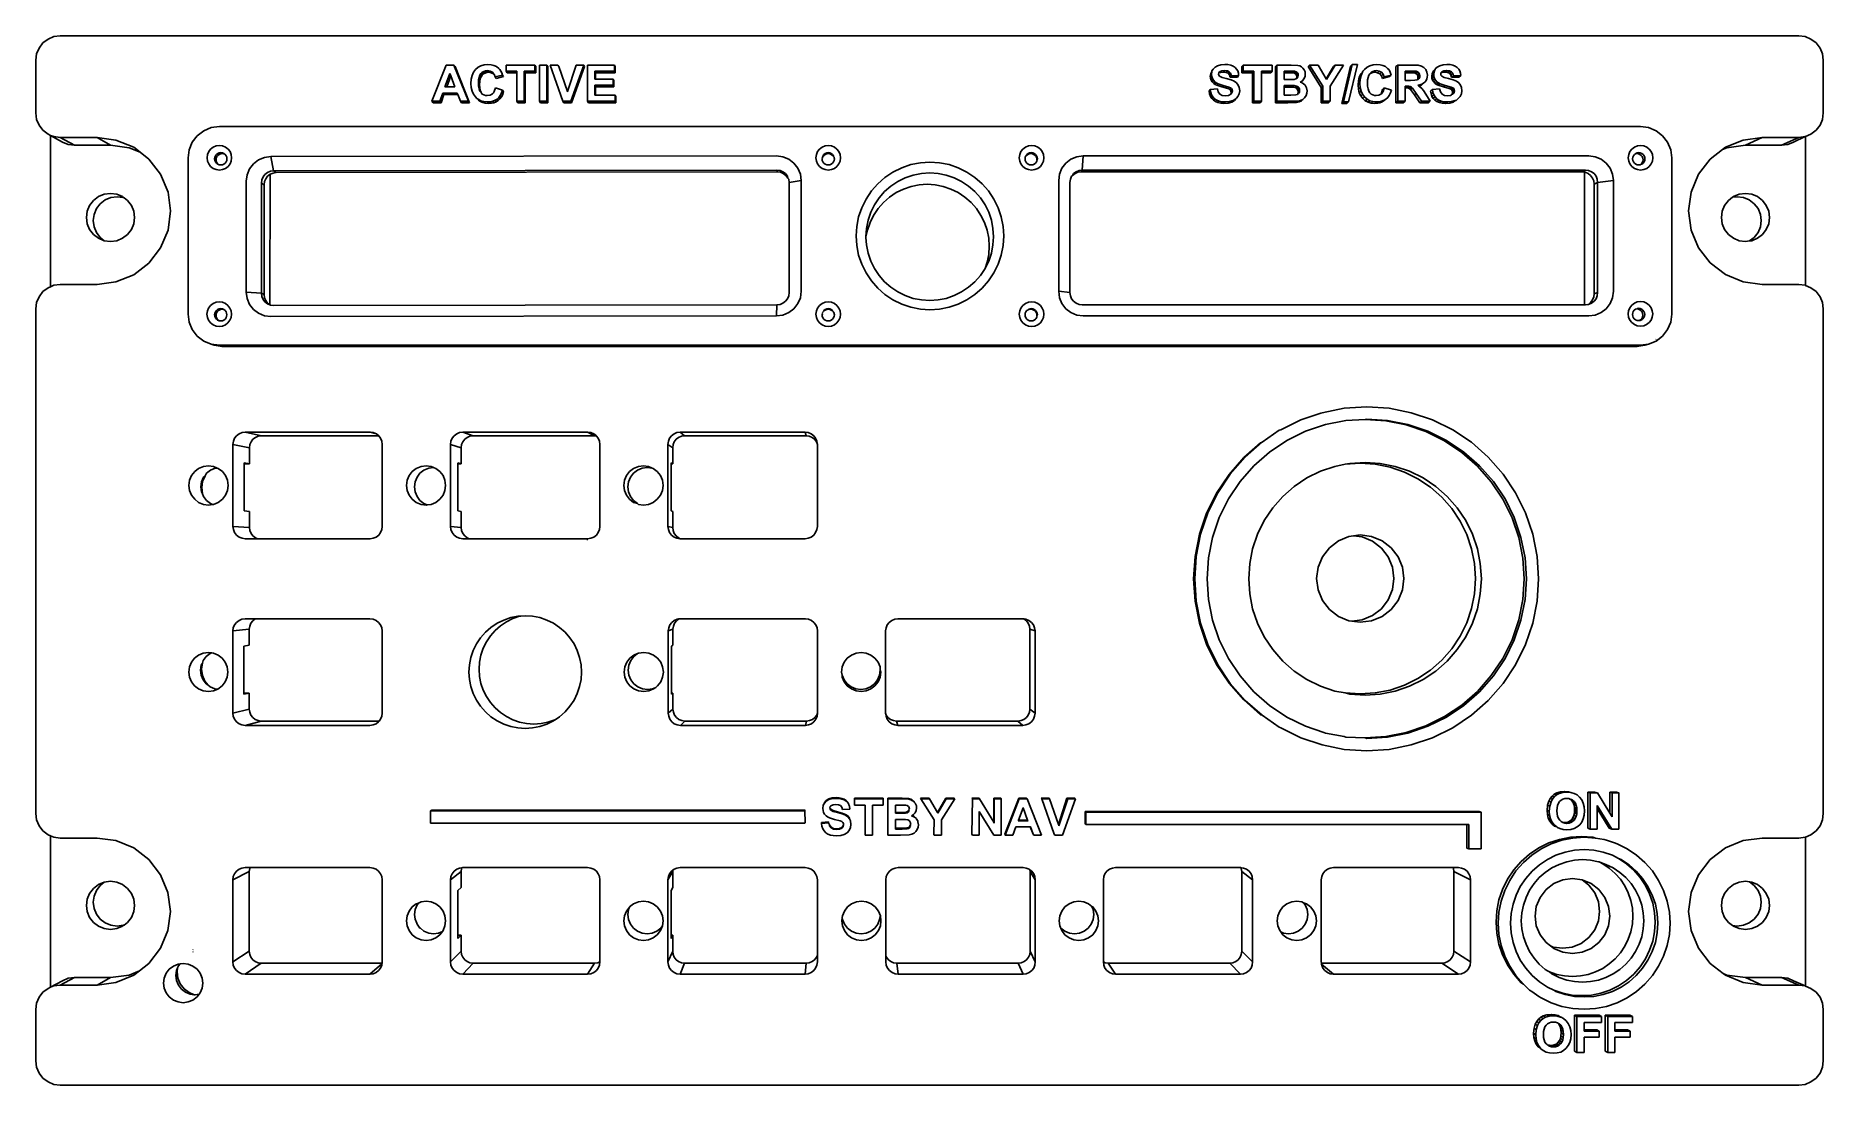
# Model space of a CAD drawing. Extents: x -79 to 96, y -51 to 52.
import ezdxf

# ---------------------------------------------------------------- set-up
doc = ezdxf.new("R2010")
doc.units = 0
doc.layers.get('0').update_dxf_attribs({"linetype": 'CONTINUOUS'})

msp = doc.modelspace()

# ---------------------------------------------------------------- linework, layer by layer
for p, q in [((-78.6, 50.56), (-78.22, 51.05)), ((-78.22, 51.05), (-77.72, 51.43)), ((-77.72, 51.43), (-77.15, 51.67)), ((-77.15, 51.67), (-76.53, 51.75)), ((-76.53, 51.75), (93.14, 51.75)), ((93.14, 51.75), (93.75, 51.67)), ((93.75, 51.67), (94.33, 51.43)), ((94.33, 51.43), (94.83, 51.05)), ((94.83, 51.05), (95.21, 50.56)), ((-78.92, 49.36), (-78.84, 49.98)), ((-78.92, 44.22), (-78.92, 49.36)), ((-78.84, 49.98), (-78.6, 50.56)), ((-40.25, 45.36), (-38.87, 48.9)), ((-38.87, 48.9), (-38.12, 48.9)), ((-38.12, 48.9), (-36.7, 45.36)), ((-38, 48.74), (-38.12, 48.9)), ((-35.47, 48.83), (-35.15, 48.93)), ((-35.15, 48.93), (-34.8, 48.96)), ((-34.8, 48.96), (-34.49, 48.93)), ((-34.49, 48.93), (-34.21, 48.86)), ((-34.21, 48.86), (-33.96, 48.74)), ((-33.01, 48.9), (-30.2, 48.9)), ((-33.01, 48.3), (-33.01, 48.9)), ((-30.2, 48.9), (-30.2, 48.3)), ((-30.1, 48.74), (-30.2, 48.9)), ((-29.76, 45.36), (-29.76, 48.9)), ((-29.76, 48.9), (-29.05, 48.9)), ((-29.05, 48.9), (-29.05, 45.36)), ((-28.95, 48.74), (-29.05, 48.9)), ((-27.47, 45.36), (-28.73, 48.9)), ((-28.73, 48.9), (-27.96, 48.9)), ((-27.86, 48.74), (-27.96, 48.9)), ((-27.04, 46.33), (-26.19, 48.9)), ((-25.44, 48.9), (-26.7, 45.36)), ((-26.19, 48.9), (-25.44, 48.9)), ((-25.36, 48.74), (-25.44, 48.9)), ((-25.07, 45.36), (-25.07, 48.9)), ((-25.07, 48.9), (-22.45, 48.9)), ((-22.45, 48.9), (-22.45, 48.3)), ((-22.38, 48.74), (-22.45, 48.9)), ((36.42, 48.83), (36.74, 48.93)), ((36.74, 48.93), (37.12, 48.96)), ((37.12, 48.96), (37.43, 48.94)), ((37.43, 48.94), (37.7, 48.88)), ((37.7, 48.88), (37.93, 48.79)), ((38.8, 48.74), (38.92, 48.9)), ((38.92, 48.9), (41.73, 48.9)), ((38.92, 48.3), (38.92, 48.9)), ((41.73, 48.9), (41.73, 48.3)), ((42.06, 48.74), (42.2, 48.9)), ((42.2, 48.9), (43.61, 48.9)), ((42.2, 45.36), (42.2, 48.9)), ((43.61, 48.9), (44.24, 48.86)), ((44.24, 48.86), (44.43, 48.81)), ((45.25, 48.74), (45.39, 48.9)), ((45.39, 48.9), (46.23, 48.9)), ((46.69, 46.85), (45.39, 48.9)), ((46.23, 48.9), (47.03, 47.55)), ((47.06, 47.5), (47.88, 48.9)), ((48.7, 48.9), (47.4, 46.84)), ((47.72, 48.74), (47.88, 48.9)), ((47.88, 48.9), (48.7, 48.9)), ((48.69, 45.3), (49.56, 48.96)), ((50.07, 48.96), (49.19, 45.3)), ((49.4, 48.8), (49.56, 48.96)), ((49.56, 48.96), (50.07, 48.96)), ((51.29, 48.83), (51.6, 48.93)), ((51.6, 48.93), (51.96, 48.96)), ((51.96, 48.96), (52.27, 48.93)), ((52.27, 48.93), (52.54, 48.86)), ((52.54, 48.86), (52.79, 48.74)), ((53.82, 48.74), (54, 48.9)), ((54, 45.36), (54, 48.9)), ((54, 48.9), (55.5, 48.9)), ((55.5, 48.9), (55.99, 48.87)), ((55.99, 48.87), (56.32, 48.8)), ((58.1, 48.83), (58.42, 48.93)), ((58.42, 48.93), (58.8, 48.96)), ((58.8, 48.96), (59.11, 48.94)), ((59.11, 48.94), (59.38, 48.88)), ((59.38, 48.88), (59.61, 48.79)), ((95.21, 50.56), (95.44, 49.98)), ((95.44, 49.98), (95.53, 49.36)), ((95.53, 49.36), (95.53, 44.22)), ((-38.5, 48.07), (-38.98, 46.76)), ((-38.41, 47.83), (-38.8, 46.76)), ((-38.41, 47.83), (-38.5, 48.07)), ((-38.02, 46.76), (-38.41, 47.83)), ((-38, 48.74), (-36.58, 45.21)), ((-36.45, 47.1), (-36.42, 47.51)), ((-36.42, 47.51), (-36.34, 47.88)), ((-36.34, 47.88), (-36.19, 48.2)), ((-36.19, 48.2), (-35.99, 48.47)), ((-35.99, 48.47), (-35.75, 48.68)), ((-35.75, 48.68), (-35.47, 48.83)), ((-35.7, 47.44), (-35.71, 47.15)), ((-35.71, 47.15), (-35.7, 46.84)), ((-35.6, 47), (-35.71, 47.15)), ((-35.65, 47.69), (-35.7, 47.44)), ((-35.58, 47.29), (-35.7, 47.44)), ((-35.58, 47.9), (-35.65, 47.69)), ((-35.54, 47.54), (-35.65, 47.69)), ((-35.58, 47.29), (-35.6, 47)), ((-35.47, 48.06), (-35.58, 47.9)), ((-35.46, 47.75), (-35.58, 47.9)), ((-35.54, 47.54), (-35.58, 47.29)), ((-35.46, 47.75), (-35.54, 47.54)), ((-35.34, 48.19), (-35.47, 48.06)), ((-35.35, 47.91), (-35.47, 48.06)), ((-35.35, 47.91), (-35.46, 47.75)), ((-35.22, 48.03), (-35.35, 47.91)), ((-35.19, 48.28), (-35.34, 48.19)), ((-35.22, 48.03), (-35.34, 48.19)), ((-35.07, 48.12), (-35.22, 48.03)), ((-35.02, 48.33), (-35.19, 48.28)), ((-35.07, 48.12), (-35.19, 48.28)), ((-34.91, 48.17), (-35.07, 48.12)), ((-34.83, 48.35), (-35.02, 48.33)), ((-34.91, 48.17), (-35.02, 48.33)), ((-34.72, 48.19), (-34.91, 48.17)), ((-34.57, 48.31), (-34.83, 48.35)), ((-34.72, 48.19), (-34.83, 48.35)), ((-34.46, 48.15), (-34.72, 48.19)), ((-34.35, 48.19), (-34.57, 48.31)), ((-34.46, 48.15), (-34.57, 48.31)), ((-34.24, 48.03), (-34.46, 48.15)), ((-34.24, 48.03), (-34.35, 48.19)), ((-34.18, 48), (-34.24, 48.03)), ((-34.18, 48), (-34.09, 47.75)), ((-33.38, 47.92), (-34.09, 47.75)), ((-33.98, 47.6), (-34.09, 47.75)), ((-33.27, 47.77), (-33.98, 47.6)), ((-33.96, 48.74), (-33.74, 48.57)), ((-33.74, 48.57), (-33.63, 48.45)), ((-33.63, 48.45), (-33.52, 48.29)), ((-33.52, 48.29), (-33.42, 48.14)), ((-33.42, 48.14), (-33.38, 47.92)), ((-33.27, 47.77), (-33.38, 47.92)), ((-31.96, 48.3), (-33.01, 48.3)), ((-32.9, 48.14), (-33.01, 48.3)), ((-31.96, 48.14), (-32.9, 48.14)), ((-31.96, 48.14), (-31.96, 48.3)), ((-31.96, 45.36), (-31.96, 48.14)), ((-31.25, 48.3), (-31.25, 45.36)), ((-30.2, 48.3), (-31.25, 48.3)), ((-31.15, 48.14), (-31.25, 48.3)), ((-31.15, 48.14), (-31.15, 45.21)), ((-30.1, 48.14), (-31.15, 48.14)), ((-30.1, 48.14), (-30.2, 48.3)), ((-30.1, 48.74), (-30.1, 48.14)), ((-28.95, 48.74), (-28.95, 45.21)), ((-27.86, 48.74), (-27.04, 46.33)), ((-25.36, 48.74), (-26.62, 45.21)), ((-24.36, 48.3), (-24.36, 47.51)), ((-22.45, 48.3), (-24.36, 48.3)), ((-24.28, 48.14), (-24.36, 48.3)), ((-24.36, 47.51), (-24.28, 47.51)), ((-22.38, 48.14), (-24.28, 48.14)), ((-24.28, 48.14), (-24.28, 47.51)), ((-24.28, 47.51), (-22.58, 47.51)), ((-22.58, 47.51), (-22.58, 46.92)), ((-22.51, 47.36), (-22.58, 47.51)), ((-22.51, 47.36), (-22.51, 46.77)), ((-22.38, 48.14), (-22.45, 48.3)), ((-22.38, 48.74), (-22.38, 48.14)), ((35.71, 47.82), (35.75, 48.08)), ((35.71, 47.82), (35.83, 47.97)), ((35.73, 47.61), (35.71, 47.82)), ((35.73, 47.61), (35.85, 47.77)), ((35.79, 47.43), (35.73, 47.61)), ((35.75, 48.08), (35.87, 48.23)), ((35.79, 47.43), (35.91, 47.58)), ((35.9, 47.26), (35.79, 47.43)), ((35.83, 47.97), (35.87, 48.23)), ((35.85, 47.77), (35.83, 47.97)), ((35.91, 47.58), (35.85, 47.77)), ((35.87, 48.32), (35.98, 48.48)), ((35.87, 48.23), (35.87, 48.32)), ((35.9, 47.26), (36.01, 47.41)), ((36.04, 47.11), (35.9, 47.26)), ((36.01, 47.41), (35.91, 47.58)), ((35.98, 48.48), (36.17, 48.68)), ((36.15, 47.26), (36.01, 47.41)), ((36.04, 47.11), (36.15, 47.26)), ((36.17, 47.01), (36.04, 47.11)), ((36.29, 47.16), (36.15, 47.26)), ((36.17, 48.68), (36.42, 48.83)), ((36.17, 47.01), (36.29, 47.16)), ((36.47, 47.07), (36.29, 47.16)), ((36.54, 48.14), (36.51, 48.02)), ((36.51, 48.02), (36.54, 47.9)), ((36.62, 48.24), (36.54, 48.14)), ((36.72, 48.18), (36.54, 48.14)), ((36.54, 47.9), (36.62, 47.8)), ((36.83, 48.33), (36.62, 48.24)), ((36.62, 47.8), (36.85, 47.69)), ((36.72, 48.18), (36.83, 48.33)), ((36.99, 48.21), (36.72, 48.18)), ((37.11, 48.37), (36.83, 48.33)), ((36.85, 47.69), (37.27, 47.57)), ((36.99, 48.21), (37.11, 48.37)), ((37.26, 48.18), (36.99, 48.21)), ((37.38, 48.34), (37.11, 48.37)), ((37.26, 48.18), (37.38, 48.34)), ((37.44, 48.09), (37.26, 48.18)), ((37.27, 47.57), (37.73, 47.44)), ((37.56, 48.25), (37.38, 48.34)), ((37.44, 48.09), (37.56, 48.25)), ((37.57, 47.93), (37.44, 48.09)), ((37.69, 48.09), (37.56, 48.25)), ((37.57, 47.93), (37.69, 48.09)), ((37.64, 47.7), (37.57, 47.93)), ((37.64, 47.7), (37.76, 47.85)), ((38.35, 47.73), (37.64, 47.7)), ((37.76, 47.85), (37.69, 48.09)), ((37.73, 47.44), (38.04, 47.31)), ((38.47, 47.89), (37.76, 47.85)), ((37.93, 48.79), (38.12, 48.66)), ((38.04, 47.31), (38.27, 47.16)), ((38.12, 48.66), (38.27, 48.51)), ((38.27, 48.51), (38.38, 48.32)), ((38.27, 47.16), (38.43, 46.95)), ((38.35, 47.73), (38.47, 47.89)), ((38.38, 48.32), (38.45, 48.12)), ((38.45, 48.12), (38.47, 47.89)), ((38.8, 48.14), (38.8, 48.74)), ((38.8, 48.14), (38.92, 48.3)), ((39.84, 48.14), (38.8, 48.14)), ((39.97, 48.3), (38.92, 48.3)), ((39.84, 48.14), (39.97, 48.3)), ((39.84, 45.21), (39.84, 48.14)), ((39.97, 45.36), (39.97, 48.3)), ((41.73, 48.3), (40.69, 48.3)), ((40.69, 48.3), (40.69, 48.14)), ((41.6, 48.14), (40.69, 48.14)), ((40.69, 48.14), (40.69, 45.36)), ((41.6, 48.14), (41.73, 48.3)), ((42.06, 45.21), (42.06, 48.74)), ((43.32, 48.31), (42.91, 48.31)), ((42.91, 48.31), (42.91, 48.15)), ((43.18, 48.15), (42.91, 48.15)), ((42.91, 48.15), (42.91, 47.49)), ((42.91, 47.49), (43.38, 47.49)), ((43.18, 48.15), (43.32, 48.31)), ((43.79, 48.14), (43.18, 48.15)), ((43.93, 48.3), (43.32, 48.31)), ((43.38, 47.49), (43.9, 47.5)), ((43.79, 48.14), (43.93, 48.3)), ((43.94, 48.1), (43.79, 48.14)), ((43.9, 47.5), (44.06, 47.54)), ((44.09, 48.25), (43.93, 48.3)), ((43.94, 48.1), (44.09, 48.25)), ((44.06, 48.02), (43.94, 48.1)), ((44.06, 48.02), (44.2, 48.17)), ((44.12, 47.9), (44.06, 48.02)), ((44.06, 47.54), (44.12, 47.6)), ((44.2, 48.17), (44.09, 48.25)), ((44.12, 47.9), (44.27, 48.05)), ((44.15, 47.75), (44.12, 47.9)), ((44.12, 47.6), (44.15, 47.75)), ((44.12, 47.6), (44.18, 47.63)), ((44.15, 47.75), (44.29, 47.9)), ((44.18, 47.63), (44.26, 47.75)), ((44.27, 48.05), (44.2, 48.17)), ((44.26, 47.75), (44.29, 47.9)), ((44.29, 47.9), (44.27, 48.05)), ((44.43, 48.81), (44.6, 48.72)), ((44.69, 47.37), (44.49, 47.24)), ((44.49, 47.24), (44.55, 47.22)), ((44.55, 47.22), (44.69, 47.37)), ((44.55, 47.22), (44.77, 47.11)), ((44.6, 48.72), (44.75, 48.59)), ((44.85, 47.55), (44.69, 47.37)), ((44.75, 48.59), (44.88, 48.42)), ((44.77, 47.11), (44.98, 46.92)), ((44.95, 47.77), (44.85, 47.55)), ((44.88, 48.42), (44.96, 48.22)), ((44.98, 48.01), (44.95, 47.77)), ((44.96, 48.22), (44.98, 48.01)), ((46.54, 46.7), (45.25, 48.74)), ((47.03, 47.55), (47.72, 48.74)), ((47.03, 47.55), (47.06, 47.5)), ((48.53, 45.15), (49.4, 48.8)), ((50.14, 46.95), (50.17, 47.36)), ((50.17, 47.36), (50.25, 47.73)), ((50.17, 47.36), (50.33, 47.51)), ((50.25, 47.73), (50.4, 48.04)), ((50.25, 47.73), (50.42, 47.88)), ((50.3, 47.1), (50.33, 47.51)), ((50.33, 47.51), (50.42, 47.88)), ((50.4, 48.04), (50.56, 48.2)), ((50.42, 47.88), (50.56, 48.2)), ((50.56, 48.2), (50.59, 48.31)), ((50.59, 48.31), (50.76, 48.47)), ((50.76, 48.47), (51, 48.68)), ((51, 48.68), (51.29, 48.83)), ((51.05, 47.44), (51.04, 47.15)), ((51.04, 47.15), (51.05, 46.84)), ((51.1, 47.69), (51.05, 47.44)), ((51.18, 47.9), (51.1, 47.69)), ((51.27, 48.04), (51.18, 47.9)), ((51.4, 48.12), (51.27, 48.04)), ((51.41, 48.19), (51.4, 48.12)), ((51.57, 48.17), (51.4, 48.12)), ((51.56, 48.28), (51.41, 48.19)), ((51.73, 48.33), (51.56, 48.28)), ((51.57, 48.17), (51.73, 48.33)), ((51.75, 48.19), (51.57, 48.17)), ((51.92, 48.35), (51.73, 48.33)), ((51.75, 48.19), (51.92, 48.35)), ((52.02, 48.15), (51.75, 48.19)), ((52.18, 48.31), (51.92, 48.35)), ((52.02, 48.15), (52.18, 48.31)), ((52.24, 48.03), (52.02, 48.15)), ((52.4, 48.19), (52.18, 48.31)), ((52.24, 48.03), (52.4, 48.19)), ((52.4, 47.84), (52.24, 48.03)), ((52.57, 48), (52.4, 48.19)), ((52.4, 47.84), (52.57, 48)), ((52.5, 47.6), (52.4, 47.84)), ((53.2, 47.77), (52.5, 47.6)), ((52.5, 47.6), (52.67, 47.75)), ((52.67, 47.75), (52.57, 48)), ((53.37, 47.92), (52.67, 47.75)), ((52.79, 48.74), (53.01, 48.57)), ((53.01, 48.57), (53.12, 48.45)), ((53.12, 48.45), (53.22, 48.3)), ((53.2, 47.77), (53.37, 47.92)), ((53.22, 48.3), (53.37, 47.92)), ((53.82, 45.21), (53.82, 48.74)), ((55.27, 48.3), (54.71, 48.3)), ((54.71, 48.3), (54.71, 48.14)), ((55.09, 48.14), (54.71, 48.14)), ((54.71, 48.14), (54.71, 47.4)), ((54.71, 47.4), (55.24, 47.4)), ((55.09, 48.14), (55.27, 48.3)), ((55.61, 48.13), (55.09, 48.14)), ((55.24, 47.4), (55.66, 47.41)), ((55.79, 48.29), (55.27, 48.3)), ((55.61, 48.13), (55.79, 48.29)), ((55.76, 48.08), (55.61, 48.13)), ((55.66, 47.41), (55.88, 47.44)), ((55.76, 48.08), (55.94, 48.24)), ((55.88, 47.99), (55.76, 48.08)), ((55.94, 48.24), (55.79, 48.29)), ((55.88, 47.99), (56.06, 48.15)), ((55.95, 47.87), (55.88, 47.99)), ((55.94, 47.48), (55.88, 47.44)), ((56.06, 48.15), (55.94, 48.24)), ((55.94, 47.48), (55.95, 47.56)), ((55.94, 47.48), (56, 47.5)), ((55.95, 47.87), (56.13, 48.02)), ((55.97, 47.7), (55.95, 47.87)), ((55.95, 47.56), (56.14, 47.71)), ((55.95, 47.56), (55.97, 47.7)), ((55.97, 47.7), (56.15, 47.86)), ((56, 47.5), (56.08, 47.59)), ((56.13, 48.02), (56.06, 48.15)), ((56.08, 47.59), (56.14, 47.71)), ((56.15, 47.86), (56.13, 48.02)), ((56.14, 47.71), (56.15, 47.86)), ((56.32, 48.8), (56.56, 48.67)), ((56.52, 47.13), (56.36, 47.04)), ((56.66, 47.25), (56.52, 47.13)), ((56.56, 48.67), (56.73, 48.46)), ((56.76, 47.39), (56.66, 47.25)), ((56.73, 48.46), (56.85, 48.2)), ((56.83, 47.54), (56.76, 47.39)), ((56.87, 47.71), (56.83, 47.54)), ((56.85, 48.2), (56.89, 47.9)), ((56.89, 47.9), (56.87, 47.71)), ((57.32, 47.82), (57.36, 48.08)), ((57.32, 47.82), (57.51, 47.97)), ((57.34, 47.61), (57.32, 47.82)), ((57.34, 47.61), (57.53, 47.77)), ((57.4, 47.43), (57.34, 47.61)), ((57.36, 48.08), (57.48, 48.32)), ((57.36, 48.08), (57.55, 48.23)), ((57.4, 47.43), (57.59, 47.58)), ((57.51, 47.26), (57.4, 47.43)), ((57.48, 48.32), (57.66, 48.48)), ((57.51, 47.97), (57.55, 48.23)), ((57.53, 47.77), (57.51, 47.97)), ((57.51, 47.26), (57.69, 47.41)), ((57.65, 47.11), (57.51, 47.26)), ((57.59, 47.58), (57.53, 47.77)), ((57.55, 48.23), (57.66, 48.48)), ((57.69, 47.41), (57.59, 47.58)), ((57.65, 47.11), (57.83, 47.26)), ((57.78, 47.01), (57.65, 47.11)), ((57.66, 48.53), (57.85, 48.68)), ((57.66, 48.48), (57.66, 48.53)), ((57.83, 47.26), (57.69, 47.41)), ((57.78, 47.01), (57.97, 47.16)), ((57.97, 47.16), (57.83, 47.26)), ((57.85, 48.68), (58.1, 48.83)), ((58.15, 47.07), (57.97, 47.16)), ((58.22, 48.13), (58.19, 48.02)), ((58.19, 48.02), (58.22, 47.9)), ((58.31, 48.24), (58.22, 48.13)), ((58.33, 48.18), (58.22, 48.13)), ((58.22, 47.9), (58.3, 47.8)), ((58.3, 47.8), (58.53, 47.69)), ((58.51, 48.33), (58.31, 48.24)), ((58.33, 48.18), (58.51, 48.33)), ((58.6, 48.21), (58.33, 48.18)), ((58.79, 48.37), (58.51, 48.33)), ((58.53, 47.69), (58.95, 47.57)), ((58.6, 48.21), (58.79, 48.37)), ((58.87, 48.18), (58.6, 48.21)), ((59.06, 48.34), (58.79, 48.37)), ((58.87, 48.18), (59.06, 48.34)), ((59.05, 48.09), (58.87, 48.18)), ((58.95, 47.57), (59.41, 47.44)), ((59.05, 48.09), (59.24, 48.25)), ((59.18, 47.93), (59.05, 48.09)), ((59.24, 48.25), (59.06, 48.34)), ((59.18, 47.93), (59.37, 48.09)), ((59.25, 47.7), (59.18, 47.93)), ((59.37, 48.09), (59.24, 48.25)), ((59.25, 47.7), (59.44, 47.85)), ((59.96, 47.73), (59.25, 47.7)), ((59.44, 47.85), (59.37, 48.09)), ((59.41, 47.44), (59.72, 47.31)), ((60.16, 47.89), (59.44, 47.85)), ((59.61, 48.79), (59.8, 48.66)), ((59.72, 47.31), (59.95, 47.16)), ((59.8, 48.66), (59.95, 48.51)), ((59.95, 48.51), (60.06, 48.32)), ((59.95, 47.16), (60.12, 46.95)), ((59.96, 47.73), (60.16, 47.89)), ((60.06, 48.32), (60.13, 48.12)), ((60.13, 48.12), (60.16, 47.89)), ((-39.49, 45.36), (-40.25, 45.36)), ((-40.12, 45.21), (-40.25, 45.36)), ((-39.2, 46.16), (-39.49, 45.36)), ((-39.37, 45.21), (-39.49, 45.36)), ((-39.08, 46.01), (-39.37, 45.21)), ((-37.79, 46.16), (-39.2, 46.16)), ((-39.08, 46.01), (-39.2, 46.16)), ((-37.73, 46.01), (-39.08, 46.01)), ((-38.98, 46.76), (-38.8, 46.76)), ((-38.8, 46.76), (-38.02, 46.76)), ((-37.73, 46.01), (-37.79, 46.16)), ((-37.48, 45.36), (-37.73, 46.01)), ((-36.7, 45.36), (-37.48, 45.36)), ((-37.36, 45.21), (-37.48, 45.36)), ((-36.58, 45.21), (-36.7, 45.36)), ((-36.42, 46.7), (-36.45, 47.1)), ((-36.34, 46.35), (-36.42, 46.7)), ((-36.19, 46.04), (-36.34, 46.35)), ((-36, 45.78), (-36.19, 46.04)), ((-35.88, 45.63), (-36, 45.78)), ((-35.75, 45.57), (-35.88, 45.63)), ((-35.48, 45.42), (-35.75, 45.57)), ((-35.64, 45.42), (-35.75, 45.57)), ((-35.7, 46.84), (-35.65, 46.58)), ((-35.58, 46.69), (-35.7, 46.84)), ((-35.65, 46.58), (-35.58, 46.36)), ((-35.54, 46.43), (-35.65, 46.58)), ((-35.37, 45.27), (-35.64, 45.42)), ((-35.6, 47), (-35.58, 46.69)), ((-35.58, 46.69), (-35.54, 46.43)), ((-35.58, 46.36), (-35.46, 46.21)), ((-35.54, 46.43), (-35.46, 46.21)), ((-35.18, 45.33), (-35.48, 45.42)), ((-35.37, 45.27), (-35.48, 45.42)), ((-35.46, 46.21), (-35.42, 46.15)), ((-35.42, 46.15), (-35.34, 46.07)), ((-35.34, 46.07), (-35.2, 45.98)), ((-35.2, 45.98), (-35.03, 45.93)), ((-35.03, 45.93), (-34.85, 45.91)), ((-34.85, 45.91), (-34.58, 45.96)), ((-34.58, 45.96), (-34.36, 46.09)), ((-34.32, 45.37), (-34.57, 45.32)), ((-34.36, 46.09), (-34.26, 46.19)), ((-34.1, 45.46), (-34.32, 45.37)), ((-34.21, 45.22), (-34.32, 45.37)), ((-34.26, 46.19), (-34.18, 46.32)), ((-34.18, 46.32), (-34.06, 46.66)), ((-33.9, 45.58), (-34.1, 45.46)), ((-33.99, 45.31), (-34.1, 45.46)), ((-34.06, 46.66), (-33.37, 46.44)), ((-33.79, 45.43), (-33.99, 45.31)), ((-33.73, 45.74), (-33.9, 45.58)), ((-33.79, 45.43), (-33.9, 45.58)), ((-33.62, 45.59), (-33.79, 45.43)), ((-33.58, 45.94), (-33.73, 45.74)), ((-33.62, 45.59), (-33.73, 45.74)), ((-33.47, 45.79), (-33.62, 45.59)), ((-33.46, 46.17), (-33.58, 45.94)), ((-33.47, 45.79), (-33.58, 45.94)), ((-33.35, 46.02), (-33.47, 45.79)), ((-33.37, 46.44), (-33.46, 46.17)), ((-33.35, 46.02), (-33.46, 46.17)), ((-33.26, 46.29), (-33.37, 46.44)), ((-33.26, 46.29), (-33.35, 46.02)), ((-31.25, 45.36), (-31.96, 45.36)), ((-31.86, 45.21), (-31.96, 45.36)), ((-31.15, 45.21), (-31.25, 45.36)), ((-29.05, 45.36), (-29.76, 45.36)), ((-29.67, 45.21), (-29.76, 45.36)), ((-28.95, 45.21), (-29.05, 45.36)), ((-26.7, 45.36), (-27.47, 45.36)), ((-27.38, 45.21), (-27.47, 45.36)), ((-27.06, 46.28), (-27.04, 46.33)), ((-26.62, 45.21), (-26.7, 45.36)), ((-22.38, 45.36), (-25.07, 45.36)), ((-24.99, 45.21), (-25.07, 45.36)), ((-24.36, 46.92), (-24.36, 45.96)), ((-22.58, 46.92), (-24.36, 46.92)), ((-24.28, 46.77), (-24.36, 46.92)), ((-24.36, 45.96), (-24.28, 45.96)), ((-22.51, 46.77), (-24.28, 46.77)), ((-24.28, 46.77), (-24.28, 45.96)), ((-24.28, 45.96), (-22.38, 45.96)), ((-22.51, 46.77), (-22.58, 46.92)), ((-22.38, 45.96), (-22.38, 45.36)), ((-22.31, 45.81), (-22.38, 45.96)), ((-22.31, 45.21), (-22.38, 45.36)), ((-22.31, 45.81), (-22.31, 45.21)), ((35.59, 46.36), (35.7, 46.51)), ((35.64, 46.08), (35.59, 46.36)), ((35.64, 46.08), (35.75, 46.23)), ((35.73, 45.84), (35.64, 46.08)), ((35.7, 46.51), (36.4, 46.58)), ((35.75, 46.23), (35.7, 46.51)), ((35.73, 45.84), (35.84, 45.99)), ((35.85, 45.63), (35.73, 45.84)), ((35.84, 45.99), (35.75, 46.23)), ((35.97, 45.78), (35.84, 45.99)), ((35.85, 45.63), (35.97, 45.78)), ((36.01, 45.46), (35.85, 45.63)), ((36.13, 45.61), (35.97, 45.78)), ((36.01, 45.46), (36.13, 45.61)), ((36.21, 45.33), (36.01, 45.46)), ((36.33, 45.47), (36.13, 45.61)), ((36.35, 46.92), (36.17, 47.01)), ((36.21, 45.33), (36.33, 45.47)), ((36.57, 45.38), (36.33, 45.47)), ((36.35, 46.92), (36.47, 47.07)), ((36.84, 46.76), (36.35, 46.92)), ((36.4, 46.58), (36.49, 46.28)), ((36.45, 45.23), (36.57, 45.38)), ((36.96, 46.91), (36.47, 47.07)), ((36.49, 46.28), (36.65, 46.06)), ((36.84, 45.32), (36.57, 45.38)), ((36.65, 46.06), (36.88, 45.94)), ((36.84, 46.76), (36.96, 46.91)), ((37.41, 46.6), (36.84, 46.76)), ((36.88, 45.94), (37.17, 45.9)), ((37.53, 46.75), (36.96, 46.91)), ((37.17, 45.9), (37.47, 45.94)), ((37.41, 46.6), (37.53, 46.75)), ((37.57, 46.53), (37.41, 46.6)), ((37.47, 45.94), (37.7, 46.06)), ((37.69, 46.68), (37.53, 46.75)), ((37.57, 46.53), (37.69, 46.68)), ((37.67, 46.45), (37.57, 46.53)), ((37.93, 45.43), (37.58, 45.33)), ((37.67, 46.45), (37.79, 46.6)), ((37.72, 46.35), (37.67, 46.45)), ((37.79, 46.6), (37.69, 46.68)), ((37.7, 46.06), (37.74, 46.24)), ((37.7, 46.06), (37.82, 46.2)), ((37.72, 46.35), (37.84, 46.5)), ((37.74, 46.24), (37.72, 46.35)), ((37.74, 46.24), (37.86, 46.39)), ((37.84, 46.5), (37.79, 46.6)), ((38.08, 45.44), (37.81, 45.28)), ((37.81, 45.28), (37.93, 45.43)), ((37.82, 46.2), (37.86, 46.39)), ((37.86, 46.39), (37.84, 46.5)), ((38.2, 45.59), (37.93, 45.43)), ((38.08, 45.44), (38.2, 45.59)), ((38.28, 45.67), (38.2, 45.59)), ((38.28, 45.67), (38.41, 45.82)), ((38.53, 46.1), (38.41, 45.82)), ((38.43, 46.95), (38.54, 46.7)), ((38.58, 46.39), (38.53, 46.1)), ((38.54, 46.7), (38.58, 46.39)), ((39.84, 45.21), (39.97, 45.36)), ((40.69, 45.36), (39.97, 45.36)), ((40.56, 45.21), (40.69, 45.36)), ((42.06, 45.21), (42.2, 45.36)), ((43.4, 45.36), (42.2, 45.36)), ((43.49, 46.9), (42.91, 46.9)), ((42.91, 46.9), (42.91, 46.75)), ((43.35, 46.75), (42.91, 46.75)), ((42.91, 46.75), (42.91, 45.96)), ((42.91, 45.96), (43.57, 45.96)), ((43.35, 46.75), (43.49, 46.9)), ((43.75, 46.74), (43.35, 46.75)), ((44.26, 45.38), (43.4, 45.36)), ((43.89, 46.89), (43.49, 46.9)), ((43.57, 45.96), (44.06, 45.98)), ((43.75, 46.74), (43.89, 46.89)), ((43.98, 46.7), (43.75, 46.74)), ((44.12, 46.85), (43.89, 46.89)), ((43.98, 46.7), (44.12, 46.85)), ((44.11, 46.63), (43.98, 46.7)), ((44.06, 45.98), (44.21, 46.03)), ((44.11, 46.63), (44.25, 46.79)), ((44.2, 46.54), (44.11, 46.63)), ((44.25, 46.79), (44.12, 46.85)), ((44.12, 45.24), (44.26, 45.38)), ((44.2, 46.54), (44.34, 46.69)), ((44.26, 46.42), (44.2, 46.54)), ((44.21, 46.03), (44.25, 46.1)), ((44.34, 46.69), (44.25, 46.79)), ((44.25, 46.1), (44.28, 46.27)), ((44.25, 46.1), (44.32, 46.12)), ((44.26, 46.42), (44.4, 46.57)), ((44.28, 46.27), (44.26, 46.42)), ((44.52, 45.44), (44.26, 45.38)), ((44.28, 46.27), (44.42, 46.42)), ((44.32, 46.12), (44.4, 46.25)), ((44.4, 46.57), (44.34, 46.69)), ((44.38, 45.3), (44.52, 45.44)), ((44.6, 45.41), (44.38, 45.3)), ((44.42, 46.42), (44.4, 46.57)), ((44.4, 46.25), (44.42, 46.42)), ((44.74, 45.55), (44.52, 45.44)), ((44.6, 45.41), (44.74, 45.55)), ((44.77, 45.56), (44.74, 45.55)), ((44.77, 45.56), (44.91, 45.71)), ((45.05, 45.92), (44.91, 45.71)), ((44.98, 46.92), (45.11, 46.67)), ((45.13, 46.15), (45.05, 45.92)), ((45.11, 46.67), (45.16, 46.39)), ((45.16, 46.39), (45.13, 46.15)), ((46.54, 46.7), (46.69, 46.85)), ((46.54, 45.21), (46.54, 46.7)), ((46.54, 45.21), (46.69, 45.36)), ((46.69, 45.36), (46.69, 46.85)), ((47.4, 45.36), (46.69, 45.36)), ((47.25, 45.21), (47.4, 45.36)), ((47.4, 46.84), (47.4, 45.36)), ((50.14, 46.95), (50.3, 47.1)), ((50.17, 46.55), (50.14, 46.95)), ((50.17, 46.55), (50.33, 46.7)), ((50.25, 46.2), (50.17, 46.55)), ((50.25, 46.2), (50.42, 46.35)), ((50.39, 45.9), (50.25, 46.2)), ((50.33, 46.7), (50.3, 47.1)), ((50.42, 46.35), (50.33, 46.7)), ((50.39, 45.9), (50.56, 46.04)), ((50.59, 45.63), (50.39, 45.9)), ((50.56, 46.04), (50.42, 46.35)), ((50.76, 45.78), (50.56, 46.04)), ((50.59, 45.63), (50.76, 45.78)), ((50.83, 45.42), (50.59, 45.63)), ((51, 45.57), (50.76, 45.78)), ((50.83, 45.42), (51, 45.57)), ((51.11, 45.27), (50.83, 45.42)), ((51.27, 45.42), (51, 45.57)), ((51.05, 46.84), (51.1, 46.58)), ((51.1, 46.58), (51.17, 46.36)), ((51.11, 45.27), (51.27, 45.42)), ((51.17, 46.36), (51.28, 46.19)), ((51.58, 45.33), (51.27, 45.42)), ((51.28, 46.19), (51.41, 46.07)), ((51.41, 46.07), (51.56, 45.98)), ((51.56, 45.98), (51.72, 45.93)), ((51.72, 45.93), (51.91, 45.91)), ((51.91, 45.91), (52.17, 45.96)), ((52.4, 46.09), (52.17, 45.96)), ((52.43, 45.37), (52.19, 45.32)), ((52.26, 45.22), (52.43, 45.37)), ((52.4, 46.17), (52.52, 46.51)), ((52.4, 46.09), (52.49, 46.19)), ((52.4, 46.17), (52.49, 46.19)), ((52.4, 46.09), (52.4, 46.17)), ((52.66, 45.46), (52.43, 45.37)), ((52.49, 46.19), (52.57, 46.32)), ((52.49, 45.31), (52.66, 45.46)), ((52.68, 45.43), (52.49, 45.31)), ((52.52, 46.51), (52.69, 46.66)), ((52.57, 46.32), (52.69, 46.66)), ((52.85, 45.58), (52.66, 45.46)), ((52.68, 45.43), (52.85, 45.58)), ((52.69, 46.66), (53.38, 46.44)), ((53.03, 45.74), (52.85, 45.58)), ((53.17, 45.94), (53.03, 45.74)), ((53.29, 46.17), (53.17, 45.94)), ((53.38, 46.44), (53.29, 46.17)), ((53.82, 45.21), (54, 45.36)), ((54.71, 45.36), (54, 45.36)), ((54.53, 45.21), (54.71, 45.36)), ((54.86, 46.84), (54.71, 46.84)), ((54.71, 46.71), (54.86, 46.84)), ((54.71, 46.84), (54.71, 46.71)), ((54.71, 46.71), (54.71, 46.68)), ((54.89, 46.68), (54.71, 46.68)), ((54.71, 46.68), (54.71, 45.36)), ((55.07, 46.83), (54.86, 46.84)), ((54.89, 46.68), (55.07, 46.83)), ((55.04, 46.65), (54.89, 46.68)), ((55.04, 46.65), (55.22, 46.8)), ((55.15, 46.59), (55.04, 46.65)), ((55.22, 46.8), (55.07, 46.83)), ((55.15, 46.59), (55.33, 46.74)), ((55.25, 46.5), (55.15, 46.59)), ((55.33, 46.74), (55.22, 46.8)), ((55.25, 46.5), (55.43, 46.65)), ((55.63, 45.98), (55.25, 46.5)), ((55.43, 46.65), (55.33, 46.74)), ((55.81, 46.13), (55.43, 46.65)), ((55.63, 45.98), (55.81, 46.13)), ((56.14, 45.21), (55.63, 45.98)), ((56.32, 45.36), (55.81, 46.13)), ((56.17, 46.97), (55.96, 46.92)), ((55.96, 46.92), (56.05, 46.86)), ((56.05, 46.86), (56.17, 46.97)), ((56.05, 46.86), (56.07, 46.84)), ((56.18, 46.88), (56.07, 46.84)), ((56.07, 46.84), (56.17, 46.78)), ((56.14, 45.21), (56.32, 45.36)), ((56.36, 47.04), (56.17, 46.97)), ((56.17, 46.78), (56.34, 46.62)), ((56.34, 46.98), (56.18, 46.88)), ((57.18, 45.36), (56.32, 45.36)), ((56.34, 46.98), (56.36, 47.04)), ((56.34, 46.62), (56.52, 46.4)), ((56.52, 46.4), (56.74, 46.05)), ((56.74, 46.05), (57.18, 45.36)), ((56.99, 45.21), (57.18, 45.36)), ((57.2, 46.36), (57.38, 46.51)), ((57.25, 46.08), (57.2, 46.36)), ((57.25, 46.08), (57.43, 46.23)), ((57.34, 45.84), (57.25, 46.08)), ((57.34, 45.84), (57.52, 45.99)), ((57.46, 45.63), (57.34, 45.84)), ((57.38, 46.51), (58.08, 46.58)), ((57.43, 46.23), (57.38, 46.51)), ((57.52, 45.99), (57.43, 46.23)), ((57.46, 45.63), (57.65, 45.78)), ((57.62, 45.46), (57.46, 45.63)), ((57.65, 45.78), (57.52, 45.99)), ((57.62, 45.46), (57.81, 45.61)), ((57.82, 45.33), (57.62, 45.46)), ((57.81, 45.61), (57.65, 45.78)), ((57.96, 46.92), (57.78, 47.01)), ((58.01, 45.47), (57.81, 45.61)), ((57.82, 45.33), (58.01, 45.47)), ((57.96, 46.92), (58.15, 47.07)), ((58.45, 46.76), (57.96, 46.92)), ((58.25, 45.38), (58.01, 45.47)), ((58.06, 45.23), (58.25, 45.38)), ((58.08, 46.58), (58.17, 46.28)), ((58.64, 46.91), (58.15, 47.07)), ((58.17, 46.28), (58.33, 46.06)), ((58.52, 45.32), (58.25, 45.38)), ((58.33, 46.06), (58.56, 45.94)), ((58.45, 46.76), (58.64, 46.91)), ((59.02, 46.6), (58.45, 46.76)), ((58.56, 45.94), (58.85, 45.9)), ((59.21, 46.75), (58.64, 46.91)), ((58.85, 45.9), (59.15, 45.94)), ((59.02, 46.6), (59.21, 46.75)), ((59.18, 46.53), (59.02, 46.6)), ((59.15, 45.94), (59.25, 45.99)), ((59.18, 46.53), (59.37, 46.68)), ((59.28, 46.45), (59.18, 46.53)), ((59.37, 46.68), (59.21, 46.75)), ((59.25, 45.99), (59.31, 46.06)), ((59.61, 45.43), (59.26, 45.33)), ((59.28, 46.45), (59.47, 46.6)), ((59.33, 46.35), (59.28, 46.45)), ((59.31, 46.06), (59.35, 46.24)), ((59.31, 46.06), (59.5, 46.2)), ((59.31, 46.06), (59.37, 46.05)), ((59.33, 46.35), (59.52, 46.5)), ((59.35, 46.24), (59.33, 46.35)), ((59.35, 46.24), (59.54, 46.39)), ((59.47, 46.6), (59.37, 46.68)), ((59.37, 46.05), (59.5, 46.2)), ((59.42, 45.28), (59.61, 45.43)), ((59.52, 46.5), (59.47, 46.6)), ((59.5, 46.2), (59.54, 46.39)), ((59.54, 46.39), (59.52, 46.5)), ((59.69, 45.44), (59.61, 45.43)), ((59.69, 45.44), (59.88, 45.59)), ((60.09, 45.82), (59.88, 45.59)), ((60.21, 46.1), (60.09, 45.82)), ((60.12, 46.95), (60.22, 46.7)), ((60.26, 46.39), (60.21, 46.1)), ((60.22, 46.7), (60.26, 46.39)), ((-78.84, 43.6), (-78.92, 44.22)), ((-39.37, 45.21), (-40.12, 45.21)), ((-36.58, 45.21), (-37.36, 45.21)), ((-35.06, 45.18), (-35.37, 45.27)), ((-34.84, 45.3), (-35.18, 45.33)), ((-35.06, 45.18), (-35.18, 45.33)), ((-34.73, 45.15), (-35.06, 45.18)), ((-34.57, 45.32), (-34.84, 45.3)), ((-34.73, 45.15), (-34.84, 45.3)), ((-34.45, 45.17), (-34.73, 45.15)), ((-34.45, 45.17), (-34.57, 45.32)), ((-34.21, 45.22), (-34.45, 45.17)), ((-33.99, 45.31), (-34.21, 45.22)), ((-31.15, 45.21), (-31.86, 45.21)), ((-28.95, 45.21), (-29.67, 45.21)), ((-26.62, 45.21), (-27.38, 45.21)), ((-22.31, 45.21), (-24.99, 45.21)), ((36.45, 45.23), (36.21, 45.33)), ((36.73, 45.17), (36.45, 45.23)), ((36.73, 45.17), (36.84, 45.32)), ((37.04, 45.15), (36.73, 45.17)), ((37.16, 45.3), (36.84, 45.32)), ((37.04, 45.15), (37.16, 45.3)), ((37.46, 45.18), (37.04, 45.15)), ((37.58, 45.33), (37.16, 45.3)), ((37.46, 45.18), (37.58, 45.33)), ((37.81, 45.28), (37.46, 45.18)), ((40.56, 45.21), (39.84, 45.21)), ((43.26, 45.21), (42.06, 45.21)), ((44.12, 45.24), (43.26, 45.21)), ((44.38, 45.3), (44.12, 45.24)), ((47.25, 45.21), (46.54, 45.21)), ((48.53, 45.15), (48.69, 45.3)), ((49.03, 45.15), (48.53, 45.15)), ((49.19, 45.3), (48.69, 45.3)), ((49.03, 45.15), (49.19, 45.3)), ((51.41, 45.18), (51.11, 45.27)), ((51.41, 45.18), (51.58, 45.33)), ((51.75, 45.15), (51.41, 45.18)), ((51.91, 45.3), (51.58, 45.33)), ((51.75, 45.15), (51.91, 45.3)), ((52.02, 45.17), (51.75, 45.15)), ((52.19, 45.32), (51.91, 45.3)), ((52.02, 45.17), (52.19, 45.32)), ((52.26, 45.22), (52.02, 45.17)), ((52.49, 45.31), (52.26, 45.22)), ((54.53, 45.21), (53.82, 45.21)), ((56.99, 45.21), (56.14, 45.21)), ((58.06, 45.23), (57.82, 45.33)), ((58.34, 45.17), (58.06, 45.23)), ((58.34, 45.17), (58.52, 45.32)), ((58.65, 45.15), (58.34, 45.17)), ((58.84, 45.3), (58.52, 45.32)), ((58.65, 45.15), (58.84, 45.3)), ((59.07, 45.18), (58.65, 45.15)), ((59.26, 45.33), (58.84, 45.3)), ((59.07, 45.18), (59.26, 45.33)), ((59.42, 45.28), (59.07, 45.18)), ((95.44, 43.6), (95.53, 44.22)), ((-78.6, 43.02), (-78.84, 43.6)), ((-78.22, 42.53), (-78.6, 43.02)), ((-77.72, 42.15), (-78.22, 42.53)), ((-77.72, 42.15), (-77.49, 42.02)), ((-77.49, 42.02), (-77.49, 27.26)), ((-77.49, 42.02), (-76.32, 41.38)), ((-77.15, 41.91), (-77.49, 42.02)), ((-76.53, 41.83), (-77.15, 41.91)), ((-63.16, 42), (-63.64, 41.37)), ((-62.52, 42.49), (-63.16, 42)), ((-61.79, 42.79), (-62.52, 42.49)), ((-61, 42.89), (-61.79, 42.79)), ((77.69, 42.89), (-61, 42.89)), ((77.69, 42.89), (78.48, 42.79)), ((78.48, 42.79), (79.21, 42.49)), ((79.21, 42.49), (79.85, 42)), ((79.85, 42), (80.33, 41.37)), ((93.75, 41.91), (92.62, 41.38)), ((93.14, 41.83), (93.75, 41.91)), ((93.75, 41.91), (93.8, 41.91)), ((93.8, 41.91), (94.33, 42.15)), ((93.8, 27.39), (93.8, 41.91)), ((94.33, 42.15), (94.83, 42.53)), ((94.83, 42.53), (95.21, 43.02)), ((95.21, 43.02), (95.44, 43.6)), ((-76.53, 41.83), (-75.14, 41.07)), ((-76.53, 41.83), (-72.94, 41.83)), ((-75.75, 41.15), (-76.32, 41.38)), ((-75.14, 41.07), (-75.75, 41.15)), ((-75.14, 41.07), (-71.62, 41.07)), ((-72.94, 41.83), (-71.62, 41.07)), ((-72.94, 41.83), (-71.09, 41.58)), ((-71.62, 41.07), (-69.8, 40.83)), ((-71.09, 41.58), (-69.35, 40.87)), ((-69.8, 40.83), (-68.73, 40.39)), ((-69.35, 40.87), (-68.73, 40.39)), ((-68.73, 40.39), (-67.87, 39.73)), ((-63.94, 40.63), (-64.05, 39.85)), ((-63.64, 41.37), (-63.94, 40.63)), ((-62.2, 39.85), (-62.16, 40.16)), ((-62.16, 40.16), (-62.04, 40.45)), ((-62.04, 40.45), (-61.85, 40.69)), ((-61.85, 40.69), (-61.6, 40.88)), ((-61.6, 40.88), (-61.31, 41)), ((-61.38, 40.05), (-61.28, 40.18)), ((-61.31, 41), (-61, 41.05)), ((-61.28, 40.18), (-61.16, 40.27)), ((-61.16, 40.27), (-61.01, 40.33)), ((-61.14, 40.08), (-61.02, 40.18)), ((-61.02, 40.18), (-60.87, 40.24)), ((-61.01, 40.33), (-60.86, 40.35)), ((-61, 41.05), (-60.69, 41)), ((-60.87, 40.24), (-60.72, 40.26)), ((-60.86, 40.35), (-60.7, 40.33)), ((-60.72, 40.26), (-60.56, 40.24)), ((-60.7, 40.33), (-60.56, 40.27)), ((-60.69, 41), (-60.4, 40.88)), ((-60.56, 40.27), (-60.46, 40.2)), ((-60.56, 40.24), (-60.46, 40.2)), ((-60.46, 40.2), (-60.44, 40.18)), ((-60.44, 40.18), (-60.34, 40.05)), ((-60.4, 40.88), (-60.15, 40.69)), ((-60.15, 40.69), (-59.96, 40.45)), ((-59.96, 40.45), (-59.84, 40.16)), ((-59.84, 40.16), (-59.8, 39.85)), ((-2.78, 39.85), (-2.74, 40.16)), ((-2.74, 40.16), (-2.62, 40.45)), ((-2.62, 40.45), (-2.43, 40.69)), ((-2.43, 40.69), (-2.18, 40.88)), ((-2.18, 40.88), (-1.89, 41)), ((-2.1, 40.05), (-2, 40.18)), ((-2, 40.18), (-1.88, 40.27)), ((-2, 40.08), (-1.87, 40.18)), ((-1.89, 41), (-1.58, 41.05)), ((-1.88, 40.27), (-1.73, 40.33)), ((-1.87, 40.18), (-1.73, 40.24)), ((-1.73, 40.33), (-1.58, 40.35)), ((-1.73, 40.24), (-1.57, 40.26)), ((-1.58, 41.05), (-1.27, 41)), ((-1.58, 40.35), (-1.42, 40.33)), ((-1.57, 40.26), (-1.42, 40.24)), ((-1.42, 40.33), (-1.28, 40.27)), ((-1.42, 40.24), (-1.28, 40.18)), ((-1.28, 40.27), (-1.15, 40.18)), ((-1.28, 40.18), (-1.15, 40.08)), ((-1.27, 41), (-0.98, 40.88)), ((-1.15, 40.18), (-1.06, 40.05)), ((-0.98, 40.88), (-0.73, 40.69)), ((-0.73, 40.69), (-0.54, 40.45)), ((-0.54, 40.45), (-0.42, 40.16)), ((-0.42, 40.16), (-0.38, 39.85)), ((17.07, 39.85), (17.11, 40.16)), ((17.11, 40.16), (17.23, 40.45)), ((17.23, 40.45), (17.42, 40.69)), ((17.42, 40.69), (17.67, 40.88)), ((17.67, 40.88), (17.96, 41)), ((17.77, 40.08), (17.89, 40.18)), ((17.77, 40.08), (17.81, 40.18)), ((17.81, 40.18), (17.93, 40.27)), ((17.89, 40.18), (18.03, 40.24)), ((17.93, 40.27), (18.07, 40.33)), ((17.96, 41), (18.27, 41.05)), ((18.03, 40.24), (18.19, 40.26)), ((18.07, 40.33), (18.23, 40.35)), ((18.19, 40.26), (18.34, 40.24)), ((18.23, 40.35), (18.38, 40.33)), ((18.27, 41.05), (18.58, 41)), ((18.34, 40.24), (18.49, 40.18)), ((18.38, 40.33), (18.53, 40.27)), ((18.49, 40.18), (18.61, 40.08)), ((18.53, 40.27), (18.65, 40.18)), ((18.58, 41), (18.87, 40.88)), ((18.65, 40.18), (18.75, 40.05)), ((18.87, 40.88), (19.12, 40.69)), ((19.12, 40.69), (19.31, 40.45)), ((19.31, 40.45), (19.43, 40.16)), ((19.43, 40.16), (19.47, 39.85)), ((76.5, 39.85), (76.54, 40.16)), ((76.54, 40.16), (76.66, 40.45)), ((76.66, 40.45), (76.85, 40.69)), ((76.85, 40.69), (77.1, 40.88)), ((77, 40.05), (77.1, 40.18)), ((77.1, 40.88), (77.39, 41)), ((77.1, 40.18), (77.19, 40.24)), ((77.19, 40.24), (77.22, 40.27)), ((77.22, 40.27), (77.36, 40.33)), ((77.22, 40.27), (77.34, 40.26)), ((77.34, 40.26), (77.5, 40.24)), ((77.36, 40.33), (77.52, 40.35)), ((77.39, 41), (77.7, 41.05)), ((77.5, 40.24), (77.64, 40.18)), ((77.52, 40.35), (77.67, 40.33)), ((77.64, 40.18), (77.76, 40.08)), ((77.67, 40.33), (77.82, 40.27)), ((77.7, 41.05), (78.01, 41)), ((77.82, 40.27), (77.94, 40.18)), ((77.94, 40.18), (78.04, 40.05)), ((78.01, 41), (78.3, 40.88)), ((78.3, 40.88), (78.55, 40.69)), ((78.55, 40.69), (78.74, 40.45)), ((78.74, 40.45), (78.86, 40.16)), ((78.86, 40.16), (78.9, 39.85)), ((80.33, 41.37), (80.64, 40.63)), ((80.64, 40.63), (80.74, 39.85)), ((85.7, 40.66), (84.48, 39.73)), ((85.97, 40.87), (85.7, 40.66)), ((86.11, 40.83), (85.7, 40.66)), ((87.7, 41.58), (85.97, 40.87)), ((87.93, 41.07), (86.11, 40.83)), ((89.55, 41.83), (87.7, 41.58)), ((89.55, 41.83), (87.93, 41.07)), ((91.45, 41.07), (87.93, 41.07)), ((93.14, 41.83), (89.55, 41.83)), ((93.14, 41.83), (91.45, 41.07)), ((91.45, 41.07), (92.06, 41.15)), ((92.06, 41.15), (92.62, 41.38)), ((-67.87, 39.73), (-66.73, 38.25)), ((-64.05, 39.85), (-64.05, 24.6)), ((-62.16, 39.53), (-62.2, 39.85)), ((-62.04, 39.25), (-62.16, 39.53)), ((-61.85, 39), (-62.04, 39.25)), ((-61.6, 38.81), (-61.85, 39)), ((-61.31, 38.69), (-61.6, 38.81)), ((-61.46, 39.75), (-61.44, 39.91)), ((-61.44, 39.6), (-61.46, 39.75)), ((-61.44, 39.91), (-61.38, 40.05)), ((-61.38, 39.45), (-61.44, 39.6)), ((-61.28, 39.33), (-61.38, 39.45)), ((-61.32, 39.66), (-61.3, 39.82)), ((-61.3, 39.51), (-61.32, 39.66)), ((-61, 38.64), (-61.31, 38.69)), ((-61.3, 39.82), (-61.24, 39.96)), ((-61.24, 39.36), (-61.3, 39.51)), ((-61.16, 39.23), (-61.28, 39.33)), ((-61.24, 39.96), (-61.14, 40.08)), ((-61.16, 39.23), (-61.24, 39.36)), ((-61.16, 39.23), (-61.01, 39.17)), ((-60.86, 39.15), (-61.01, 39.17)), ((-60.69, 38.69), (-61, 38.64)), ((-60.7, 39.17), (-60.86, 39.15)), ((-60.56, 39.23), (-60.7, 39.17)), ((-60.4, 38.81), (-60.69, 38.69)), ((-60.44, 39.33), (-60.56, 39.23)), ((-60.34, 39.45), (-60.44, 39.33)), ((-60.15, 39), (-60.4, 38.81)), ((-60.34, 40.05), (-60.28, 39.91)), ((-60.28, 39.6), (-60.34, 39.45)), ((-60.28, 39.91), (-60.26, 39.75)), ((-60.26, 39.75), (-60.28, 39.6)), ((-59.96, 39.25), (-60.15, 39)), ((-59.84, 39.53), (-59.96, 39.25)), ((-59.8, 39.85), (-59.84, 39.53)), ((-58.05, 38.76), (-58.29, 38.18)), ((-57.67, 39.26), (-58.05, 38.76)), ((-57.17, 39.64), (-57.67, 39.26)), ((-56.59, 39.88), (-57.17, 39.64)), ((-55.97, 39.96), (-56.59, 39.88)), ((-56.55, 38.23), (-56.31, 38.42)), ((-56.31, 38.42), (-56.02, 38.54)), ((-56.02, 38.54), (-55.71, 38.58)), ((-6.62, 40.03), (-55.97, 39.96)), ((-55.97, 39.96), (-55.71, 38.58)), ((-55.76, 38.36), (-55.45, 38.4)), ((-55.71, 38.58), (-6.59, 38.65)), ((-55.71, 38.58), (-55.45, 38.4)), ((-55.45, 38.4), (-6.56, 38.47)), ((-6, 39.94), (-6.62, 40.03)), ((-6.59, 38.65), (-6.56, 38.47)), ((-6.59, 38.65), (-6.28, 38.61)), ((-6.56, 38.47), (-6.25, 38.43)), ((-6.28, 38.61), (-6, 38.49)), ((-6.25, 38.43), (-5.97, 38.31)), ((-5.42, 39.7), (-6, 39.94)), ((-6, 38.49), (-5.75, 38.3)), ((-4.93, 39.32), (-5.42, 39.7)), ((-4.54, 38.83), (-4.93, 39.32)), ((-4.3, 38.25), (-4.54, 38.83)), ((-2.74, 39.53), (-2.78, 39.85)), ((-2.62, 39.25), (-2.74, 39.53)), ((-2.43, 39), (-2.62, 39.25)), ((-2.18, 38.81), (-2.43, 39)), ((-2.18, 39.75), (-2.15, 39.82)), ((-2.16, 39.6), (-2.18, 39.75)), ((-1.89, 38.69), (-2.18, 38.81)), ((-2.16, 39.91), (-2.09, 39.96)), ((-2.15, 39.82), (-2.16, 39.91)), ((-2.1, 39.45), (-2.16, 39.6)), ((-2.09, 39.96), (-2.1, 40.05)), ((-2, 39.33), (-2.1, 39.45)), ((-2.09, 39.96), (-2, 40.08)), ((-1.88, 39.23), (-2, 39.33)), ((-1.58, 38.64), (-1.89, 38.69)), ((-1.73, 39.17), (-1.88, 39.23)), ((-1.58, 39.15), (-1.73, 39.17)), ((-1.42, 39.17), (-1.58, 39.15)), ((-1.27, 38.69), (-1.58, 38.64)), ((-1.28, 39.23), (-1.42, 39.17)), ((-1.15, 39.33), (-1.28, 39.23)), ((-0.98, 38.81), (-1.27, 38.69)), ((-1.15, 40.08), (-1.06, 39.96)), ((-1.06, 39.45), (-1.15, 39.33)), ((-1.06, 40.05), (-1.06, 39.96)), ((-1.06, 39.96), (-1, 39.91)), ((-1, 39.6), (-1.06, 39.45)), ((-1, 39.91), (-1, 39.82)), ((-1, 39.82), (-0.98, 39.75)), ((-0.98, 39.75), (-1, 39.6)), ((-0.73, 39), (-0.98, 38.81)), ((-0.54, 39.25), (-0.73, 39)), ((-0.42, 39.53), (-0.54, 39.25)), ((-0.38, 39.85), (-0.42, 39.53)), ((3.96, 37.94), (4.74, 38.46)), ((4.74, 38.46), (5.59, 38.88)), ((5.59, 38.88), (6.48, 39.18)), ((6.48, 39.18), (7.41, 39.36)), ((7.41, 39.36), (8.35, 39.43)), ((8.35, 39.43), (9.29, 39.36)), ((9.29, 39.36), (10.21, 39.18)), ((10.21, 39.18), (11.1, 38.88)), ((11.1, 38.88), (11.95, 38.46)), ((11.95, 38.46), (12.73, 37.94)), ((17.11, 39.53), (17.07, 39.85)), ((17.23, 39.25), (17.11, 39.53)), ((17.42, 39), (17.23, 39.25)), ((17.67, 38.81), (17.42, 39)), ((17.63, 39.75), (17.65, 39.91)), ((17.65, 39.6), (17.63, 39.75)), ((17.65, 39.91), (17.71, 40.05)), ((17.71, 39.45), (17.65, 39.6)), ((17.96, 38.69), (17.67, 38.81)), ((17.71, 40.05), (17.77, 40.08)), ((17.81, 39.33), (17.71, 39.45)), ((17.93, 39.23), (17.81, 39.33)), ((18.07, 39.17), (17.93, 39.23)), ((18.27, 38.64), (17.96, 38.69)), ((18.23, 39.15), (18.07, 39.17)), ((18.38, 39.17), (18.23, 39.15)), ((18.58, 38.69), (18.27, 38.64)), ((18.53, 39.23), (18.38, 39.17)), ((18.65, 39.33), (18.53, 39.23)), ((18.87, 38.81), (18.58, 38.69)), ((18.61, 40.08), (18.71, 39.96)), ((18.75, 39.45), (18.65, 39.33)), ((18.71, 39.96), (18.77, 39.82)), ((18.75, 40.05), (18.81, 39.91)), ((18.77, 39.51), (18.75, 39.45)), ((18.77, 39.82), (18.79, 39.66)), ((18.81, 39.6), (18.77, 39.51)), ((18.83, 39.75), (18.79, 39.66)), ((18.79, 39.66), (18.81, 39.6)), ((18.81, 39.91), (18.83, 39.75)), ((19.12, 39), (18.87, 38.81)), ((19.31, 39.25), (19.12, 39)), ((19.43, 39.53), (19.31, 39.25)), ((19.47, 39.85), (19.43, 39.53)), ((21.23, 38.83), (20.99, 38.25)), ((21.62, 39.32), (21.23, 38.83)), ((22.11, 39.7), (21.62, 39.32)), ((22.69, 39.94), (22.11, 39.7)), ((22.61, 38.49), (22.36, 38.3)), ((22.79, 38.43), (22.51, 38.31)), ((22.9, 38.61), (22.61, 38.49)), ((23.31, 40.03), (22.69, 39.94)), ((23.1, 38.47), (22.79, 38.43)), ((23.21, 38.65), (22.9, 38.61)), ((23.21, 38.65), (23.1, 38.47)), ((23.1, 38.47), (71.98, 38.47)), ((23.31, 40.03), (23.21, 38.65)), ((23.21, 38.65), (72.31, 38.65)), ((72.65, 40.03), (23.31, 40.03)), ((72.31, 38.65), (71.98, 38.47)), ((71.98, 38.47), (72.23, 38.44)), ((72.23, 38.44), (72.23, 25.5)), ((72.23, 38.44), (72.29, 38.43)), ((72.29, 38.43), (72.58, 38.31)), ((72.31, 38.65), (72.62, 38.61)), ((72.62, 38.61), (72.91, 38.49)), ((73.27, 39.94), (72.65, 40.03)), ((72.91, 38.49), (73.16, 38.3)), ((73.85, 39.7), (73.27, 39.94)), ((74.35, 39.32), (73.85, 39.7)), ((74.73, 38.83), (74.35, 39.32)), ((74.97, 38.25), (74.73, 38.83)), ((76.54, 39.53), (76.5, 39.85)), ((76.66, 39.25), (76.54, 39.53)), ((76.85, 39), (76.66, 39.25)), ((77.1, 38.81), (76.85, 39)), ((76.92, 39.75), (76.94, 39.91)), ((76.94, 39.6), (76.92, 39.75)), ((76.94, 39.91), (77, 40.05)), ((77, 39.45), (76.94, 39.6)), ((77.1, 39.33), (77, 39.45)), ((77.22, 39.23), (77.1, 39.33)), ((77.39, 38.69), (77.1, 38.81)), ((77.36, 39.17), (77.22, 39.23)), ((77.52, 39.15), (77.36, 39.17)), ((77.7, 38.64), (77.39, 38.69)), ((77.67, 39.17), (77.52, 39.15)), ((77.76, 39.24), (77.67, 39.17)), ((78.01, 38.69), (77.7, 38.64)), ((77.76, 40.08), (77.86, 39.96)), ((77.86, 39.36), (77.76, 39.24)), ((77.82, 39.23), (77.76, 39.24)), ((77.94, 39.33), (77.82, 39.23)), ((77.86, 39.96), (77.92, 39.82)), ((77.92, 39.51), (77.86, 39.36)), ((77.92, 39.82), (77.94, 39.66)), ((77.94, 39.66), (77.92, 39.51)), ((78.04, 39.45), (77.94, 39.33)), ((78.3, 38.81), (78.01, 38.69)), ((78.04, 40.05), (78.1, 39.91)), ((78.1, 39.6), (78.04, 39.45)), ((78.1, 39.91), (78.12, 39.75)), ((78.12, 39.75), (78.1, 39.6)), ((78.55, 39), (78.3, 38.81)), ((78.74, 39.25), (78.55, 39)), ((78.86, 39.53), (78.74, 39.25)), ((78.9, 39.85), (78.86, 39.53)), ((80.74, 24.6), (80.74, 39.85)), ((84.48, 39.73), (83.34, 38.24)), ((-66.73, 38.25), (-66.01, 36.51)), ((-58.29, 38.18), (-58.37, 37.56)), ((-58.37, 37.56), (-58.37, 26.75)), ((-56.9, 37.38), (-56.86, 37.69)), ((-56.9, 37.38), (-56.64, 37.21)), ((-56.9, 26.63), (-56.9, 37.38)), ((-56.86, 37.69), (-56.74, 37.98)), ((-56.74, 37.98), (-56.55, 38.23)), ((-56.64, 37.21), (-56.6, 37.52)), ((-56.64, 26.51), (-56.64, 37.21)), ((-56.6, 37.52), (-56.48, 37.81)), ((-56.48, 37.81), (-56.3, 38.05)), ((-56.3, 38.05), (-56.05, 38.24)), ((-56.08, 25.5), (-56.05, 38.24)), ((-56.05, 38.24), (-55.76, 38.36)), ((-5.97, 38.31), (-5.72, 38.12)), ((-5.75, 38.3), (-5.56, 38.05)), ((-5.72, 38.12), (-5.53, 37.87)), ((-5.56, 38.05), (-5.53, 37.87)), ((-5.53, 37.87), (-5.44, 37.76)), ((-5.44, 37.76), (-5.4, 37.45)), ((-4.22, 37.63), (-5.4, 37.45)), ((-5.4, 37.45), (-5.4, 26.7)), ((-4.22, 37.63), (-4.3, 38.25)), ((-4.22, 26.82), (-4.22, 37.63)), ((2.63, 36.61), (3.25, 37.32)), ((3.25, 37.32), (3.96, 37.94)), ((3.92, 36.55), (4.53, 37.09)), ((4.53, 37.09), (5.21, 37.54)), ((5.06, 36.45), (5.77, 36.8)), ((5.21, 37.54), (5.94, 37.9)), ((5.77, 36.8), (6.52, 37.05)), ((5.94, 37.9), (6.71, 38.16)), ((6.52, 37.05), (7.29, 37.21)), ((6.71, 38.16), (7.51, 38.32)), ((7.29, 37.21), (8.08, 37.26)), ((7.51, 38.32), (8.33, 38.38)), ((8.08, 37.26), (8.87, 37.21)), ((8.33, 38.38), (9.14, 38.32)), ((8.87, 37.21), (9.65, 37.05)), ((9.14, 38.32), (9.94, 38.16)), ((9.65, 37.05), (10.4, 36.8)), ((9.94, 38.16), (10.71, 37.9)), ((10.4, 36.8), (11.11, 36.45)), ((10.71, 37.9), (11.44, 37.54)), ((11.44, 37.54), (12.12, 37.09)), ((12.12, 37.09), (12.73, 36.55)), ((12.73, 37.94), (13.44, 37.32)), ((13.44, 37.32), (14.06, 36.61)), ((20.99, 38.25), (20.91, 37.63)), ((20.91, 37.63), (20.91, 26.82)), ((22.05, 37.76), (22.01, 37.45)), ((22.01, 26.7), (22.01, 37.45)), ((22.17, 38.05), (22.05, 37.76)), ((22.26, 38.12), (22.17, 38.05)), ((22.51, 38.31), (22.26, 38.12)), ((22.36, 38.3), (22.26, 38.12)), ((72.58, 38.31), (72.82, 38.12)), ((72.82, 38.12), (73.01, 37.87)), ((73.01, 37.87), (73.13, 37.59)), ((73.13, 37.59), (73.17, 37.28)), ((73.16, 38.3), (73.35, 38.05)), ((73.51, 37.45), (73.17, 37.28)), ((73.17, 26.58), (73.17, 37.28)), ((73.35, 38.05), (73.47, 37.76)), ((73.47, 37.76), (73.51, 37.45)), ((75.05, 37.63), (73.51, 37.45)), ((73.51, 37.45), (73.51, 26.7)), ((75.05, 37.63), (74.97, 38.25)), ((75.05, 26.82), (75.05, 37.63)), ((83.34, 38.24), (82.63, 36.51)), ((-73.89, 34.64), (-73.66, 35.2)), ((-73.66, 35.2), (-73.28, 35.69)), ((-73.28, 35.69), (-72.8, 36.06)), ((-73, 34.89), (-72.63, 35.37)), ((-72.8, 36.06), (-72.23, 36.3)), ((-72.63, 35.37), (-72.14, 35.74)), ((-72.23, 36.3), (-71.62, 36.38)), ((-72.14, 35.74), (-71.58, 35.97)), ((-71.62, 36.38), (-71.02, 36.3)), ((-71.58, 35.97), (-70.98, 36.05)), ((-71.02, 36.3), (-70.45, 36.06)), ((-70.98, 36.05), (-70.38, 35.97)), ((-70.45, 36.06), (-70.38, 35.97)), ((-70.38, 35.97), (-70.28, 35.93)), ((-70.28, 35.93), (-69.97, 35.69)), ((-69.97, 35.69), (-69.59, 35.2)), ((-69.59, 35.2), (-69.36, 34.64)), ((-66.01, 36.51), (-65.76, 34.66)), ((1.39, 34.09), (1.69, 34.98)), ((1.69, 34.98), (2.11, 35.82)), ((2.11, 35.82), (2.63, 36.61)), ((2.57, 34.53), (2.93, 35.26)), ((2.85, 34.23), (3.29, 34.89)), ((2.93, 35.26), (3.39, 35.94)), ((3.29, 34.89), (3.81, 35.49)), ((3.39, 35.94), (3.92, 36.55)), ((3.81, 35.49), (4.4, 36.01)), ((4.4, 36.01), (5.06, 36.45)), ((11.11, 36.45), (11.76, 36.01)), ((11.76, 36.01), (12.36, 35.49)), ((12.36, 35.49), (12.88, 34.89)), ((12.73, 36.55), (13.27, 35.94)), ((12.88, 34.89), (13.32, 34.23)), ((13.27, 35.94), (13.72, 35.26)), ((13.72, 35.26), (14.08, 34.53)), ((14.06, 36.61), (14.58, 35.82)), ((14.58, 35.82), (15, 34.98)), ((15, 34.98), (15.3, 34.09)), ((82.63, 36.51), (82.38, 34.66)), ((85.66, 34.64), (85.9, 35.2)), ((85.9, 35.2), (86.27, 35.69)), ((86.27, 35.69), (86.66, 35.99)), ((86.66, 35.99), (86.76, 36.06)), ((86.66, 35.99), (87.14, 36.05)), ((86.76, 36.06), (87.32, 36.3)), ((87.14, 36.05), (87.74, 35.97)), ((87.32, 36.3), (87.93, 36.38)), ((87.74, 35.97), (88.3, 35.74)), ((87.93, 36.38), (88.54, 36.3)), ((88.3, 35.74), (88.79, 35.37)), ((88.54, 36.3), (89.1, 36.06)), ((88.79, 35.37), (89.16, 34.89)), ((89.1, 36.06), (89.59, 35.69)), ((89.59, 35.69), (89.96, 35.2)), ((89.96, 35.2), (90.2, 34.64)), ((-73.97, 34.03), (-73.89, 34.64)), ((-73.89, 33.42), (-73.97, 34.03)), ((-73.66, 32.86), (-73.89, 33.42)), ((-73.31, 33.72), (-73.23, 34.33)), ((-73.23, 33.12), (-73.31, 33.72)), ((-73.23, 34.33), (-73, 34.89)), ((-69.36, 33.42), (-69.59, 32.86)), ((-69.36, 34.64), (-69.28, 34.03)), ((-69.28, 34.03), (-69.36, 33.42)), ((-65.76, 34.66), (-66.01, 32.8)), ((1.14, 32.22), (1.2, 33.16)), ((1.2, 33.16), (1.39, 34.09)), ((2.15, 32.96), (2.31, 33.76)), ((2.24, 32.78), (2.5, 33.53)), ((2.31, 33.76), (2.57, 34.53)), ((2.5, 33.53), (2.85, 34.23)), ((13.32, 34.23), (13.67, 33.53)), ((13.67, 33.53), (13.92, 32.78)), ((14.08, 34.53), (14.34, 33.76)), ((14.34, 33.76), (14.5, 32.96)), ((15.3, 34.09), (15.49, 33.16)), ((15.49, 33.16), (15.55, 32.22)), ((82.38, 34.66), (82.63, 32.8)), ((85.58, 34.03), (85.66, 34.64)), ((85.66, 33.42), (85.58, 34.03)), ((85.9, 32.86), (85.66, 33.42)), ((89.16, 34.89), (89.39, 34.33)), ((89.39, 34.33), (89.47, 33.72)), ((89.47, 33.72), (89.39, 33.12)), ((90.2, 33.42), (89.96, 32.86)), ((90.2, 34.64), (90.28, 34.03)), ((90.28, 34.03), (90.2, 33.42)), ((-73.28, 32.37), (-73.66, 32.86)), ((-72.8, 32), (-73.28, 32.37)), ((-73, 32.56), (-73.23, 33.12)), ((-72.63, 32.08), (-73, 32.56)), ((-72.23, 31.76), (-72.8, 32)), ((-72.23, 31.76), (-72.63, 32.08)), ((-71.62, 31.68), (-72.23, 31.76)), ((-71.02, 31.76), (-71.62, 31.68)), ((-70.45, 32), (-71.02, 31.76)), ((-69.97, 32.37), (-70.45, 32)), ((-69.59, 32.86), (-69.97, 32.37)), ((-66.01, 32.8), (-66.73, 31.07)), ((1.2, 31.28), (1.14, 32.22)), ((2.1, 32.15), (2.15, 32.96)), ((2.1, 32.15), (2.24, 32.78)), ((2.1, 32.07), (2.1, 32.15)), ((2.15, 31.34), (2.1, 32.07)), ((13.92, 32.78), (14.08, 32)), ((14.08, 32), (14.13, 31.21)), ((14.5, 32.96), (14.55, 32.15)), ((14.55, 32.15), (14.5, 31.34)), ((15.55, 32.22), (15.49, 31.28)), ((82.63, 32.8), (83.34, 31.07)), ((86.27, 32.37), (85.9, 32.86)), ((86.76, 32), (86.27, 32.37)), ((87.32, 31.76), (86.76, 32)), ((87.93, 31.68), (87.32, 31.76)), ((88.34, 31.74), (87.93, 31.68)), ((88.79, 32.08), (88.34, 31.74)), ((88.54, 31.76), (88.34, 31.74)), ((89.1, 32), (88.54, 31.76)), ((89.16, 32.56), (88.79, 32.08)), ((89.59, 32.37), (89.1, 32)), ((89.39, 33.12), (89.16, 32.56)), ((89.96, 32.86), (89.59, 32.37)), ((-66.73, 31.07), (-67.87, 29.58)), ((1.39, 30.36), (1.2, 31.28)), ((1.69, 29.47), (1.39, 30.36)), ((2.31, 30.54), (2.15, 31.34)), ((2.57, 29.77), (2.31, 30.54)), ((2.93, 29.04), (2.57, 29.77)), ((14.08, 29.77), (13.72, 29.04)), ((14.08, 30.42), (13.92, 29.65)), ((14.13, 31.21), (14.08, 30.42)), ((14.34, 30.54), (14.08, 29.77)), ((14.5, 31.34), (14.34, 30.54)), ((15.3, 30.36), (15, 29.47)), ((15.49, 31.28), (15.3, 30.36)), ((83.34, 31.07), (84.48, 29.59)), ((-69.35, 28.44), (-71.09, 27.73)), ((-67.87, 29.58), (-69.35, 28.44)), ((2.11, 28.62), (1.69, 29.47)), ((2.63, 27.84), (2.11, 28.62)), ((3.39, 28.36), (2.93, 29.04)), ((3.92, 27.75), (3.39, 28.36)), ((13.27, 28.36), (12.73, 27.75)), ((13.72, 29.04), (13.27, 28.36)), ((13.92, 29.65), (13.72, 29.04)), ((14.58, 28.62), (14.06, 27.84)), ((15, 29.47), (14.58, 28.62)), ((84.48, 29.59), (85.97, 28.45)), ((85.97, 28.45), (87.7, 27.73)), ((-78.6, 26.29), (-78.84, 25.72)), ((-78.22, 26.79), (-78.6, 26.29)), ((-77.72, 27.17), (-78.22, 26.79)), ((-77.49, 27.26), (-77.72, 27.17)), ((-77.15, 27.41), (-77.49, 27.26)), ((-76.53, 27.49), (-77.15, 27.41)), ((-76.53, 27.49), (-72.94, 27.49)), ((-71.09, 27.73), (-72.94, 27.49)), ((-58.37, 26.75), (-58.29, 26.13)), ((-58.37, 26.75), (-56.9, 26.63)), ((-56.9, 26.63), (-56.64, 26.51)), ((-56.86, 26.32), (-56.9, 26.63)), ((-56.74, 26.03), (-56.86, 26.32)), ((-56.6, 26.2), (-56.64, 26.51)), ((-56.48, 25.91), (-56.6, 26.2)), ((-5.56, 26.1), (-5.44, 26.39)), ((-5.44, 26.39), (-5.4, 26.7)), ((-4.54, 25.62), (-4.3, 26.2)), ((-4.3, 26.2), (-4.22, 26.82)), ((3.25, 27.13), (2.63, 27.84)), ((3.96, 26.51), (3.25, 27.13)), ((4.53, 27.21), (3.92, 27.75)), ((4.74, 25.99), (3.96, 26.51)), ((5.21, 26.76), (4.53, 27.21)), ((5.94, 26.4), (5.21, 26.76)), ((6.71, 26.13), (5.94, 26.4)), ((10.71, 26.4), (9.94, 26.13)), ((11.44, 26.76), (10.71, 26.4)), ((12.12, 27.21), (11.44, 26.76)), ((12.73, 26.51), (11.95, 25.99)), ((12.73, 27.75), (12.12, 27.21)), ((13.44, 27.13), (12.73, 26.51)), ((14.06, 27.84), (13.44, 27.13)), ((20.91, 26.82), (20.99, 26.2)), ((20.91, 26.82), (22.01, 26.7)), ((20.99, 26.2), (21.23, 25.62)), ((22.01, 26.7), (22.05, 26.39)), ((22.05, 26.39), (22.17, 26.1)), ((73.13, 26.27), (73.01, 25.98)), ((73.17, 26.58), (73.13, 26.27)), ((73.51, 26.7), (73.17, 26.58)), ((73.47, 26.39), (73.35, 26.1)), ((73.51, 26.7), (73.47, 26.39)), ((74.73, 25.62), (74.97, 26.2)), ((74.97, 26.2), (75.05, 26.82)), ((87.7, 27.73), (89.55, 27.49)), ((93.14, 27.49), (89.55, 27.49)), ((93.14, 27.49), (93.75, 27.41)), ((93.75, 27.41), (93.8, 27.39)), ((93.8, 27.39), (94.33, 27.17)), ((94.33, 27.17), (94.83, 26.79)), ((94.83, 26.79), (95.21, 26.29)), ((95.21, 26.29), (95.44, 25.72)), ((-78.84, 25.72), (-78.92, 25.1)), ((-78.92, -24.14), (-78.92, 25.1)), ((-63.94, 23.81), (-64.05, 24.6)), ((-62.21, 24.59), (-62.17, 24.9)), ((-62.17, 24.28), (-62.21, 24.59)), ((-62.17, 24.9), (-62.05, 25.19)), ((-62.05, 25.19), (-61.86, 25.44)), ((-61.86, 25.44), (-61.61, 25.63)), ((-61.61, 25.63), (-61.32, 25.75)), ((-61.47, 24.53), (-61.45, 24.69)), ((-61.45, 24.38), (-61.47, 24.53)), ((-61.45, 24.69), (-61.39, 24.83)), ((-61.39, 24.83), (-61.29, 24.96)), ((-61.32, 25.75), (-61.01, 25.79)), ((-61.32, 24.48), (-61.3, 24.63)), ((-61.3, 24.32), (-61.32, 24.48)), ((-61.3, 24.63), (-61.24, 24.77)), ((-61.29, 24.96), (-61.17, 25.05)), ((-61.24, 24.77), (-61.15, 24.9)), ((-61.17, 25.05), (-61.02, 25.11)), ((-61.15, 24.9), (-61.03, 24.99)), ((-61.03, 24.99), (-60.88, 25.05)), ((-61.02, 25.11), (-60.87, 25.13)), ((-61.01, 25.79), (-60.7, 25.75)), ((-60.88, 25.05), (-60.73, 25.07)), ((-60.87, 25.13), (-60.71, 25.11)), ((-60.73, 25.07), (-60.57, 25.05)), ((-60.71, 25.11), (-60.57, 25.05)), ((-60.7, 25.75), (-60.41, 25.63)), ((-60.57, 25.05), (-60.44, 24.96)), ((-60.44, 24.96), (-60.35, 24.83)), ((-60.41, 25.63), (-60.16, 25.44)), ((-60.35, 24.83), (-60.29, 24.69)), ((-60.29, 24.69), (-60.27, 24.53)), ((-60.27, 24.53), (-60.29, 24.38)), ((-60.16, 25.44), (-59.97, 25.19)), ((-59.97, 25.19), (-59.85, 24.9)), ((-59.85, 24.9), (-59.81, 24.59)), ((-59.81, 24.59), (-59.85, 24.28)), ((-58.29, 26.13), (-58.05, 25.55)), ((-58.05, 25.55), (-57.67, 25.06)), ((-57.67, 25.06), (-57.17, 24.68)), ((-57.17, 24.68), (-56.59, 24.44)), ((-56.55, 25.79), (-56.74, 26.03)), ((-56.59, 24.44), (-55.97, 24.35)), ((-56.31, 25.6), (-56.55, 25.79)), ((-56.3, 25.67), (-56.48, 25.91)), ((-56.08, 25.5), (-56.31, 25.6)), ((-56.08, 25.5), (-56.3, 25.67)), ((-56.02, 25.48), (-56.08, 25.5)), ((-55.71, 25.44), (-56.02, 25.48)), ((-6.59, 25.5), (-55.71, 25.44)), ((-6.62, 24.42), (-6.59, 25.5)), ((-6.62, 24.42), (-6, 24.5)), ((-6.59, 25.5), (-6.28, 25.54)), ((-6.28, 25.54), (-6, 25.66)), ((-6, 25.66), (-5.75, 25.85)), ((-6, 24.5), (-5.42, 24.74)), ((-5.75, 25.85), (-5.56, 26.1)), ((-5.42, 24.74), (-4.93, 25.12)), ((-4.93, 25.12), (-4.54, 25.62)), ((-2.78, 24.59), (-2.74, 24.9)), ((-2.74, 24.28), (-2.78, 24.59)), ((-2.74, 24.9), (-2.62, 25.19)), ((-2.62, 25.19), (-2.43, 25.44)), ((-2.43, 25.44), (-2.18, 25.63)), ((-2.18, 25.63), (-1.89, 25.75)), ((-2.18, 24.53), (-2.15, 24.63)), ((-2.16, 24.38), (-2.18, 24.53)), ((-2.16, 24.69), (-2.09, 24.77)), ((-2.15, 24.63), (-2.16, 24.69)), ((-2.1, 24.83), (-2, 24.9)), ((-2.09, 24.77), (-2.1, 24.83)), ((-2, 24.96), (-1.88, 25.05)), ((-2, 24.9), (-1.87, 24.99)), ((-2, 24.9), (-2, 24.96)), ((-1.89, 25.75), (-1.58, 25.79)), ((-1.88, 25.05), (-1.73, 25.11)), ((-1.87, 24.99), (-1.73, 25.05)), ((-1.73, 25.11), (-1.58, 25.13)), ((-1.73, 25.05), (-1.57, 25.07)), ((-1.58, 25.79), (-1.27, 25.75)), ((-1.58, 25.13), (-1.42, 25.11)), ((-1.57, 25.07), (-1.42, 25.05)), ((-1.42, 25.11), (-1.28, 25.05)), ((-1.42, 25.05), (-1.28, 24.99)), ((-1.28, 25.05), (-1.15, 24.96)), ((-1.28, 24.99), (-1.15, 24.9)), ((-1.27, 25.75), (-0.98, 25.63)), ((-1.15, 24.96), (-1.15, 24.9)), ((-1.15, 24.9), (-1.06, 24.83)), ((-1.06, 24.83), (-1.06, 24.77)), ((-1.06, 24.77), (-1, 24.69)), ((-1, 24.69), (-1, 24.63)), ((-1, 24.63), (-0.98, 24.53)), ((-0.98, 24.53), (-1, 24.38)), ((-0.98, 25.63), (-0.73, 25.44)), ((-0.73, 25.44), (-0.54, 25.19)), ((-0.54, 25.19), (-0.42, 24.9)), ((-0.42, 24.9), (-0.38, 24.59)), ((-0.38, 24.59), (-0.42, 24.28)), ((5.59, 25.57), (4.74, 25.99)), ((6.48, 25.27), (5.59, 25.57)), ((7.41, 25.08), (6.48, 25.27)), ((7.51, 25.98), (6.71, 26.13)), ((8.35, 25.02), (7.41, 25.08)), ((8.33, 25.92), (7.51, 25.98)), ((9.14, 25.98), (8.33, 25.92)), ((9.29, 25.08), (8.35, 25.02)), ((9.94, 26.13), (9.14, 25.98)), ((10.21, 25.27), (9.29, 25.08)), ((11.1, 25.57), (10.21, 25.27)), ((11.95, 25.99), (11.1, 25.57)), ((17.07, 24.59), (17.11, 24.9)), ((17.11, 24.28), (17.07, 24.59)), ((17.11, 24.9), (17.23, 25.19)), ((17.23, 25.19), (17.42, 25.44)), ((17.42, 25.44), (17.67, 25.63)), ((17.63, 24.53), (17.65, 24.69)), ((17.65, 24.38), (17.63, 24.53)), ((17.65, 24.69), (17.71, 24.83)), ((17.67, 25.63), (17.96, 25.75)), ((17.71, 24.83), (17.77, 24.9)), ((17.77, 24.9), (17.81, 24.96)), ((17.81, 24.96), (17.89, 24.99)), ((17.89, 24.99), (17.93, 25.05)), ((17.93, 25.05), (18.03, 25.05)), ((17.96, 25.75), (18.27, 25.79)), ((18.03, 25.05), (18.07, 25.11)), ((18.03, 25.05), (18.19, 25.07)), ((18.07, 25.11), (18.23, 25.13)), ((18.19, 25.07), (18.34, 25.05)), ((18.23, 25.13), (18.38, 25.11)), ((18.27, 25.79), (18.58, 25.75)), ((18.34, 25.05), (18.49, 24.99)), ((18.38, 25.11), (18.53, 25.05)), ((18.49, 24.99), (18.61, 24.9)), ((18.53, 25.05), (18.65, 24.96)), ((18.58, 25.75), (18.87, 25.63)), ((18.61, 24.9), (18.71, 24.77)), ((18.65, 24.96), (18.75, 24.83)), ((18.71, 24.77), (18.77, 24.63)), ((18.75, 24.83), (18.81, 24.69)), ((18.77, 24.63), (18.79, 24.48)), ((18.83, 24.53), (18.79, 24.48)), ((18.79, 24.48), (18.81, 24.38)), ((18.81, 24.69), (18.83, 24.53)), ((18.87, 25.63), (19.12, 25.44)), ((19.12, 25.44), (19.31, 25.19)), ((19.31, 25.19), (19.43, 24.9)), ((19.43, 24.9), (19.47, 24.59)), ((19.47, 24.59), (19.43, 24.28)), ((21.23, 25.62), (21.62, 25.12)), ((21.62, 25.12), (22.11, 24.74)), ((22.11, 24.74), (22.69, 24.5)), ((22.17, 26.1), (22.36, 25.85)), ((22.36, 25.85), (22.61, 25.66)), ((22.61, 25.66), (22.9, 25.54)), ((22.69, 24.5), (23.31, 24.42)), ((22.9, 25.54), (23.21, 25.5)), ((72.23, 25.5), (23.21, 25.5)), ((72.31, 25.5), (72.23, 25.5)), ((72.55, 25.53), (72.31, 25.5)), ((72.58, 25.55), (72.55, 25.53)), ((72.62, 25.54), (72.58, 25.55)), ((72.82, 25.73), (72.62, 25.54)), ((72.91, 25.66), (72.62, 25.54)), ((72.65, 24.42), (73.27, 24.5)), ((73.01, 25.98), (72.82, 25.73)), ((73.16, 25.85), (72.91, 25.66)), ((73.35, 26.1), (73.16, 25.85)), ((73.27, 24.5), (73.85, 24.74)), ((73.85, 24.74), (74.35, 25.12)), ((74.35, 25.12), (74.73, 25.62)), ((76.48, 24.62), (76.53, 24.93)), ((76.53, 24.31), (76.48, 24.62)), ((76.53, 24.93), (76.65, 25.22)), ((76.65, 25.22), (76.84, 25.47)), ((76.84, 25.47), (77.09, 25.66)), ((76.91, 24.56), (76.93, 24.72)), ((76.93, 24.41), (76.91, 24.56)), ((76.93, 24.72), (76.99, 24.86)), ((76.99, 24.86), (77.08, 24.98)), ((77.08, 24.98), (77.21, 25.08)), ((77.09, 25.66), (77.37, 25.78)), ((77.21, 25.08), (77.33, 25.1)), ((77.33, 25.1), (77.35, 25.14)), ((77.33, 25.1), (77.48, 25.08)), ((77.35, 25.14), (77.51, 25.16)), ((77.37, 25.78), (77.69, 25.82)), ((77.48, 25.08), (77.63, 25.02)), ((77.51, 25.16), (77.66, 25.14)), ((77.63, 25.02), (77.75, 24.93)), ((77.66, 25.14), (77.81, 25.08)), ((77.69, 25.82), (78, 25.78)), ((77.75, 24.93), (77.84, 24.8)), ((77.81, 25.08), (77.93, 24.98)), ((77.84, 24.8), (77.9, 24.66)), ((77.9, 24.66), (77.92, 24.5)), ((77.92, 24.5), (77.9, 24.35)), ((77.93, 24.98), (78.02, 24.86)), ((78, 25.78), (78.29, 25.66)), ((78.02, 24.86), (78.08, 24.72)), ((78.08, 24.72), (78.1, 24.56)), ((78.1, 24.56), (78.08, 24.41)), ((78.29, 25.66), (78.53, 25.47)), ((78.53, 25.47), (78.72, 25.22)), ((78.72, 25.22), (78.84, 24.93)), ((78.84, 24.93), (78.89, 24.62)), ((78.89, 24.62), (78.84, 24.31)), ((80.64, 23.81), (80.74, 24.6)), ((95.44, 25.72), (95.53, 25.1)), ((95.53, 25.1), (95.53, -24.14)), ((-63.64, 23.08), (-63.94, 23.81)), ((-63.16, 22.44), (-63.64, 23.08)), ((-62.05, 23.99), (-62.17, 24.28)), ((-61.86, 23.74), (-62.05, 23.99)), ((-61.61, 23.55), (-61.86, 23.74)), ((-61.32, 23.43), (-61.61, 23.55)), ((-61.39, 24.23), (-61.45, 24.38)), ((-61.29, 24.11), (-61.39, 24.23)), ((-61.01, 23.39), (-61.32, 23.43)), ((-61.24, 24.18), (-61.3, 24.32)), ((-61.17, 24.01), (-61.29, 24.11)), ((-61.15, 24.05), (-61.24, 24.18)), ((-61.02, 23.95), (-61.17, 24.01)), ((-61.02, 23.95), (-61.15, 24.05)), ((-60.87, 23.93), (-61.02, 23.95)), ((-60.7, 23.43), (-61.01, 23.39)), ((-60.71, 23.95), (-60.87, 23.93)), ((-60.57, 24.01), (-60.71, 23.95)), ((-60.41, 23.55), (-60.7, 23.43)), ((-60.44, 24.11), (-60.57, 24.01)), ((-60.35, 24.23), (-60.44, 24.11)), ((-60.16, 23.74), (-60.41, 23.55)), ((-60.29, 24.38), (-60.35, 24.23)), ((-59.97, 23.99), (-60.16, 23.74)), ((-59.85, 24.28), (-59.97, 23.99)), ((-55.97, 24.35), (-6.62, 24.42)), ((-2.62, 23.99), (-2.74, 24.28)), ((-2.43, 23.74), (-2.62, 23.99)), ((-2.18, 23.55), (-2.43, 23.74)), ((-1.89, 23.43), (-2.18, 23.55)), ((-2.1, 24.23), (-2.16, 24.38)), ((-2, 24.11), (-2.1, 24.23)), ((-1.88, 24.01), (-2, 24.11)), ((-1.58, 23.39), (-1.89, 23.43)), ((-1.73, 23.95), (-1.88, 24.01)), ((-1.58, 23.93), (-1.73, 23.95)), ((-1.42, 23.95), (-1.58, 23.93)), ((-1.27, 23.43), (-1.58, 23.39)), ((-1.28, 24.01), (-1.42, 23.95)), ((-1.15, 24.11), (-1.28, 24.01)), ((-0.98, 23.55), (-1.27, 23.43)), ((-1.06, 24.23), (-1.15, 24.11)), ((-1, 24.38), (-1.06, 24.23)), ((-0.73, 23.74), (-0.98, 23.55)), ((-0.54, 23.99), (-0.73, 23.74)), ((-0.42, 24.28), (-0.54, 23.99)), ((17.23, 23.99), (17.11, 24.28)), ((17.42, 23.74), (17.23, 23.99)), ((17.67, 23.55), (17.42, 23.74)), ((17.71, 24.23), (17.65, 24.38)), ((17.96, 23.43), (17.67, 23.55)), ((17.81, 24.11), (17.71, 24.23)), ((17.93, 24.01), (17.81, 24.11)), ((18.07, 23.95), (17.93, 24.01)), ((18.27, 23.39), (17.96, 23.43)), ((18.23, 23.93), (18.07, 23.95)), ((18.38, 23.95), (18.23, 23.93)), ((18.58, 23.43), (18.27, 23.39)), ((18.53, 24.01), (18.38, 23.95)), ((18.65, 24.11), (18.53, 24.01)), ((18.87, 23.55), (18.58, 23.43)), ((18.71, 24.18), (18.65, 24.11)), ((18.75, 24.23), (18.71, 24.18)), ((18.77, 24.32), (18.75, 24.23)), ((18.81, 24.38), (18.77, 24.32)), ((19.12, 23.74), (18.87, 23.55)), ((19.31, 23.99), (19.12, 23.74)), ((19.43, 24.28), (19.31, 23.99)), ((23.31, 24.42), (72.65, 24.42)), ((76.65, 24.02), (76.53, 24.31)), ((76.84, 23.77), (76.65, 24.02)), ((77.09, 23.58), (76.84, 23.77)), ((76.99, 24.26), (76.93, 24.41)), ((77.08, 24.14), (76.99, 24.26)), ((77.21, 24.04), (77.08, 24.14)), ((77.37, 23.46), (77.09, 23.58)), ((77.35, 23.98), (77.21, 24.04)), ((77.51, 23.96), (77.35, 23.98)), ((77.69, 23.42), (77.37, 23.46)), ((77.59, 23.97), (77.51, 23.96)), ((77.63, 23.99), (77.59, 23.97)), ((77.66, 23.98), (77.59, 23.97)), ((77.75, 24.08), (77.63, 23.99)), ((77.81, 24.04), (77.66, 23.98)), ((78, 23.46), (77.69, 23.42)), ((77.84, 24.21), (77.75, 24.08)), ((77.93, 24.14), (77.81, 24.04)), ((77.9, 24.35), (77.84, 24.21)), ((78.02, 24.26), (77.93, 24.14)), ((78.29, 23.58), (78, 23.46)), ((78.08, 24.41), (78.02, 24.26)), ((78.53, 23.77), (78.29, 23.58)), ((78.72, 24.02), (78.53, 23.77)), ((78.84, 24.31), (78.72, 24.02)), ((79.85, 22.44), (80.33, 23.08)), ((80.33, 23.08), (80.64, 23.81)), ((-62.52, 21.96), (-63.16, 22.44)), ((-61.79, 21.66), (-62.52, 21.96)), ((-61, 21.55), (-61.79, 21.66)), ((-61.5, 21.56), (-61.79, 21.66)), ((-60.72, 21.45), (-61.5, 21.56)), ((-61, 21.55), (77.69, 21.55)), ((-60.72, 21.45), (-61, 21.55)), ((-60.72, 21.45), (77.33, 21.45)), ((77.33, 21.45), (78.12, 21.56)), ((77.33, 21.45), (77.69, 21.55)), ((77.69, 21.55), (78.48, 21.66)), ((78.12, 21.56), (78.48, 21.66)), ((78.48, 21.66), (79.21, 21.96)), ((79.19, 22.12), (79.21, 22.14)), ((79.21, 21.96), (79.85, 22.44)), ((44.41, 14.23), (42.58, 13.31)), ((44.55, 14.28), (44.41, 14.23)), ((46.48, 14.93), (44.55, 14.28)), ((46.48, 14.93), (46.63, 14.98)), ((48.78, 15.41), (46.63, 14.98)), ((48.78, 14.18), (46.94, 13.83)), ((50.97, 15.55), (48.78, 15.41)), ((48.94, 14.22), (48.78, 14.18)), ((50.81, 14.31), (48.94, 14.22)), ((50.97, 14.36), (50.81, 14.31)), ((52.83, 14.18), (50.81, 14.31)), ((53.16, 15.41), (50.97, 15.55)), ((53.01, 14.22), (50.97, 14.36)), ((54.83, 13.78), (52.83, 14.18)), ((55, 13.83), (53.01, 14.22)), ((55.31, 14.98), (53.16, 15.41)), ((57.39, 14.28), (55.31, 14.98)), ((59.36, 13.31), (57.39, 14.28)), ((-59.51, 12.48), (-59.63, 12.19)), ((-59.32, 12.73), (-59.51, 12.48)), ((-59.07, 12.92), (-59.32, 12.73)), ((-58.79, 13.04), (-59.07, 12.92)), ((-58.48, 13.08), (-58.79, 13.04)), ((-58.48, 13.08), (-46.29, 13.08)), ((-58.48, 13.08), (-56.9, 12.73)), ((-57.91, 12.15), (-57.73, 12.39)), ((-57.73, 12.39), (-57.48, 12.57)), ((-57.48, 12.57), (-57.2, 12.69)), ((-57.2, 12.69), (-56.9, 12.73)), ((-56.9, 12.73), (-45.44, 12.73)), ((-46.29, 13.08), (-45.67, 12.91)), ((-46.29, 13.08), (-45.98, 13.04)), ((-45.98, 13.04), (-45.67, 12.91)), ((-45.67, 12.91), (-45.44, 12.73)), ((-45.44, 12.73), (-45.26, 12.48)), ((-45.26, 12.48), (-45.14, 12.19)), ((-38.28, 12.48), (-38.4, 12.19)), ((-38.09, 12.73), (-38.28, 12.48)), ((-37.84, 12.92), (-38.09, 12.73)), ((-37.55, 13.04), (-37.84, 12.92)), ((-37.24, 13.08), (-37.55, 13.04)), ((-37.25, 12.15), (-37.06, 12.39)), ((-37.24, 13.08), (-36.24, 12.73)), ((-37.24, 13.08), (-25.06, 13.08)), ((-37.06, 12.39), (-36.82, 12.57)), ((-36.82, 12.57), (-36.54, 12.69)), ((-36.54, 12.69), (-36.24, 12.73)), ((-36.24, 12.73), (-24.38, 12.73)), ((-25.06, 13.08), (-24.38, 12.73)), ((-25.06, 13.08), (-24.75, 13.04)), ((-24.75, 13.04), (-24.46, 12.92)), ((-24.46, 12.92), (-24.21, 12.73)), ((-24.38, 12.73), (-24.19, 12.7)), ((-24.21, 12.73), (-24.19, 12.7)), ((-24.19, 12.7), (-24.02, 12.48)), ((-24.02, 12.48), (-23.9, 12.19)), ((-17.06, 12.48), (-17.18, 12.19)), ((-16.87, 12.73), (-17.06, 12.48)), ((-16.62, 12.92), (-16.87, 12.73)), ((-16.34, 13.04), (-16.62, 12.92)), ((-16.6, 12.15), (-16.42, 12.39)), ((-16.42, 12.39), (-16.18, 12.57)), ((-16.03, 13.08), (-16.34, 13.04)), ((-16.18, 12.57), (-15.9, 12.69)), ((-16.03, 13.08), (-15.6, 12.73)), ((-16.03, 13.08), (-3.84, 13.08)), ((-15.9, 12.69), (-15.6, 12.73)), ((-15.6, 12.73), (-3.74, 12.73)), ((-3.84, 13.08), (-3.74, 12.73)), ((-3.84, 13.08), (-3.53, 13.04)), ((-3.74, 12.73), (-3.44, 12.69)), ((-3.53, 13.04), (-3.24, 12.92)), ((-3.44, 12.69), (-3.16, 12.57)), ((-3.24, 12.92), (-2.99, 12.73)), ((-3.16, 12.57), (-2.91, 12.39)), ((-2.99, 12.73), (-2.81, 12.48)), ((-2.91, 12.39), (-2.73, 12.15)), ((-2.81, 12.48), (-2.69, 12.19)), ((42.44, 13.26), (40.76, 12.09)), ((43.18, 12.27), (41.49, 11.14)), ((42.58, 13.31), (42.44, 13.26)), ((42.44, 13.26), (42.46, 13.28)), ((42.46, 13.28), (42.58, 13.31)), ((45.01, 13.17), (43.18, 12.27)), ((46.94, 13.83), (45.01, 13.17)), ((56.75, 13.13), (54.83, 13.78)), ((56.93, 13.17), (55, 13.83)), ((58.57, 12.23), (56.75, 13.13)), ((58.76, 12.27), (56.93, 13.17)), ((60.26, 11.1), (58.57, 12.23)), ((60.46, 11.14), (58.76, 12.27)), ((61.19, 12.09), (59.36, 13.31)), ((-59.63, 12.19), (-59.67, 11.88)), ((-59.67, 3.88), (-59.67, 11.88)), ((-59.67, 11.88), (-58.07, 11.56)), ((-58.07, 11.56), (-58.03, 11.87)), ((-58.07, 9.99), (-58.07, 11.56)), ((-58.03, 11.87), (-57.91, 12.15)), ((-45.14, 12.19), (-45.1, 11.88)), ((-45.1, 11.88), (-45.1, 3.88)), ((-38.4, 12.19), (-38.44, 11.88)), ((-38.44, 11.88), (-37.4, 11.56)), ((-38.44, 3.88), (-38.44, 11.88)), ((-37.4, 11.56), (-37.36, 11.87)), ((-37.4, 9.99), (-37.4, 11.56)), ((-37.36, 11.87), (-37.25, 12.15)), ((-23.9, 12.19), (-23.86, 11.88)), ((-23.86, 11.88), (-23.86, 3.88)), ((-17.18, 12.19), (-17.22, 11.88)), ((-17.22, 11.88), (-16.76, 11.56)), ((-17.22, 3.88), (-17.22, 11.88)), ((-16.76, 11.56), (-16.72, 11.87)), ((-16.76, 9.99), (-16.76, 11.56)), ((-16.72, 11.87), (-16.6, 12.15)), ((-2.73, 12.15), (-2.66, 11.97)), ((-2.69, 12.19), (-2.66, 11.97)), ((-2.66, 11.97), (-2.64, 11.88)), ((-2.64, 11.88), (-2.64, 3.88)), ((38.98, 10.61), (37.54, 8.96)), ((39.11, 10.64), (37.66, 8.99)), ((40.62, 12.05), (38.98, 10.61)), ((40.76, 12.09), (39.11, 10.64)), ((41.49, 11.14), (39.95, 9.79)), ((40.76, 12.09), (40.62, 12.05)), ((61.79, 9.76), (60.26, 11.1)), ((61.99, 9.79), (60.46, 11.14)), ((62.84, 10.64), (61.19, 12.09)), ((64.29, 8.99), (62.84, 10.64)), ((-63.91, 8.38), (-63.72, 8.84)), ((-63.72, 8.84), (-63.41, 9.23)), ((-63.41, 9.23), (-63.02, 9.54)), ((-63.02, 9.54), (-62.56, 9.73)), ((-62.4, 8.83), (-62.64, 8.27)), ((-62.56, 9.73), (-62.06, 9.79)), ((-62.56, 8.68), (-62.4, 8.83)), ((-62.27, 9.07), (-62.4, 8.83)), ((-62.27, 9.07), (-61.88, 9.36)), ((-62.06, 9.79), (-61.57, 9.73)), ((-61.88, 9.36), (-61.42, 9.55)), ((-61.57, 9.73), (-61.21, 9.58)), ((-61.42, 9.55), (-61.21, 9.58)), ((-61.21, 9.58), (-61.11, 9.54)), ((-61.11, 9.54), (-60.71, 9.23)), ((-60.71, 9.23), (-60.41, 8.84)), ((-60.41, 8.84), (-60.21, 8.38)), ((-58.07, 9.99), (-58.59, 10.09)), ((-58.59, 9.99), (-58.59, 10.09)), ((-58.59, 9.99), (-58.07, 9.99)), ((-58.59, 5.39), (-58.59, 9.99)), ((-42.67, 8.38), (-42.48, 8.84)), ((-42.48, 8.84), (-42.18, 9.23)), ((-42.18, 9.23), (-41.78, 9.54)), ((-41.78, 9.54), (-41.32, 9.73)), ((-41.71, 8.68), (-41.42, 9.07)), ((-41.42, 9.07), (-41.03, 9.36)), ((-41.32, 9.73), (-40.83, 9.79)), ((-41.03, 9.36), (-40.57, 9.55)), ((-40.83, 9.79), (-40.33, 9.73)), ((-40.57, 9.55), (-40.09, 9.62)), ((-40.33, 9.73), (-40.09, 9.62)), ((-40.09, 9.62), (-40.05, 9.61)), ((-40.05, 9.61), (-39.87, 9.54)), ((-39.87, 9.54), (-39.48, 9.23)), ((-39.48, 9.23), (-39.17, 8.84)), ((-39.17, 8.84), (-38.98, 8.38)), ((-37.4, 9.99), (-37.74, 10.09)), ((-37.74, 9.99), (-37.74, 10.09)), ((-37.74, 9.99), (-37.4, 9.99)), ((-37.74, 5.39), (-37.74, 9.99)), ((-21.46, 8.38), (-21.27, 8.84)), ((-21.27, 8.84), (-20.96, 9.23)), ((-20.96, 9.23), (-20.57, 9.54)), ((-20.88, 8.68), (-20.58, 9.07)), ((-20.58, 9.07), (-20.2, 9.36)), ((-20.57, 9.54), (-20.11, 9.73)), ((-20.2, 9.36), (-19.74, 9.55)), ((-20.11, 9.73), (-19.61, 9.79)), ((-19.74, 9.55), (-19.26, 9.62)), ((-19.61, 9.79), (-19.12, 9.73)), ((-19.26, 9.62), (-18.77, 9.55)), ((-19.12, 9.73), (-18.77, 9.55)), ((-18.77, 9.55), (-18.66, 9.54)), ((-18.66, 9.54), (-18.26, 9.23)), ((-18.26, 9.23), (-17.96, 8.84)), ((-17.96, 8.84), (-17.76, 8.38)), ((-16.76, 9.99), (-16.91, 10.09)), ((-16.91, 9.99), (-16.91, 10.09)), ((-16.91, 9.99), (-16.76, 9.99)), ((-16.91, 5.39), (-16.91, 9.99)), ((37.54, 8.96), (36.32, 7.14)), ((37.66, 8.99), (36.44, 7.16)), ((39.95, 9.79), (38.61, 8.26)), ((46.46, 9.26), (45.13, 8.61)), ((47.87, 9.74), (46.46, 9.26)), ((48.87, 9.94), (47.87, 9.74)), ((50.34, 10.04), (48.87, 9.94)), ((49.33, 10.03), (48.87, 9.94)), ((50.81, 10.13), (49.33, 10.03)), ((51.81, 9.94), (50.34, 10.04)), ((52.29, 10.03), (50.81, 10.13)), ((53.25, 9.65), (51.81, 9.94)), ((53.74, 9.74), (52.29, 10.03)), ((54.65, 9.18), (53.25, 9.65)), ((55.15, 9.26), (53.74, 9.74)), ((55.97, 8.53), (54.65, 9.18)), ((56.48, 8.61), (55.15, 9.26)), ((63.13, 8.23), (61.79, 9.76)), ((63.33, 8.26), (61.99, 9.79)), ((65.5, 7.16), (64.29, 8.99)), ((-63.97, 7.88), (-63.91, 8.38)), ((-63.91, 7.39), (-63.97, 7.88)), ((-63.72, 6.93), (-63.91, 7.39)), ((-62.81, 7.74), (-62.75, 8.22)), ((-62.75, 7.25), (-62.81, 7.74)), ((-62.75, 8.22), (-62.56, 8.68)), ((-62.64, 7.07), (-62.75, 7.25)), ((-62.64, 8.27), (-62.72, 7.67)), ((-62.72, 7.67), (-62.64, 7.07)), ((-62.64, 7.07), (-62.56, 6.8)), ((-60.21, 7.39), (-60.41, 6.93)), ((-60.21, 8.38), (-60.15, 7.88)), ((-60.15, 7.88), (-60.21, 7.39)), ((-42.74, 7.88), (-42.67, 8.38)), ((-42.67, 7.39), (-42.74, 7.88)), ((-42.48, 6.93), (-42.67, 7.39)), ((-41.97, 7.74), (-41.9, 8.22)), ((-41.9, 7.25), (-41.97, 7.74)), ((-41.9, 8.22), (-41.71, 8.68)), ((-41.71, 6.8), (-41.9, 7.25)), ((-38.98, 7.39), (-39.17, 6.93)), ((-38.98, 8.38), (-38.92, 7.88)), ((-38.92, 7.88), (-38.98, 7.39)), ((-21.52, 7.88), (-21.46, 8.38)), ((-21.46, 7.39), (-21.52, 7.88)), ((-21.27, 6.93), (-21.46, 7.39)), ((-21.13, 7.74), (-21.07, 8.22)), ((-21.07, 7.25), (-21.13, 7.74)), ((-21.07, 8.22), (-20.88, 8.68)), ((-20.88, 6.8), (-21.07, 7.25)), ((-17.76, 7.39), (-17.96, 6.93)), ((-17.76, 8.38), (-17.7, 7.88)), ((-17.7, 7.88), (-17.76, 7.39)), ((36.32, 7.14), (35.35, 5.18)), ((36.44, 7.16), (35.47, 5.2)), ((38.61, 8.26), (37.48, 6.56)), ((43.9, 7.78), (42.78, 6.8)), ((45.13, 8.61), (43.9, 7.78)), ((57.19, 7.71), (55.97, 8.53)), ((57.72, 7.78), (56.48, 8.61)), ((58.3, 6.74), (57.19, 7.71)), ((58.83, 6.8), (57.72, 7.78)), ((64.26, 6.54), (63.13, 8.23)), ((64.47, 6.56), (63.33, 8.26)), ((66.48, 5.2), (65.5, 7.16)), ((-63.41, 6.53), (-63.72, 6.93)), ((-63.02, 6.23), (-63.41, 6.53)), ((-62.56, 6.03), (-63.02, 6.23)), ((-62.56, 6.8), (-62.27, 6.41)), ((-62.06, 5.97), (-62.56, 6.03)), ((-61.88, 6.11), (-62.27, 6.41)), ((-61.66, 6.02), (-62.06, 5.97)), ((-61.66, 6.02), (-61.88, 6.11)), ((-61.57, 6.03), (-61.66, 6.02)), ((-61.11, 6.23), (-61.57, 6.03)), ((-60.71, 6.53), (-61.11, 6.23)), ((-60.41, 6.93), (-60.71, 6.53)), ((-58.07, 5.34), (-58.59, 5.39)), ((-58.07, 3.77), (-58.07, 5.34)), ((-42.18, 6.53), (-42.48, 6.93)), ((-41.78, 6.23), (-42.18, 6.53)), ((-41.32, 6.03), (-41.78, 6.23)), ((-41.42, 6.41), (-41.71, 6.8)), ((-41.03, 6.11), (-41.42, 6.41)), ((-40.83, 5.97), (-41.32, 6.03)), ((-40.72, 5.98), (-41.03, 6.11)), ((-40.72, 5.98), (-40.83, 5.97)), ((-40.33, 6.03), (-40.72, 5.98)), ((-39.87, 6.23), (-40.33, 6.03)), ((-39.48, 6.53), (-39.87, 6.23)), ((-39.17, 6.93), (-39.48, 6.53)), ((-37.4, 5.34), (-37.74, 5.39)), ((-37.4, 3.77), (-37.4, 5.34)), ((-20.96, 6.53), (-21.27, 6.93)), ((-20.57, 6.23), (-20.96, 6.53)), ((-20.58, 6.41), (-20.88, 6.8)), ((-20.2, 6.11), (-20.58, 6.41)), ((-20.2, 6.11), (-20.57, 6.23)), ((-20.11, 6.03), (-20.2, 6.11)), ((-20.11, 6.03), (-19.61, 5.97)), ((-19.12, 6.03), (-19.61, 5.97)), ((-18.66, 6.23), (-19.12, 6.03)), ((-18.26, 6.53), (-18.66, 6.23)), ((-17.96, 6.93), (-18.26, 6.53)), ((-16.76, 5.34), (-16.91, 5.39)), ((-16.76, 3.77), (-16.76, 5.34)), ((37.48, 6.56), (36.57, 4.74)), ((41.8, 5.69), (40.98, 4.45)), ((42.78, 6.8), (41.8, 5.69)), ((59.27, 5.63), (58.3, 6.74)), ((59.81, 5.69), (58.83, 6.8)), ((60.08, 4.41), (59.27, 5.63)), ((60.64, 4.45), (59.81, 5.69)), ((65.16, 4.72), (64.26, 6.54)), ((65.37, 4.74), (64.47, 6.56)), ((-59.67, 3.88), (-58.07, 3.77)), ((-59.67, 3.88), (-59.63, 3.57)), ((-59.63, 3.57), (-59.51, 3.28)), ((-58.03, 3.47), (-58.07, 3.77)), ((-45.14, 3.57), (-45.26, 3.28)), ((-45.1, 3.88), (-45.14, 3.57)), ((-38.44, 3.88), (-37.4, 3.77)), ((-38.44, 3.88), (-38.4, 3.57)), ((-38.4, 3.57), (-38.28, 3.28)), ((-37.36, 3.47), (-37.4, 3.77)), ((-23.9, 3.57), (-24.02, 3.28)), ((-23.86, 3.88), (-23.9, 3.57)), ((-17.22, 3.88), (-16.76, 3.77)), ((-17.22, 3.88), (-17.18, 3.57)), ((-17.18, 3.57), (-17.06, 3.28)), ((-16.72, 3.47), (-16.76, 3.77)), ((-2.69, 3.57), (-2.81, 3.28)), ((-2.64, 3.88), (-2.69, 3.57)), ((35.35, 5.18), (34.65, 3.11)), ((35.47, 5.2), (34.76, 3.12)), ((36.57, 4.74), (35.92, 2.81)), ((40.98, 4.45), (40.32, 3.12)), ((60.73, 3.09), (60.08, 4.41)), ((61.29, 3.12), (60.64, 4.45)), ((65.81, 2.8), (65.16, 4.72)), ((66.02, 2.81), (65.37, 4.74)), ((67.18, 3.12), (66.48, 5.2)), ((-59.51, 3.28), (-59.32, 3.03)), ((-59.32, 3.03), (-59.07, 2.84)), ((-59.07, 2.84), (-58.79, 2.72)), ((-58.79, 2.72), (-58.48, 2.68)), ((-57.28, 2.68), (-58.48, 2.68)), ((-57.91, 3.19), (-58.03, 3.47)), ((-57.73, 2.95), (-57.91, 3.19)), ((-57.48, 2.77), (-57.73, 2.95)), ((-57.28, 2.68), (-57.48, 2.77)), ((-46.29, 2.68), (-57.28, 2.68)), ((-45.98, 2.72), (-46.29, 2.68)), ((-45.69, 2.84), (-45.98, 2.72)), ((-45.44, 3.03), (-45.69, 2.84)), ((-45.26, 3.28), (-45.44, 3.03)), ((-38.28, 3.28), (-38.09, 3.03)), ((-38.09, 3.03), (-37.84, 2.84)), ((-37.84, 2.84), (-37.55, 2.72)), ((-37.55, 2.72), (-37.24, 2.68)), ((-37.25, 3.19), (-37.36, 3.47)), ((-37.06, 2.95), (-37.25, 3.19)), ((-36.62, 2.68), (-37.24, 2.68)), ((-36.82, 2.77), (-37.06, 2.95)), ((-36.62, 2.68), (-36.82, 2.77)), ((-25.06, 2.68), (-36.62, 2.68)), ((-25.04, 2.61), (-25.13, 2.61)), ((-24.75, 2.72), (-25.06, 2.68)), ((-24.46, 2.84), (-24.75, 2.72)), ((-24.21, 3.03), (-24.46, 2.84)), ((-24.02, 3.28), (-24.21, 3.03)), ((-17.06, 3.28), (-16.87, 3.03)), ((-16.87, 3.03), (-16.62, 2.84)), ((-16.6, 3.19), (-16.72, 3.47)), ((-16.62, 2.84), (-16.34, 2.72)), ((-16.42, 2.95), (-16.6, 3.19)), ((-16.18, 2.77), (-16.42, 2.95)), ((-16.34, 2.72), (-16.03, 2.68)), ((-16.03, 2.68), (-16.18, 2.77)), ((-3.84, 2.68), (-16.03, 2.68)), ((-3.53, 2.72), (-3.84, 2.68)), ((-3.24, 2.84), (-3.53, 2.72)), ((-2.99, 3.03), (-3.24, 2.84)), ((-2.81, 3.28), (-2.99, 3.03)), ((34.65, 3.11), (34.22, 0.96)), ((34.76, 3.12), (34.33, 0.96)), ((35.92, 2.81), (35.52, 0.81)), ((40.32, 3.12), (39.84, 1.71)), ((46.65, 0.92), (47.33, 1.8)), ((47.33, 1.8), (48.21, 2.48)), ((48.21, 2.48), (49.24, 2.9)), ((49.24, 2.9), (49.68, 2.96)), ((49.68, 2.96), (50.34, 3.05)), ((49.68, 2.96), (50.52, 2.85)), ((50.34, 3.05), (51.45, 2.9)), ((50.52, 2.85), (51.53, 2.43)), ((51.45, 2.9), (52.47, 2.48)), ((51.53, 2.43), (52.4, 1.77)), ((52.4, 1.77), (53.06, 0.9)), ((52.47, 2.48), (53.36, 1.8)), ((53.36, 1.8), (54.03, 0.92)), ((61.21, 1.7), (60.73, 3.09)), ((61.77, 1.71), (61.29, 3.12)), ((66.21, 0.8), (65.81, 2.8)), ((66.42, 0.81), (66.02, 2.81)), ((67.61, 0.96), (67.18, 3.12)), ((34.22, 0.96), (34.08, -1.22)), ((34.33, 0.96), (34.19, -1.23)), ((35.52, 0.81), (35.39, -1.23)), ((39.55, 0.26), (39.46, -1.22)), ((39.84, 1.71), (39.55, 0.26)), ((46.23, -0.11), (46.65, 0.92)), ((53.06, 0.9), (53.48, -0.11)), ((54.03, 0.92), (54.46, -0.11)), ((61.49, 0.26), (61.21, 1.7)), ((61.59, -1.21), (61.49, 0.26)), ((62.06, 0.26), (61.77, 1.71)), ((62.16, -1.22), (62.06, 0.26)), ((66.34, -1.22), (66.21, 0.8)), ((66.55, -1.23), (66.42, 0.81)), ((67.75, -1.23), (67.61, 0.96)), ((34.08, -1.22), (34.22, -3.41)), ((34.19, -1.23), (34.33, -3.42)), ((35.39, -1.23), (35.52, -3.26)), ((39.46, -1.22), (39.55, -2.7)), ((46.08, -1.21), (46.23, -0.11)), ((46.23, -2.31), (46.08, -1.21)), ((53.48, -0.11), (53.63, -1.19)), ((53.63, -1.19), (53.48, -2.27)), ((54.46, -0.11), (54.6, -1.21)), ((54.6, -1.21), (54.46, -2.31)), ((61.49, -2.68), (61.59, -1.21)), ((62.06, -2.7), (62.16, -1.22)), ((66.21, -3.25), (66.34, -1.22)), ((66.42, -3.26), (66.55, -1.23)), ((67.61, -3.42), (67.75, -1.23)), ((34.22, -3.41), (34.65, -5.55)), ((34.33, -3.42), (34.76, -5.57)), ((35.52, -3.26), (35.92, -5.26)), ((39.55, -2.7), (39.84, -4.16)), ((46.65, -3.34), (46.23, -2.31)), ((47.33, -4.23), (46.65, -3.34)), ((53.06, -3.28), (52.4, -4.15)), ((53.48, -2.27), (53.06, -3.28)), ((54.03, -3.34), (53.36, -4.23)), ((54.46, -2.31), (54.03, -3.34)), ((61.21, -4.12), (61.49, -2.68)), ((61.77, -4.16), (62.06, -2.7)), ((65.81, -5.24), (66.21, -3.25)), ((66.02, -5.26), (66.42, -3.26)), ((67.18, -5.57), (67.61, -3.42)), ((-58.8, -5.17), (-59.08, -5.29)), ((-58.49, -5.13), (-58.8, -5.17)), ((-58.49, -5.13), (-57.49, -5.15)), ((-57.74, -5.33), (-57.49, -5.15)), ((-57.49, -5.15), (-57.45, -5.13)), ((-57.45, -5.13), (-46.3, -5.13)), ((-46.3, -5.13), (-45.99, -5.17)), ((-45.99, -5.17), (-45.7, -5.29)), ((-33.25, -5.25), (-32.57, -5.02)), ((-32.99, -5.42), (-32.36, -5.11)), ((-32.57, -5.02), (-31.87, -4.88)), ((-32.36, -5.11), (-31.7, -4.88)), ((-31.87, -4.88), (-31.7, -4.88)), ((-31.7, -4.88), (-31.57, -4.86)), ((-31.57, -4.86), (-31.15, -4.83)), ((-31.15, -4.83), (-30.43, -4.88)), ((-30.43, -4.88), (-29.73, -5.02)), ((-29.73, -5.02), (-29.05, -5.25)), ((-16.31, -5.17), (-16.6, -5.29)), ((-16.39, -5.33), (-16.15, -5.15)), ((-16.15, -5.15), (-16.31, -5.17)), ((-16, -5.13), (-16.15, -5.15)), ((-16, -5.13), (-3.81, -5.13)), ((-3.81, -5.13), (-3.5, -5.17)), ((-3.5, -5.17), (-3.21, -5.29)), ((4.91, -5.17), (4.62, -5.29)), ((5.22, -5.13), (4.91, -5.17)), ((5.22, -5.13), (17.4, -5.13)), ((17.4, -5.13), (17.52, -5.15)), ((17.52, -5.15), (17.76, -5.33)), ((17.52, -5.15), (17.71, -5.17)), ((17.71, -5.17), (18, -5.29)), ((39.84, -4.16), (40.32, -5.57)), ((48.21, -4.9), (47.33, -4.23)), ((49.24, -5.33), (48.21, -4.9)), ((50.52, -5.23), (49.52, -5.37)), ((51.53, -4.81), (50.52, -5.23)), ((52.47, -4.9), (51.45, -5.33)), ((52.4, -4.15), (51.53, -4.81)), ((53.36, -4.23), (52.47, -4.9)), ((60.73, -5.52), (61.21, -4.12)), ((61.29, -5.57), (61.77, -4.16)), ((-59.64, -6.02), (-59.68, -6.32)), ((-59.68, -6.32), (-58.08, -6.15)), ((-59.68, -14.33), (-59.68, -6.32)), ((-59.52, -5.73), (-59.64, -6.02)), ((-59.33, -5.48), (-59.52, -5.73)), ((-59.08, -5.29), (-59.33, -5.48)), ((-58.08, -6.15), (-58.04, -5.85)), ((-58.08, -7.72), (-58.08, -6.15)), ((-58.04, -5.85), (-57.92, -5.57)), ((-57.92, -5.57), (-57.74, -5.33)), ((-45.7, -5.29), (-45.46, -5.48)), ((-45.46, -5.48), (-45.27, -5.73)), ((-45.27, -5.73), (-45.15, -6.02)), ((-45.15, -6.02), (-45.11, -6.32)), ((-45.11, -6.32), (-45.11, -14.33)), ((-35.51, -6.98), (-35.04, -6.44)), ((-35.04, -6.44), (-34.5, -5.97)), ((-34.94, -7.38), (-34.55, -6.79)), ((-34.55, -6.79), (-34.09, -6.27)), ((-34.5, -5.97), (-33.9, -5.57)), ((-34.09, -6.27), (-33.57, -5.81)), ((-33.9, -5.57), (-33.25, -5.25)), ((-33.57, -5.81), (-32.99, -5.42)), ((-29.05, -5.25), (-28.4, -5.57)), ((-28.4, -5.57), (-27.8, -5.97)), ((-27.8, -5.97), (-27.26, -6.44)), ((-27.26, -6.44), (-26.79, -6.98)), ((-17.15, -6.02), (-17.19, -6.32)), ((-17.19, -6.32), (-16.73, -6.15)), ((-17.19, -14.33), (-17.19, -6.32)), ((-17.03, -5.73), (-17.15, -6.02)), ((-16.84, -5.48), (-17.03, -5.73)), ((-16.6, -5.29), (-16.84, -5.48)), ((-16.73, -6.15), (-16.69, -5.85)), ((-16.73, -7.72), (-16.73, -6.15)), ((-16.69, -5.85), (-16.58, -5.57)), ((-16.58, -5.57), (-16.39, -5.33)), ((-3.21, -5.29), (-2.97, -5.48)), ((-2.97, -5.48), (-2.78, -5.73)), ((-2.78, -5.73), (-2.66, -6.02)), ((-2.66, -6.02), (-2.62, -6.32)), ((-2.62, -6.32), (-2.62, -14.33)), ((4.06, -6.02), (4.02, -6.32)), ((4.02, -14.33), (4.02, -6.32)), ((4.18, -5.73), (4.06, -6.02)), ((4.37, -5.48), (4.18, -5.73)), ((4.62, -5.29), (4.37, -5.48)), ((17.76, -5.33), (17.94, -5.57)), ((17.94, -5.57), (18.06, -5.85)), ((18, -5.29), (18.25, -5.48)), ((18.06, -5.85), (18.1, -6.15)), ((18.1, -13.94), (18.1, -6.15)), ((18.6, -6.32), (18.1, -6.15)), ((18.25, -5.48), (18.44, -5.73)), ((18.44, -5.73), (18.56, -6.02)), ((18.56, -6.02), (18.6, -6.32)), ((18.6, -6.32), (18.6, -14.33)), ((34.65, -5.55), (35.35, -7.62)), ((34.76, -5.57), (35.47, -7.65)), ((35.92, -5.26), (36.57, -7.19)), ((40.32, -5.57), (40.98, -6.9)), ((40.98, -6.9), (41.8, -8.13)), ((49.52, -5.37), (49.24, -5.33)), ((50.34, -5.47), (49.52, -5.37)), ((51.45, -5.33), (50.34, -5.47)), ((59.27, -8.06), (60.08, -6.84)), ((59.81, -8.13), (60.64, -6.9)), ((60.08, -6.84), (60.73, -5.52)), ((60.64, -6.9), (61.29, -5.57)), ((65.16, -7.17), (65.81, -5.24)), ((65.37, -7.19), (66.02, -5.26)), ((66.48, -7.65), (67.18, -5.57)), ((-63.42, -8.98), (-63.03, -8.67)), ((-63.03, -8.67), (-62.57, -8.48)), ((-62.57, -8.48), (-62.07, -8.42)), ((-62.28, -8.81), (-61.89, -8.52)), ((-62.07, -8.42), (-61.75, -8.46)), ((-61.89, -8.52), (-61.75, -8.46)), ((-61.75, -8.46), (-61.58, -8.48)), ((-61.58, -8.48), (-61.12, -8.67)), ((-61.12, -8.67), (-60.72, -8.98)), ((-58.08, -7.72), (-58.6, -7.79)), ((-58.6, -12.38), (-58.6, -7.79)), ((-36.46, -8.91), (-36.23, -8.22)), ((-36.23, -8.22), (-35.91, -7.58)), ((-35.91, -7.58), (-35.51, -6.98)), ((-35.61, -9.35), (-35.48, -8.67)), ((-35.48, -8.67), (-35.25, -8)), ((-35.25, -8), (-34.94, -7.38)), ((-26.79, -6.98), (-26.39, -7.58)), ((-26.39, -7.58), (-26.07, -8.22)), ((-26.07, -8.22), (-25.84, -8.91)), ((-20.94, -8.98), (-20.54, -8.67)), ((-20.56, -8.81), (-20.18, -8.52)), ((-20.54, -8.67), (-20.18, -8.52)), ((-20.18, -8.52), (-20.08, -8.48)), ((-20.08, -8.48), (-19.58, -8.42)), ((-19.58, -8.42), (-19.09, -8.48)), ((-19.09, -8.48), (-18.63, -8.67)), ((-18.63, -8.67), (-18.23, -8.98)), ((-16.73, -7.72), (-16.88, -7.79)), ((-16.88, -12.38), (-16.88, -7.79)), ((0.28, -8.98), (0.68, -8.67)), ((0.68, -8.67), (1.14, -8.48)), ((1.14, -8.48), (1.63, -8.42)), ((1.63, -8.42), (2.13, -8.48)), ((2.13, -8.48), (2.59, -8.67)), ((2.59, -8.67), (2.98, -8.98)), ((35.35, -7.62), (36.32, -9.59)), ((35.47, -7.65), (36.44, -9.62)), ((36.57, -7.19), (37.48, -9.02)), ((41.8, -8.13), (42.78, -9.25)), ((58.3, -9.16), (59.27, -8.06)), ((58.83, -9.25), (59.81, -8.13)), ((64.26, -8.99), (65.16, -7.17)), ((64.47, -9.02), (65.37, -7.19)), ((65.5, -9.62), (66.48, -7.65)), ((-63.98, -10.33), (-63.92, -9.83)), ((-63.92, -10.82), (-63.98, -10.33)), ((-63.92, -9.83), (-63.73, -9.37)), ((-63.73, -9.37), (-63.42, -8.98)), ((-62.83, -10.14), (-62.76, -9.65)), ((-62.76, -10.63), (-62.83, -10.14)), ((-62.76, -9.65), (-62.65, -9.45)), ((-62.65, -9.45), (-62.73, -10.05)), ((-62.73, -10.05), (-62.65, -10.65)), ((-62.65, -9.45), (-62.57, -9.2)), ((-62.57, -9.2), (-62.28, -8.81)), ((-60.72, -8.98), (-60.42, -9.37)), ((-60.42, -9.37), (-60.23, -9.83)), ((-60.23, -9.83), (-60.16, -10.33)), ((-60.16, -10.33), (-60.23, -10.82)), ((-36.65, -10.33), (-36.6, -9.61)), ((-36.6, -11.05), (-36.65, -10.33)), ((-36.6, -9.61), (-36.46, -8.91)), ((-35.66, -10.05), (-35.61, -9.35)), ((-35.61, -10.75), (-35.66, -10.05)), ((-25.84, -8.91), (-25.7, -9.61)), ((-25.7, -9.61), (-25.65, -10.33)), ((-25.65, -10.33), (-25.7, -11.05)), ((-21.5, -10.33), (-21.43, -9.83)), ((-21.43, -10.82), (-21.5, -10.33)), ((-21.43, -9.83), (-21.24, -9.37)), ((-21.24, -9.37), (-20.94, -8.98)), ((-21.11, -10.14), (-21.04, -9.65)), ((-21.04, -10.63), (-21.11, -10.14)), ((-21.04, -9.65), (-20.85, -9.2)), ((-20.85, -9.2), (-20.56, -8.81)), ((-18.23, -8.98), (-17.93, -9.37)), ((-17.93, -9.37), (-17.74, -9.83)), ((-17.74, -9.83), (-17.67, -10.33)), ((-17.67, -10.33), (-17.74, -10.82)), ((-0.28, -10.33), (-0.21, -9.83)), ((-0.21, -10.63), (-0.28, -10.33)), ((-0.21, -9.83), (-0.02, -9.37)), ((-0.02, -9.37), (0.28, -8.98)), ((2.98, -8.98), (3.29, -9.37)), ((3.48, -9.83), (3.29, -9.37)), ((3.48, -10.14), (3.42, -10.63)), ((3.48, -9.83), (3.48, -10.14)), ((3.48, -10.14), (3.54, -10.33)), ((3.54, -10.33), (3.48, -10.82)), ((36.32, -9.59), (37.54, -11.41)), ((36.44, -9.62), (37.66, -11.44)), ((37.48, -9.02), (38.61, -10.71)), ((42.78, -9.25), (43.9, -10.23)), ((43.9, -10.23), (45.13, -11.05)), ((55.97, -10.95), (57.19, -10.13)), ((56.48, -11.05), (57.72, -10.23)), ((57.19, -10.13), (58.3, -9.16)), ((57.72, -10.23), (58.83, -9.25)), ((63.13, -10.68), (64.26, -8.99)), ((63.33, -10.71), (64.47, -9.02)), ((64.29, -11.44), (65.5, -9.62)), ((-63.73, -11.28), (-63.92, -10.82)), ((-63.42, -11.68), (-63.73, -11.28)), ((-63.03, -11.98), (-63.42, -11.68)), ((-62.57, -12.17), (-63.03, -11.98)), ((-62.57, -11.08), (-62.76, -10.63)), ((-62.65, -10.65), (-62.42, -11.21)), ((-62.28, -11.47), (-62.57, -11.08)), ((-62.07, -12.24), (-62.57, -12.17)), ((-62.42, -11.21), (-62.14, -11.57)), ((-62.14, -11.57), (-62.28, -11.47)), ((-61.89, -11.77), (-62.14, -11.57)), ((-61.58, -12.17), (-62.07, -12.24)), ((-61.43, -11.95), (-61.89, -11.77)), ((-61.14, -11.99), (-61.58, -12.17)), ((-61.14, -11.99), (-61.43, -11.95)), ((-60.72, -11.68), (-61.14, -11.99)), ((-60.42, -11.28), (-60.72, -11.68)), ((-60.23, -10.82), (-60.42, -11.28)), ((-36.46, -11.75), (-36.6, -11.05)), ((-36.23, -12.43), (-36.46, -11.75)), ((-35.48, -11.43), (-35.61, -10.75)), ((-35.25, -12.1), (-35.48, -11.43)), ((-34.94, -12.72), (-35.25, -12.1)), ((-25.84, -11.75), (-26.07, -12.43)), ((-25.7, -11.05), (-25.84, -11.75)), ((-21.24, -11.28), (-21.43, -10.82)), ((-20.94, -11.68), (-21.24, -11.28)), ((-20.85, -11.08), (-21.04, -10.63)), ((-20.54, -11.98), (-20.94, -11.68)), ((-20.56, -11.47), (-20.85, -11.08)), ((-20.17, -11.77), (-20.56, -11.47)), ((-20.08, -12.17), (-20.54, -11.98)), ((-19.72, -11.95), (-20.17, -11.77)), ((-19.58, -12.24), (-20.08, -12.17)), ((-19.23, -12.02), (-19.72, -11.95)), ((-19.09, -12.17), (-19.58, -12.24)), ((-18.74, -11.95), (-19.23, -12.02)), ((-18.63, -11.98), (-19.09, -12.17)), ((-18.41, -11.82), (-18.74, -11.95)), ((-18.41, -11.82), (-18.63, -11.98)), ((-18.23, -11.68), (-18.41, -11.82)), ((-17.93, -11.28), (-18.23, -11.68)), ((-17.74, -10.82), (-17.93, -11.28)), ((-0.02, -11.08), (-0.21, -10.63)), ((-0.21, -10.82), (-0.21, -10.63)), ((-0.02, -11.28), (-0.21, -10.82)), ((0.28, -11.47), (-0.02, -11.08)), ((0.28, -11.68), (-0.02, -11.28)), ((0.66, -11.77), (0.28, -11.47)), ((0.68, -11.98), (0.28, -11.68)), ((1.12, -11.95), (0.66, -11.77)), ((1.14, -12.17), (0.68, -11.98)), ((1.6, -12.02), (1.12, -11.95)), ((1.63, -12.24), (1.14, -12.17)), ((2.09, -11.95), (1.6, -12.02)), ((2.13, -12.17), (1.63, -12.24)), ((2.54, -11.77), (2.09, -11.95)), ((2.59, -11.98), (2.13, -12.17)), ((2.93, -11.47), (2.54, -11.77)), ((2.98, -11.68), (2.59, -11.98)), ((3.23, -11.08), (2.93, -11.47)), ((3.29, -11.28), (2.98, -11.68)), ((3.42, -10.63), (3.23, -11.08)), ((3.48, -10.82), (3.29, -11.28)), ((37.54, -11.41), (38.98, -13.05)), ((37.66, -11.44), (39.11, -13.09)), ((38.61, -10.71), (39.95, -12.25)), ((45.13, -11.05), (46.46, -11.71)), ((46.46, -11.71), (47.87, -12.19)), ((47.87, -12.19), (48.87, -12.36)), ((51.81, -12.36), (53.25, -12.08)), ((52.29, -12.48), (53.74, -12.19)), ((53.25, -12.08), (54.65, -11.6)), ((53.74, -12.19), (55.15, -11.71)), ((54.65, -11.6), (55.97, -10.95)), ((55.15, -11.71), (56.48, -11.05)), ((60.26, -13.55), (61.79, -12.21)), ((61.79, -12.21), (63.13, -10.68)), ((61.99, -12.25), (63.33, -10.71)), ((62.84, -13.09), (64.29, -11.44)), ((-59.68, -14.33), (-58.08, -13.94)), ((-58.08, -12.38), (-58.6, -12.49)), ((-58.6, -12.38), (-58.08, -12.38)), ((-58.6, -12.49), (-58.6, -12.38)), ((-58.08, -13.94), (-58.08, -12.38)), ((-58.04, -14.25), (-58.08, -13.94)), ((-35.91, -13.08), (-36.23, -12.43)), ((-35.51, -13.67), (-35.91, -13.08)), ((-35.04, -14.21), (-35.51, -13.67)), ((-34.55, -13.31), (-34.94, -12.72)), ((-34.09, -13.83), (-34.55, -13.31)), ((-33.57, -14.29), (-34.09, -13.83)), ((-26.79, -13.67), (-27.26, -14.21)), ((-26.39, -13.08), (-26.79, -13.67)), ((-26.07, -12.43), (-26.39, -13.08)), ((-17.19, -14.33), (-16.73, -13.94)), ((-16.73, -12.38), (-16.88, -12.49)), ((-16.88, -12.38), (-16.73, -12.38)), ((-16.88, -12.49), (-16.88, -12.38)), ((-16.73, -13.94), (-16.73, -12.38)), ((-16.69, -14.25), (-16.73, -13.94)), ((18.1, -13.94), (18.06, -14.25)), ((18.6, -14.33), (18.1, -13.94)), ((38.98, -13.05), (40.62, -14.49)), ((39.11, -13.09), (40.76, -14.54)), ((39.95, -12.25), (41.49, -13.59)), ((41.49, -13.59), (43.18, -14.72)), ((48.87, -12.36), (50.34, -12.46)), ((48.87, -12.36), (49.33, -12.48)), ((49.33, -12.48), (50.81, -12.57)), ((50.34, -12.46), (51.81, -12.36)), ((50.81, -12.57), (52.29, -12.48)), ((58.57, -14.67), (60.26, -13.55)), ((58.76, -14.72), (60.46, -13.59)), ((60.46, -13.59), (61.99, -12.25)), ((61.19, -14.54), (62.84, -13.09)), ((-59.68, -14.33), (-59.64, -14.64)), ((-59.64, -14.64), (-59.52, -14.93)), ((-59.52, -14.93), (-59.33, -15.18)), ((-59.33, -15.18), (-59.08, -15.37)), ((-59.08, -15.37), (-58.8, -15.48)), ((-58.8, -15.48), (-58.49, -15.53)), ((-58.49, -15.53), (-56.91, -15.11)), ((-46.3, -15.53), (-58.49, -15.53)), ((-57.92, -14.53), (-58.04, -14.25)), ((-57.74, -14.77), (-57.92, -14.53)), ((-57.49, -14.95), (-57.74, -14.77)), ((-57.21, -15.07), (-57.49, -14.95)), ((-56.91, -15.11), (-57.21, -15.07)), ((-45.4, -15.11), (-56.91, -15.11)), ((-45.99, -15.48), (-46.3, -15.53)), ((-45.7, -15.37), (-45.99, -15.48)), ((-45.7, -15.37), (-45.46, -15.18)), ((-45.4, -15.11), (-45.46, -15.18)), ((-45.27, -14.93), (-45.4, -15.11)), ((-45.15, -14.64), (-45.27, -14.93)), ((-45.11, -14.33), (-45.15, -14.64)), ((-34.5, -14.69), (-35.04, -14.21)), ((-33.9, -15.09), (-34.5, -14.69)), ((-33.25, -15.41), (-33.9, -15.09)), ((-32.99, -14.68), (-33.57, -14.29)), ((-32.57, -15.64), (-33.25, -15.41)), ((-32.36, -14.99), (-32.99, -14.68)), ((-31.87, -15.78), (-32.57, -15.64)), ((-31.7, -15.22), (-32.36, -14.99)), ((-31.01, -15.35), (-31.7, -15.22)), ((-30.31, -15.4), (-31.01, -15.35)), ((-29.73, -15.64), (-30.43, -15.78)), ((-29.61, -15.35), (-30.31, -15.4)), ((-29.05, -15.41), (-29.73, -15.64)), ((-28.93, -15.22), (-29.61, -15.35)), ((-28.4, -15.09), (-29.05, -15.41)), ((-28.26, -14.99), (-28.93, -15.22)), ((-28.26, -14.99), (-28.4, -15.09)), ((-28.24, -14.98), (-28.26, -14.99)), ((-27.8, -14.69), (-28.24, -14.98)), ((-27.26, -14.21), (-27.8, -14.69)), ((-17.19, -14.33), (-17.15, -14.64)), ((-17.15, -14.64), (-17.03, -14.93)), ((-17.03, -14.93), (-16.84, -15.18)), ((-16.84, -15.18), (-16.6, -15.37)), ((-16.58, -14.53), (-16.69, -14.25)), ((-16.6, -15.37), (-16.31, -15.48)), ((-16.39, -14.77), (-16.58, -14.53)), ((-16.15, -14.95), (-16.39, -14.77)), ((-16.31, -15.48), (-16, -15.53)), ((-15.87, -15.07), (-16.15, -14.95)), ((-16, -15.53), (-15.57, -15.11)), ((-3.81, -15.53), (-16, -15.53)), ((-15.57, -15.11), (-15.87, -15.07)), ((-3.71, -15.11), (-15.57, -15.11)), ((-3.81, -15.53), (-3.71, -15.11)), ((-3.5, -15.48), (-3.81, -15.53)), ((-3.41, -15.07), (-3.71, -15.11)), ((-3.5, -15.48), (-3.21, -15.37)), ((-3.13, -14.95), (-3.41, -15.07)), ((-2.97, -15.18), (-3.21, -15.37)), ((-2.89, -14.77), (-3.13, -14.95)), ((-2.78, -14.93), (-2.97, -15.18)), ((-2.7, -14.53), (-2.89, -14.77)), ((-2.66, -14.64), (-2.78, -14.93)), ((-2.62, -14.33), (-2.7, -14.53)), ((-2.62, -14.33), (-2.66, -14.64)), ((4.02, -14.33), (4.04, -14.45)), ((4.07, -14.53), (4.04, -14.45)), ((4.07, -14.53), (4.06, -14.64)), ((4.06, -14.64), (4.18, -14.93)), ((4.25, -14.77), (4.07, -14.53)), ((4.18, -14.93), (4.37, -15.18)), ((4.5, -14.95), (4.25, -14.77)), ((4.37, -15.18), (4.62, -15.37)), ((4.78, -15.07), (4.5, -14.95)), ((4.62, -15.37), (4.91, -15.48)), ((5.08, -15.11), (4.78, -15.07)), ((4.91, -15.48), (5.22, -15.53)), ((5.22, -15.53), (5.08, -15.11)), ((16.94, -15.11), (5.08, -15.11)), ((17.4, -15.53), (5.22, -15.53)), ((17.24, -15.07), (16.94, -15.11)), ((17.4, -15.53), (16.94, -15.11)), ((17.52, -14.95), (17.24, -15.07)), ((17.71, -15.48), (17.4, -15.53)), ((17.76, -14.77), (17.52, -14.95)), ((18, -15.37), (17.71, -15.48)), ((17.94, -14.53), (17.76, -14.77)), ((18.06, -14.25), (17.94, -14.53)), ((18.25, -15.18), (18, -15.37)), ((18.44, -14.93), (18.25, -15.18)), ((18.56, -14.64), (18.44, -14.93)), ((18.6, -14.33), (18.56, -14.64)), ((40.62, -14.49), (40.76, -14.54)), ((40.76, -14.54), (42.44, -15.71)), ((43.18, -14.72), (45, -15.62)), ((45, -15.62), (46.79, -16.23)), ((54.83, -16.23), (56.75, -15.57)), ((55, -16.28), (56.93, -15.62)), ((56.75, -15.57), (58.57, -14.67)), ((56.93, -15.62), (58.76, -14.72)), ((59.36, -15.76), (61.19, -14.54)), ((-31.15, -15.82), (-31.87, -15.78)), ((-30.43, -15.78), (-31.15, -15.82)), ((42.44, -15.71), (42.58, -15.76)), ((42.58, -15.76), (44.41, -16.68)), ((44.41, -16.68), (44.55, -16.73)), ((44.55, -16.73), (46.63, -17.44)), ((46.63, -17.44), (48.78, -17.87)), ((46.79, -16.23), (46.94, -16.28)), ((46.94, -16.28), (48.78, -16.62)), ((48.78, -16.62), (48.94, -16.68)), ((48.94, -16.68), (50.81, -16.76)), ((50.81, -16.76), (52.83, -16.62)), ((50.81, -16.76), (50.97, -16.81)), ((50.97, -16.81), (53.01, -16.68)), ((52.83, -16.62), (54.83, -16.23)), ((53.01, -16.68), (55, -16.28)), ((53.16, -17.87), (55.31, -17.44)), ((55.31, -17.44), (57.39, -16.73)), ((57.39, -16.73), (59.36, -15.76)), ((48.78, -17.87), (50.97, -18.01)), ((50.97, -18.01), (53.16, -17.87)), ((-1.51, -22.7), (-1.2, -22.61)), ((-1.2, -22.61), (-0.82, -22.58)), ((-1.2, -22.61), (-1.2, -22.68)), ((-1.2, -22.68), (-0.82, -22.65)), ((-0.82, -22.58), (-0.51, -22.59)), ((-0.82, -22.58), (-0.82, -22.65)), ((-0.82, -22.65), (-0.51, -22.67)), ((-0.51, -22.59), (-0.24, -22.65)), ((-0.51, -22.59), (-0.51, -22.67)), ((-0.51, -22.67), (-0.24, -22.72)), ((-0.24, -22.65), (-0.01, -22.74)), ((-0.24, -22.65), (-0.24, -22.72)), ((0.98, -22.64), (3.78, -22.64)), ((0.98, -22.64), (0.98, -22.71)), ((3.78, -22.64), (3.79, -22.71)), ((4.24, -22.64), (5.65, -22.64)), ((4.24, -22.64), (4.25, -22.71)), ((5.65, -22.64), (6.27, -22.67)), ((5.65, -22.64), (5.67, -22.71)), ((6.27, -22.67), (6.47, -22.72)), ((6.27, -22.67), (6.29, -22.74)), ((7.43, -22.64), (8.26, -22.64)), ((7.43, -22.64), (7.45, -22.71)), ((8.26, -22.64), (8.29, -22.71)), ((9.09, -24.03), (9.9, -22.64)), ((9.9, -22.64), (10.72, -22.64)), ((9.9, -22.64), (9.94, -22.71)), ((10.72, -22.64), (10.76, -22.71)), ((12.45, -22.64), (13.15, -22.64)), ((12.45, -22.64), (12.49, -22.71)), ((13.15, -22.64), (13.19, -22.71)), ((14.59, -24.99), (14.59, -22.64)), ((14.59, -22.64), (15.25, -22.64)), ((14.59, -22.64), (14.63, -22.71)), ((15.25, -22.64), (15.3, -22.71)), ((15.64, -26.16), (17.02, -22.64)), ((17.02, -22.64), (17.77, -22.64)), ((17.02, -22.64), (17.07, -22.71)), ((17.77, -22.64), (17.83, -22.71)), ((19.2, -22.64), (19.97, -22.64)), ((19.2, -22.64), (19.26, -22.71)), ((19.97, -22.64), (20.03, -22.71)), ((20.88, -25.19), (21.72, -22.64)), ((21.72, -22.64), (22.48, -22.64)), ((21.72, -22.64), (21.79, -22.71)), ((22.48, -22.64), (22.55, -22.71)), ((68.73, -22.92), (68.88, -22.66)), ((68.88, -22.66), (69.06, -22.44)), ((68.88, -22.66), (69.1, -22.74)), ((69.06, -22.44), (69.28, -22.25)), ((69.06, -22.44), (69.28, -22.51)), ((69.1, -22.74), (69.28, -22.51)), ((69.28, -22.25), (69.52, -22.12)), ((69.28, -22.25), (69.5, -22.32)), ((69.28, -22.51), (69.5, -22.32)), ((69.5, -22.32), (69.74, -22.19)), ((69.52, -22.12), (69.87, -22.01)), ((69.52, -22.12), (69.74, -22.19)), ((69.74, -22.19), (70.1, -22.09)), ((69.87, -22.01), (70.28, -21.98)), ((69.87, -22.01), (70.1, -22.09)), ((70.1, -22.09), (70.5, -22.05)), ((70.28, -21.98), (70.65, -22.01)), ((70.28, -21.98), (70.5, -22.05)), ((70.51, -22.66), (70.3, -22.68)), ((70.5, -22.05), (70.88, -22.08)), ((70.71, -22.68), (70.51, -22.66)), ((70.65, -22.01), (70.88, -22.08)), ((70.88, -22.08), (70.98, -22.1)), ((70.98, -22.1), (71.21, -22.17)), ((71.21, -22.17), (71.5, -22.32)), ((71.5, -22.32), (71.75, -22.54)), ((71.75, -22.54), (71.96, -22.8)), ((72.55, -25.56), (72.55, -22.04)), ((72.55, -22.04), (73.25, -22.04)), ((72.55, -22.04), (72.79, -22.11)), ((72.79, -25.65), (72.79, -22.11)), ((72.79, -22.11), (73.48, -22.11)), ((73.25, -22.04), (73.48, -22.11)), ((73.48, -22.11), (74.69, -24.08)), ((74.69, -24.08), (74.69, -22.04)), ((74.69, -22.04), (75.35, -22.04)), ((74.69, -22.04), (74.93, -22.11)), ((74.93, -22.11), (75.59, -22.11)), ((74.93, -24.47), (74.93, -22.11)), ((75.35, -22.04), (75.59, -22.11)), ((75.59, -22.11), (75.59, -25.65)), ((-78.84, -24.76), (-78.92, -24.14)), ((-40.25, -23.8), (-40.38, -23.88)), ((-3.85, -23.88), (-40.38, -23.88)), ((-40.38, -23.88), (-40.38, -25.08)), ((-3.84, -23.8), (-40.25, -23.8)), ((-3.84, -23.8), (-3.85, -23.88)), ((-3.84, -25), (-3.85, -23.88)), ((-2.11, -23.56), (-2.07, -23.37)), ((-2.11, -23.56), (-2.11, -23.63)), ((-2.09, -23.84), (-2.11, -23.63)), ((-2.03, -24.02), (-2.09, -23.84)), ((-2.07, -23.3), (-1.96, -23.13)), ((-2.07, -23.3), (-2.07, -23.37)), ((-1.93, -24.19), (-2.03, -24.02)), ((-1.96, -23.13), (-1.77, -22.92)), ((-1.95, -23.06), (-1.96, -23.13)), ((-1.95, -23.06), (-1.77, -22.85)), ((-1.79, -24.35), (-1.93, -24.19)), ((-1.65, -24.45), (-1.79, -24.35)), ((-1.77, -22.85), (-1.51, -22.7)), ((-1.77, -22.92), (-1.52, -22.77)), ((-1.77, -22.85), (-1.77, -22.92)), ((-1.52, -22.77), (-1.2, -22.68)), ((-1.51, -22.7), (-1.52, -22.77)), ((-1.43, -23.59), (-1.4, -23.46)), ((-1.43, -23.59), (-1.4, -23.63)), ((-1.32, -23.37), (-1.4, -23.46)), ((-1.4, -23.63), (-1.32, -23.72)), ((-1.4, -23.63), (-1.4, -23.7)), ((-1.4, -23.7), (-1.32, -23.8)), ((-1.11, -23.27), (-1.32, -23.37)), ((-1.32, -23.72), (-1.09, -23.84)), ((-1.32, -23.72), (-1.32, -23.8)), ((-1.32, -23.8), (-1.09, -23.92)), ((-0.83, -23.24), (-1.11, -23.27)), ((-1.09, -23.84), (-0.67, -23.96)), ((-1.09, -23.84), (-1.09, -23.92)), ((-1.09, -23.92), (-0.67, -24.04)), ((-0.57, -23.27), (-0.83, -23.24)), ((-0.67, -23.96), (-0.21, -24.08)), ((-0.67, -23.96), (-0.67, -24.04)), ((-0.67, -24.04), (-0.22, -24.16)), ((-0.38, -23.36), (-0.57, -23.27)), ((-0.25, -23.52), (-0.38, -23.36)), ((-0.18, -23.75), (-0.25, -23.52)), ((-0.24, -22.72), (-0.01, -22.81)), ((-0.21, -24.08), (-0.22, -24.16)), ((-0.22, -24.16), (0.1, -24.29)), ((-0.21, -24.08), (0.1, -24.21)), ((0.53, -23.72), (-0.18, -23.75)), ((-0.01, -22.74), (0.18, -22.87)), ((-0.01, -22.74), (-0.01, -22.81)), ((-0.01, -22.81), (0.18, -22.94)), ((0.1, -24.21), (0.32, -24.37)), ((0.1, -24.21), (0.1, -24.29)), ((0.1, -24.29), (0.32, -24.45)), ((0.18, -22.87), (0.33, -23.02)), ((0.18, -22.87), (0.18, -22.94)), ((0.18, -22.94), (0.33, -23.1)), ((0.32, -24.37), (0.49, -24.57)), ((0.32, -24.37), (0.32, -24.45)), ((0.33, -23.02), (0.33, -23.1)), ((0.33, -23.1), (0.43, -23.21)), ((0.43, -23.21), (0.44, -23.28)), ((0.44, -23.28), (0.5, -23.41)), ((0.5, -23.41), (0.5, -23.49)), ((0.5, -23.49), (0.53, -23.64)), ((0.53, -23.64), (0.53, -23.72)), ((0.98, -22.71), (3.79, -22.71)), ((0.98, -23.23), (0.98, -22.71)), ((0.98, -23.23), (0.98, -23.31)), ((2.02, -23.31), (0.98, -23.31)), ((2.02, -26.16), (2.02, -23.31)), ((2.74, -23.31), (2.74, -26.24)), ((3.79, -23.31), (2.74, -23.31)), ((3.79, -22.71), (3.79, -23.31)), ((4.24, -26.16), (4.25, -22.71)), ((4.25, -22.71), (5.67, -22.71)), ((5.38, -23.3), (4.97, -23.3)), ((4.97, -23.3), (4.97, -24.04)), ((4.97, -24.04), (5.42, -24.04)), ((4.97, -24.04), (4.97, -24.11)), ((4.97, -24.11), (5.44, -24.11)), ((5.99, -23.31), (5.38, -23.3)), ((5.42, -24.04), (5.94, -24.03)), ((5.42, -24.04), (5.44, -24.11)), ((5.44, -24.11), (5.95, -24.1)), ((5.67, -22.71), (6.29, -22.74)), ((5.94, -24.03), (6.1, -23.98)), ((5.94, -24.03), (5.95, -24.1)), ((5.95, -24.1), (6.12, -24.06)), ((6.14, -23.35), (5.99, -23.31)), ((6.1, -23.98), (6.22, -23.9)), ((6.1, -23.98), (6.12, -24.06)), ((6.12, -24.06), (6.24, -23.98)), ((6.26, -23.43), (6.14, -23.35)), ((6.22, -23.9), (6.3, -23.78)), ((6.22, -23.9), (6.24, -23.98)), ((6.24, -23.98), (6.32, -23.85)), ((6.31, -23.53), (6.26, -23.43)), ((6.29, -22.74), (6.49, -22.8)), ((6.3, -23.78), (6.35, -23.7)), ((6.3, -23.78), (6.32, -23.85)), ((6.33, -23.62), (6.31, -23.53)), ((6.33, -23.62), (6.35, -23.7)), ((6.47, -22.72), (6.64, -22.82)), ((6.47, -22.72), (6.49, -22.8)), ((6.49, -22.8), (6.66, -22.89)), ((6.61, -24.33), (6.55, -24.37)), ((6.55, -24.37), (6.83, -24.49)), ((6.75, -24.24), (6.61, -24.33)), ((6.61, -24.33), (6.81, -24.41)), ((6.64, -22.82), (6.66, -22.89)), ((6.66, -22.89), (6.79, -22.94)), ((6.91, -24.05), (6.75, -24.24)), ((6.79, -22.94), (6.81, -23.02)), ((6.81, -23.02), (6.91, -23.11)), ((6.81, -24.41), (6.83, -24.49)), ((6.91, -23.11), (6.93, -23.19)), ((7.01, -23.84), (6.91, -24.05)), ((6.93, -23.19), (6.99, -23.31)), ((6.99, -23.31), (7.02, -23.38)), ((7.04, -23.6), (7.01, -23.84)), ((7.02, -23.38), (7.04, -23.6)), ((7.45, -22.71), (8.29, -22.71)), ((8.75, -24.76), (7.45, -22.71)), ((8.29, -22.71), (9.09, -24.03)), ((9.09, -24.03), (9.12, -24.11)), ((9.12, -24.11), (9.94, -22.71)), ((10.76, -22.71), (9.46, -24.76)), ((9.94, -22.71), (10.76, -22.71)), ((12.45, -26.16), (12.49, -22.71)), ((12.49, -22.71), (13.19, -22.71)), ((13.16, -23.94), (13.16, -26.24)), ((14.58, -26.24), (13.16, -23.94)), ((13.19, -22.71), (14.59, -24.99)), ((14.63, -22.71), (15.3, -22.71)), ((14.63, -25.07), (14.63, -22.71)), ((15.3, -22.71), (15.3, -26.24)), ((15.69, -26.24), (17.07, -22.71)), ((17.43, -23.57), (16.99, -24.77)), ((17.07, -22.71), (17.83, -22.71)), ((17.43, -23.57), (17.44, -23.53)), ((17.87, -24.77), (17.43, -23.57)), ((17.83, -22.71), (19.24, -26.24)), ((19.26, -22.71), (20.03, -22.71)), ((20.46, -26.16), (19.26, -22.71)), ((20.03, -22.71), (20.88, -25.19)), ((20.93, -25.33), (21.79, -22.71)), ((22.55, -22.71), (21.28, -26.24)), ((21.79, -22.71), (22.55, -22.71)), ((61.93, -23.92), (23.48, -23.92)), ((23.48, -23.92), (23.48, -25.11)), ((23.48, -23.92), (23.55, -24)), ((62.13, -24), (23.55, -24)), ((23.55, -24), (23.55, -25.2)), ((61.93, -23.92), (62.13, -24)), ((62.13, -27.59), (62.13, -24)), ((68.57, -23.82), (68.61, -23.33)), ((68.6, -24.22), (68.57, -23.82)), ((68.57, -23.82), (68.79, -23.9)), ((68.69, -24.57), (68.6, -24.22)), ((68.6, -24.22), (68.82, -24.3)), ((68.61, -23.33), (68.73, -22.92)), ((68.61, -23.33), (68.83, -23.4)), ((68.73, -22.92), (68.96, -22.99)), ((68.79, -23.9), (68.83, -23.4)), ((68.82, -24.3), (68.79, -23.9)), ((68.91, -24.65), (68.82, -24.3)), ((68.83, -23.4), (68.96, -22.99)), ((68.96, -22.99), (69.1, -22.74)), ((69.55, -23.59), (69.53, -23.88)), ((69.53, -23.88), (69.55, -24.16)), ((69.6, -23.34), (69.55, -23.59)), ((69.55, -24.16), (69.6, -24.4)), ((69.68, -23.13), (69.6, -23.34)), ((69.6, -24.4), (69.69, -24.61)), ((69.8, -22.96), (69.68, -23.13)), ((69.95, -22.83), (69.8, -22.96)), ((70.11, -22.74), (69.95, -22.83)), ((70.3, -22.68), (70.11, -22.74)), ((70.85, -22.76), (70.71, -22.68)), ((70.91, -22.74), (70.85, -22.76)), ((70.99, -22.89), (70.85, -22.76)), ((71.07, -22.83), (70.91, -22.74)), ((71.11, -23.05), (70.99, -22.89)), ((70.99, -22.89), (71.22, -22.96)), ((71.22, -22.96), (71.07, -22.83)), ((71.1, -24.54), (71.19, -24.33)), ((71.19, -23.26), (71.11, -23.05)), ((71.11, -23.05), (71.34, -23.13)), ((71.24, -23.51), (71.19, -23.26)), ((71.19, -23.26), (71.42, -23.34)), ((71.19, -24.33), (71.24, -24.08)), ((71.19, -24.33), (71.42, -24.4)), ((71.34, -23.13), (71.22, -22.96)), ((71.25, -23.65), (71.24, -23.51)), ((71.24, -23.51), (71.47, -23.58)), ((71.24, -24.08), (71.25, -23.93)), ((71.24, -24.08), (71.47, -24.15)), ((71.25, -23.65), (71.25, -23.79)), ((71.25, -23.65), (71.48, -23.72)), ((71.25, -23.79), (71.25, -23.93)), ((71.25, -23.79), (71.49, -23.87)), ((71.25, -23.93), (71.48, -24.01)), ((71.33, -24.62), (71.42, -24.4)), ((71.42, -23.34), (71.34, -23.13)), ((71.47, -23.58), (71.42, -23.34)), ((71.42, -24.4), (71.47, -24.15)), ((71.48, -23.72), (71.47, -23.58)), ((71.47, -24.15), (71.48, -24.01)), ((71.48, -23.72), (71.49, -23.87)), ((71.49, -23.87), (71.48, -24.01)), ((71.96, -22.8), (72.11, -23.11)), ((72.11, -23.11), (72.19, -23.48)), ((72.19, -24.29), (72.11, -24.65)), ((72.19, -23.48), (72.22, -23.88)), ((72.22, -23.88), (72.19, -24.29)), ((74.88, -25.65), (73.45, -23.34)), ((73.45, -23.34), (73.45, -23.65)), ((74.64, -25.56), (73.45, -23.65)), ((73.45, -23.65), (73.45, -25.65)), ((74.69, -24.08), (74.93, -24.47)), ((95.44, -24.76), (95.53, -24.14)), ((-78.6, -25.34), (-78.84, -24.76)), ((-78.22, -25.83), (-78.6, -25.34)), ((-77.72, -26.21), (-78.22, -25.83)), ((-40.38, -25.08), (-3.85, -25.08)), ((-3.84, -25), (-3.85, -25.08)), ((-2.23, -25.01), (-2.24, -25.09)), ((-2.24, -25.09), (-1.55, -25.03)), ((-2.19, -25.37), (-2.24, -25.09)), ((-2.23, -25.01), (-1.54, -24.95)), ((-2.1, -25.62), (-2.19, -25.37)), ((-1.97, -25.82), (-2.1, -25.62)), ((-1.81, -26), (-1.97, -25.82)), ((-1.61, -26.13), (-1.81, -26)), ((-1.47, -24.54), (-1.65, -24.45)), ((-1.37, -26.23), (-1.61, -26.13)), ((-1.54, -24.95), (-1.55, -25.03)), ((-1.55, -25.03), (-1.45, -25.25)), ((-0.98, -24.7), (-1.47, -24.54)), ((-1.45, -25.25), (-1.29, -25.46)), ((-1.45, -25.25), (-1.45, -25.33)), ((-1.45, -25.33), (-1.29, -25.54)), ((-1.29, -25.46), (-1.06, -25.58)), ((-1.29, -25.46), (-1.29, -25.54)), ((-1.29, -25.54), (-1.07, -25.66)), ((-1.06, -25.58), (-1.07, -25.66)), ((-1.07, -25.66), (-0.77, -25.7)), ((-1.06, -25.58), (-0.77, -25.62)), ((-0.41, -24.85), (-0.98, -24.7)), ((-0.77, -25.62), (-0.47, -25.59)), ((-0.77, -25.62), (-0.77, -25.7)), ((-0.77, -25.7), (-0.47, -25.67)), ((-0.47, -25.59), (-0.25, -25.48)), ((-0.47, -25.67), (-0.25, -25.56)), ((-0.47, -25.59), (-0.47, -25.67)), ((-0.25, -24.92), (-0.41, -24.85)), ((-0.15, -25), (-0.25, -24.92)), ((-0.25, -25.48), (-0.12, -25.32)), ((-0.25, -25.56), (-0.12, -25.4)), ((-0.25, -25.48), (-0.25, -25.56)), ((-0.1, -25.1), (-0.15, -25)), ((-0.12, -25.32), (-0.08, -25.22)), ((-0.12, -25.32), (-0.12, -25.4)), ((-0.08, -25.22), (-0.1, -25.1)), ((0.26, -26.02), (-0.01, -26.18)), ((0.47, -25.78), (0.26, -26.02)), ((0.32, -24.45), (0.49, -24.65)), ((0.59, -25.51), (0.47, -25.78)), ((0.49, -24.57), (0.49, -24.65)), ((0.49, -24.65), (0.6, -24.83)), ((0.63, -25.21), (0.59, -25.51)), ((0.6, -24.83), (0.6, -24.91)), ((0.6, -24.91), (0.63, -25.13)), ((0.63, -25.13), (0.63, -25.21)), ((2.02, -26.16), (2.03, -26.24)), ((4.24, -26.16), (4.25, -26.24)), ((5.54, -24.7), (4.97, -24.7)), ((4.97, -24.7), (4.97, -25.57)), ((4.97, -25.57), (5.61, -25.57)), ((4.97, -25.57), (4.97, -25.65)), ((4.97, -25.65), (5.63, -25.65)), ((5.95, -24.72), (5.54, -24.7)), ((5.61, -25.57), (6.1, -25.54)), ((5.61, -25.57), (5.63, -25.65)), ((5.63, -25.65), (6.12, -25.63)), ((6.18, -24.75), (5.95, -24.72)), ((6.1, -25.54), (6.24, -25.49)), ((6.1, -25.54), (6.12, -25.63)), ((6.12, -25.63), (6.26, -25.58)), ((6.31, -24.82), (6.18, -24.75)), ((6.24, -25.49), (6.36, -25.4)), ((6.24, -25.49), (6.26, -25.58)), ((6.26, -25.58), (6.38, -25.49)), ((6.4, -24.92), (6.31, -24.82)), ((6.58, -26.16), (6.32, -26.22)), ((6.36, -25.4), (6.43, -25.27)), ((6.36, -25.4), (6.38, -25.49)), ((6.38, -25.49), (6.45, -25.35)), ((6.46, -25.04), (6.4, -24.92)), ((6.43, -25.27), (6.48, -25.19)), ((6.43, -25.27), (6.45, -25.35)), ((6.46, -25.1), (6.46, -25.04)), ((6.46, -25.1), (6.48, -25.19)), ((6.8, -26.05), (6.58, -26.16)), ((6.97, -25.89), (6.8, -26.05)), ((6.83, -24.49), (7.02, -24.61)), ((7.1, -25.69), (6.97, -25.89)), ((7.02, -24.61), (7.04, -24.69)), ((7.04, -24.69), (7.15, -24.85)), ((7.19, -25.46), (7.1, -25.69)), ((7.15, -24.85), (7.17, -24.93)), ((7.17, -24.93), (7.22, -25.22)), ((7.22, -25.22), (7.19, -25.46)), ((8.72, -26.16), (8.75, -24.76)), ((8.72, -26.16), (8.75, -26.24)), ((9.46, -24.76), (9.46, -26.24)), ((12.45, -26.16), (12.49, -26.24)), ((14.59, -24.99), (14.63, -25.07)), ((15.64, -26.16), (15.69, -26.24)), ((16.74, -25.44), (16.45, -26.24)), ((18.13, -25.44), (16.74, -25.44)), ((16.99, -24.77), (16.96, -24.85)), ((16.96, -24.85), (17.93, -24.85)), ((16.99, -24.77), (17.87, -24.77)), ((17.87, -24.77), (17.93, -24.85)), ((18.41, -26.16), (18.13, -25.44)), ((18.16, -25.44), (18.13, -25.44)), ((18.41, -26.16), (18.16, -25.44)), ((18.41, -26.16), (18.47, -26.24)), ((20.46, -26.16), (20.52, -26.24)), ((20.88, -25.19), (20.93, -25.33)), ((23.48, -25.11), (23.55, -25.2)), ((23.55, -25.2), (60.73, -25.2)), ((60.73, -25.2), (60.73, -27.5)), ((60.73, -25.2), (60.93, -25.2)), ((60.93, -25.2), (60.93, -27.59)), ((68.83, -24.88), (68.69, -24.57)), ((68.69, -24.57), (68.91, -24.65)), ((69.04, -25.14), (68.83, -24.88)), ((68.83, -24.88), (69.06, -24.96)), ((69.06, -24.96), (68.91, -24.65)), ((69.29, -25.35), (69.04, -25.14)), ((69.04, -25.14), (69.26, -25.23)), ((69.26, -25.23), (69.06, -24.96)), ((69.51, -25.44), (69.26, -25.23)), ((69.29, -25.35), (69.51, -25.44)), ((69.58, -25.5), (69.51, -25.44)), ((69.58, -25.5), (69.81, -25.59)), ((69.69, -24.61), (69.81, -24.79)), ((69.81, -24.79), (69.95, -24.92)), ((70.14, -25.68), (69.81, -25.59)), ((70.12, -25.02), (69.95, -24.92)), ((70.12, -25.02), (70.31, -25.08)), ((70.12, -25.02), (70.28, -25.02)), ((70.51, -25.71), (70.14, -25.68)), ((70.28, -25.02), (70.49, -25)), ((70.28, -25.02), (70.51, -25.1)), ((70.31, -25.08), (70.51, -25.1)), ((70.49, -25), (70.67, -24.94)), ((70.49, -25), (70.72, -25.08)), ((70.51, -25.1), (70.72, -25.08)), ((70.88, -25.68), (70.51, -25.71)), ((70.67, -24.94), (70.84, -24.84)), ((70.67, -24.94), (70.9, -25.02)), ((70.72, -25.08), (70.9, -25.02)), ((70.84, -24.84), (70.98, -24.71)), ((70.84, -24.84), (71.07, -24.92)), ((71.21, -25.59), (70.88, -25.68)), ((70.9, -25.02), (71.07, -24.92)), ((70.98, -24.71), (71.1, -24.54)), ((70.98, -24.71), (71.21, -24.79)), ((71.07, -24.92), (71.21, -24.79)), ((71.1, -24.54), (71.33, -24.62)), ((71.21, -24.79), (71.33, -24.62)), ((71.51, -25.43), (71.21, -25.59)), ((71.76, -25.22), (71.51, -25.43)), ((71.96, -24.96), (71.76, -25.22)), ((72.11, -24.65), (71.96, -24.96)), ((72.55, -25.56), (72.79, -25.65)), ((73.45, -25.65), (72.79, -25.65)), ((74.64, -25.56), (74.88, -25.65)), ((75.59, -25.65), (74.88, -25.65)), ((94.33, -26.21), (94.83, -25.83)), ((94.83, -25.83), (95.21, -25.34)), ((95.21, -25.34), (95.44, -24.76)), ((-77.49, -26.31), (-77.72, -26.21)), ((-77.49, -26.31), (-77.49, -41.06)), ((-77.15, -26.45), (-77.49, -26.31)), ((-76.53, -26.53), (-77.15, -26.45)), ((-76.53, -26.53), (-72.94, -26.53)), ((-72.94, -26.53), (-71.09, -26.77)), ((-71.09, -26.77), (-69.36, -27.49)), ((-69.36, -27.49), (-67.88, -28.63)), ((-1.1, -26.29), (-1.37, -26.23)), ((-0.78, -26.31), (-1.1, -26.29)), ((-0.36, -26.28), (-0.78, -26.31)), ((-0.01, -26.18), (-0.36, -26.28)), ((2.74, -26.24), (2.03, -26.24)), ((5.46, -26.24), (4.25, -26.24)), ((6.32, -26.22), (5.46, -26.24)), ((9.46, -26.24), (8.75, -26.24)), ((13.16, -26.24), (12.49, -26.24)), ((15.3, -26.24), (14.58, -26.24)), ((16.45, -26.24), (15.69, -26.24)), ((19.24, -26.24), (18.47, -26.24)), ((21.28, -26.24), (20.52, -26.24)), ((60.73, -27.5), (60.93, -27.59)), ((60.93, -27.59), (62.13, -27.59)), ((67.78, -27.49), (66.87, -28.09)), ((68, -27.57), (67.09, -28.18)), ((68.76, -27), (67.78, -27.49)), ((68.98, -27.09), (68, -27.57)), ((69.8, -26.65), (68.76, -27)), ((70.02, -26.74), (68.98, -27.09)), ((70.33, -27.89), (69.44, -28.2)), ((70.87, -26.44), (69.8, -26.65)), ((71.1, -26.52), (70.02, -26.74)), ((71.25, -27.71), (70.33, -27.89)), ((71.96, -26.36), (70.87, -26.44)), ((72.19, -26.45), (71.1, -26.52)), ((72.19, -27.65), (71.25, -27.71)), ((73.05, -26.44), (71.96, -26.36)), ((73.29, -26.52), (72.19, -26.45)), ((73.13, -27.71), (72.19, -27.65)), ((73.29, -26.52), (73.05, -26.44)), ((74.05, -27.89), (73.13, -27.71)), ((74.13, -26.65), (73.29, -26.52)), ((74.95, -28.2), (74.05, -27.89)), ((74.37, -26.74), (74.13, -26.65)), ((75.16, -27), (74.37, -26.74)), ((75.16, -27), (75.4, -27.09)), ((76.39, -27.57), (75.4, -27.09)), ((77.3, -28.18), (76.39, -27.57)), ((85.97, -27.49), (84.48, -28.63)), ((87.7, -26.77), (85.97, -27.49)), ((89.55, -26.53), (87.7, -26.77)), ((93.14, -26.53), (89.55, -26.53)), ((93.14, -26.53), (93.75, -26.45)), ((93.75, -26.45), (93.8, -26.43)), ((93.8, -26.43), (94.33, -26.21)), ((93.8, -40.96), (93.8, -26.43)), ((-67.88, -28.63), (-66.74, -30.11)), ((-59.08, -29.57), (-59.33, -29.76)), ((-58.8, -29.45), (-59.08, -29.57)), ((-58.49, -29.41), (-58.8, -29.45)), ((-58.49, -29.41), (-58.01, -29.41)), ((-58.08, -29.78), (-58.04, -29.48)), ((-58.04, -29.48), (-58.01, -29.41)), ((-58.01, -29.41), (-46.3, -29.41)), ((-46.3, -29.41), (-45.99, -29.45)), ((-45.99, -29.45), (-45.7, -29.57)), ((-45.7, -29.57), (-45.46, -29.76)), ((-37.84, -29.57), (-38.09, -29.76)), ((-37.55, -29.45), (-37.84, -29.57)), ((-37.34, -29.42), (-37.55, -29.45)), ((-37.4, -29.78), (-37.36, -29.48)), ((-37.36, -29.48), (-37.34, -29.42)), ((-37.24, -29.41), (-37.34, -29.42)), ((-37.24, -29.41), (-25.06, -29.41)), ((-25.06, -29.41), (-24.75, -29.45)), ((-24.75, -29.45), (-24.46, -29.57)), ((-24.46, -29.57), (-24.21, -29.76)), ((-16.62, -29.57), (-16.74, -29.66)), ((-16.34, -29.45), (-16.62, -29.57)), ((-16.03, -29.41), (-16.34, -29.45)), ((-16.03, -29.41), (-3.84, -29.41)), ((-3.84, -29.41), (-3.53, -29.45)), ((-3.53, -29.45), (-3.24, -29.57)), ((-3.24, -29.57), (-2.99, -29.76)), ((4.65, -29.57), (4.4, -29.76)), ((4.94, -29.45), (4.65, -29.57)), ((5.24, -29.41), (4.94, -29.45)), ((5.24, -29.41), (17.43, -29.41)), ((17.43, -29.41), (17.74, -29.45)), ((17.74, -29.45), (18.03, -29.57)), ((18.03, -29.57), (18.11, -29.63)), ((18.11, -29.63), (18.13, -29.78)), ((18.11, -29.63), (18.28, -29.76)), ((25.86, -29.57), (25.62, -29.76)), ((26.15, -29.45), (25.86, -29.57)), ((26.46, -29.41), (26.15, -29.45)), ((26.46, -29.41), (38.65, -29.41)), ((38.65, -29.41), (38.71, -29.42)), ((38.71, -29.42), (38.73, -29.48)), ((38.71, -29.42), (38.96, -29.45)), ((38.73, -29.48), (38.77, -29.78)), ((38.96, -29.45), (39.25, -29.57)), ((39.25, -29.57), (39.49, -29.76)), ((47.14, -29.57), (46.89, -29.76)), ((47.42, -29.45), (47.14, -29.57)), ((47.73, -29.41), (47.42, -29.45)), ((47.73, -29.41), (59.4, -29.41)), ((59.4, -29.41), (59.43, -29.48)), ((59.4, -29.41), (59.92, -29.41)), ((59.43, -29.48), (59.47, -29.78)), ((59.92, -29.41), (60.23, -29.45)), ((60.23, -29.45), (60.52, -29.57)), ((60.52, -29.57), (60.76, -29.76)), ((65.33, -29.64), (64.72, -30.55)), ((66.05, -28.81), (65.33, -29.64)), ((66.26, -28.91), (65.54, -29.73)), ((66.87, -28.09), (66.05, -28.81)), ((67.09, -28.18), (66.26, -28.91)), ((67.82, -29.13), (67.11, -29.76)), ((68.6, -28.61), (67.82, -29.13)), ((68.4, -29.87), (69.05, -29.43)), ((69.44, -28.2), (68.6, -28.61)), ((69.05, -29.43), (69.75, -29.09)), ((69.75, -29.09), (70.49, -28.84)), ((70.49, -28.84), (71.26, -28.68)), ((71.26, -28.68), (72.04, -28.63)), ((72.04, -28.63), (72.82, -28.68)), ((72.82, -28.68), (73.58, -28.84)), ((73.58, -28.84), (73.65, -28.86)), ((73.65, -28.86), (74, -29.03)), ((73.65, -28.86), (74.32, -29.09)), ((74, -29.03), (74.64, -29.46)), ((74.32, -29.09), (75.02, -29.43)), ((74.64, -29.46), (75.22, -29.97)), ((75.54, -28.52), (74.95, -28.2)), ((75.02, -29.43), (75.67, -29.87)), ((76.32, -29.04), (75.54, -28.52)), ((75.79, -28.61), (75.54, -28.52)), ((76.57, -29.13), (75.79, -28.61)), ((77.03, -29.66), (76.32, -29.04)), ((77.28, -29.76), (76.57, -29.13)), ((78.13, -28.91), (77.3, -28.18)), ((78.85, -29.73), (78.13, -28.91)), ((84.48, -28.63), (83.34, -30.11)), ((-73.28, -31.43), (-72.8, -31.06)), ((-73, -31.63), (-72.63, -31.15)), ((-72.8, -31.06), (-72.23, -30.82)), ((-72.63, -31.15), (-72.23, -30.82)), ((-72.23, -30.82), (-71.62, -30.74)), ((-71.62, -30.74), (-71.02, -30.82)), ((-71.02, -30.82), (-70.45, -31.06)), ((-70.45, -31.06), (-69.97, -31.43)), ((-66.74, -30.11), (-66.02, -31.84)), ((-59.68, -30.6), (-58.08, -29.78)), ((-59.64, -30.29), (-59.68, -30.6)), ((-59.68, -38.61), (-59.68, -30.6)), ((-59.52, -30.01), (-59.64, -30.29)), ((-59.33, -29.76), (-59.52, -30.01)), ((-58.08, -37.57), (-58.08, -29.78)), ((-45.46, -29.76), (-45.27, -30.01)), ((-45.27, -30.01), (-45.15, -30.29)), ((-45.15, -30.29), (-45.11, -30.6)), ((-45.11, -30.6), (-45.11, -38.61)), ((-38.44, -30.6), (-37.4, -29.78)), ((-38.4, -30.29), (-38.44, -30.6)), ((-38.44, -38.61), (-38.44, -30.6)), ((-38.28, -30.01), (-38.4, -30.29)), ((-38.09, -29.76), (-38.28, -30.01)), ((-37.4, -31.35), (-37.74, -31.63)), ((-37.4, -31.35), (-37.4, -29.78)), ((-24.21, -29.76), (-24.02, -30.01)), ((-24.02, -30.01), (-23.9, -30.29)), ((-23.9, -30.29), (-23.86, -30.6)), ((-23.86, -30.6), (-23.86, -38.61)), ((-17.22, -30.6), (-16.76, -29.78)), ((-17.18, -30.29), (-17.22, -30.6)), ((-17.22, -38.61), (-17.22, -30.6)), ((-17.06, -30.01), (-17.18, -30.29)), ((-16.87, -29.76), (-17.06, -30.01)), ((-16.76, -31.35), (-16.91, -31.63)), ((-16.74, -29.66), (-16.87, -29.76)), ((-16.76, -29.78), (-16.74, -29.66)), ((-16.76, -31.35), (-16.76, -29.78)), ((-2.99, -29.76), (-2.81, -30.01)), ((-2.81, -30.01), (-2.69, -30.29)), ((-2.69, -30.29), (-2.64, -30.6)), ((-2.64, -30.6), (-2.64, -37.95)), ((4.09, -30.29), (4.05, -30.6)), ((4.05, -38.04), (4.05, -30.6)), ((4.21, -30.01), (4.09, -30.29)), ((4.4, -29.76), (4.21, -30.01)), ((18.13, -29.78), (18.13, -37.57)), ((18.63, -30.6), (18.13, -29.78)), ((18.28, -29.76), (18.47, -30.01)), ((18.47, -30.01), (18.59, -30.29)), ((18.59, -30.29), (18.63, -30.6)), ((18.63, -30.6), (18.63, -38.61)), ((25.31, -30.29), (25.27, -30.6)), ((25.27, -38.61), (25.27, -30.6)), ((25.43, -30.01), (25.31, -30.29)), ((25.62, -29.76), (25.43, -30.01)), ((39.84, -30.6), (38.77, -29.78)), ((38.77, -29.78), (38.77, -37.57)), ((39.49, -29.76), (39.68, -30.01)), ((39.68, -30.01), (39.8, -30.29)), ((39.8, -30.29), (39.84, -30.6)), ((39.84, -30.6), (39.84, -38.61)), ((46.58, -30.29), (46.54, -30.6)), ((46.54, -38.61), (46.54, -30.6)), ((46.7, -30.01), (46.58, -30.29)), ((46.89, -29.76), (46.7, -30.01)), ((61.11, -30.6), (59.47, -29.78)), ((59.47, -29.78), (59.47, -37.57)), ((60.76, -29.76), (60.95, -30.01)), ((60.95, -30.01), (61.07, -30.29)), ((61.07, -30.29), (61.11, -30.6)), ((61.11, -30.6), (61.11, -38.61)), ((64.72, -30.55), (64.23, -31.53)), ((64.93, -30.65), (64.44, -31.63)), ((65.54, -29.73), (64.93, -30.65)), ((65.96, -31.24), (65.55, -32.09)), ((66.49, -30.46), (65.96, -31.24)), ((67.11, -29.76), (66.49, -30.46)), ((66.86, -31.62), (67.3, -30.97)), ((67.3, -30.97), (67.81, -30.38)), ((67.81, -30.38), (68.4, -29.87)), ((68.47, -31.55), (69.23, -30.97)), ((69.23, -30.97), (70.11, -30.61)), ((70.11, -30.61), (71.05, -30.48)), ((71.05, -30.48), (72, -30.61)), ((72, -30.61), (72.88, -30.97)), ((72, -30.61), (72.65, -31.13)), ((72.65, -31.13), (73.22, -31.87)), ((72.88, -30.97), (73.64, -31.55)), ((75.22, -29.97), (75.73, -30.55)), ((75.67, -29.87), (76.26, -30.38)), ((75.73, -30.55), (76.16, -31.19)), ((76.16, -31.19), (76.5, -31.88)), ((76.26, -30.38), (76.78, -30.97)), ((76.78, -30.97), (77.21, -31.62)), ((77.65, -30.36), (77.03, -29.66)), ((77.9, -30.46), (77.28, -29.76)), ((78.17, -31.14), (77.65, -30.36)), ((78.42, -31.24), (77.9, -30.46)), ((78.58, -31.98), (78.17, -31.14)), ((78.84, -32.09), (78.42, -31.24)), ((79.46, -30.65), (78.85, -29.73)), ((79.95, -31.63), (79.46, -30.65)), ((83.34, -30.11), (82.63, -31.84)), ((86.27, -31.43), (86.76, -31.06)), ((86.76, -31.06), (87.32, -30.82)), ((87.32, -30.82), (87.93, -30.74)), ((87.93, -30.74), (88.33, -30.79)), ((88.33, -30.79), (88.79, -31.15)), ((88.33, -30.79), (88.54, -30.82)), ((88.54, -30.82), (89.1, -31.06)), ((88.79, -31.15), (89.16, -31.63)), ((89.1, -31.06), (89.59, -31.43)), ((-73.97, -33.09), (-73.89, -32.48)), ((-73.89, -33.7), (-73.97, -33.09)), ((-73.89, -32.48), (-73.66, -31.92)), ((-73.66, -31.92), (-73.28, -31.43)), ((-73.31, -32.79), (-73.23, -32.19)), ((-73.23, -33.39), (-73.31, -32.79)), ((-73.23, -32.19), (-73, -31.63)), ((-69.97, -31.43), (-69.59, -31.92)), ((-69.59, -31.92), (-69.36, -32.48)), ((-69.36, -32.48), (-69.28, -33.09)), ((-69.28, -33.09), (-69.36, -33.7)), ((-66.02, -31.84), (-65.78, -33.7)), ((-42.18, -33.25), (-41.78, -32.95)), ((-41.9, -33.49), (-41.71, -33.04)), ((-41.78, -32.95), (-41.58, -32.87)), ((-41.71, -33.04), (-41.58, -32.87)), ((-41.58, -32.87), (-41.32, -32.76)), ((-41.32, -32.76), (-40.83, -32.69)), ((-40.83, -32.69), (-40.33, -32.76)), ((-40.33, -32.76), (-39.87, -32.95)), ((-39.87, -32.95), (-39.48, -33.25)), ((-37.74, -36), (-37.74, -31.63)), ((-20.96, -33.25), (-20.57, -32.95)), ((-20.57, -32.95), (-20.11, -32.76)), ((-20.11, -32.76), (-19.61, -32.69)), ((-19.61, -32.69), (-19.12, -32.76)), ((-19.12, -32.76), (-18.66, -32.95)), ((-18.66, -32.95), (-18.26, -33.25)), ((-16.91, -36), (-16.91, -31.63)), ((0.31, -33.25), (0.7, -32.95)), ((0.7, -32.95), (1.17, -32.76)), ((1.17, -32.76), (1.66, -32.69)), ((1.66, -32.69), (2.15, -32.76)), ((2.15, -32.76), (2.62, -32.95)), ((2.62, -32.95), (3.01, -33.25)), ((21.52, -33.25), (21.92, -32.95)), ((21.92, -32.95), (22.38, -32.76)), ((22.38, -32.76), (22.88, -32.69)), ((22.88, -32.69), (23.37, -32.76)), ((23.37, -32.76), (23.83, -32.95)), ((23.83, -32.95), (24.15, -33.2)), ((42.8, -33.25), (43.19, -32.95)), ((43.19, -32.95), (43.65, -32.76)), ((43.65, -32.76), (44.15, -32.69)), ((44.15, -32.69), (44.64, -32.76)), ((44.64, -32.76), (44.81, -32.83)), ((44.81, -32.83), (44.97, -33.04)), ((44.81, -32.83), (45.1, -32.95)), ((44.97, -33.04), (45.16, -33.49)), ((45.1, -32.95), (45.5, -33.25)), ((63.88, -32.56), (63.67, -33.64)), ((64.09, -32.67), (63.87, -33.75)), ((64.23, -31.53), (63.88, -32.56)), ((64.44, -31.63), (64.09, -32.67)), ((65.25, -32.98), (65.06, -33.9)), ((65.55, -32.09), (65.25, -32.98)), ((66.11, -33.83), (66.26, -33.06)), ((66.26, -33.06), (66.52, -32.32)), ((66.52, -32.32), (66.86, -31.62)), ((67.52, -33.19), (67.89, -32.31)), ((67.89, -32.31), (68.47, -31.55)), ((73.22, -31.87), (73.58, -32.74)), ((73.58, -32.74), (73.7, -33.68)), ((73.64, -31.55), (74.22, -32.31)), ((74.22, -32.31), (74.58, -33.19)), ((76.5, -31.88), (76.74, -32.61)), ((76.74, -32.61), (76.9, -33.37)), ((77.21, -31.62), (77.55, -32.32)), ((77.55, -32.32), (77.81, -33.06)), ((77.81, -33.06), (77.96, -33.83)), ((78.89, -32.87), (78.58, -31.98)), ((79.14, -32.98), (78.84, -32.09)), ((79.07, -33.79), (78.89, -32.87)), ((79.32, -33.9), (79.14, -32.98)), ((80.3, -32.67), (79.95, -31.63)), ((80.51, -33.75), (80.3, -32.67)), ((82.63, -31.84), (82.38, -33.7)), ((85.58, -33.09), (85.66, -32.48)), ((85.66, -33.7), (85.58, -33.09)), ((85.66, -32.48), (85.9, -31.92)), ((85.9, -31.92), (86.27, -31.43)), ((89.16, -31.63), (89.39, -32.19)), ((89.39, -32.19), (89.47, -32.79)), ((89.47, -32.79), (89.39, -33.39)), ((89.59, -31.43), (89.96, -31.92)), ((89.96, -31.92), (90.2, -32.48)), ((90.2, -32.48), (90.28, -33.09)), ((90.28, -33.09), (90.2, -33.7)), ((-73.66, -34.26), (-73.89, -33.7)), ((-73.28, -34.75), (-73.66, -34.26)), ((-72.8, -35.12), (-73.28, -34.75)), ((-73, -33.96), (-73.23, -33.39)), ((-72.63, -34.44), (-73, -33.96)), ((-72.14, -34.81), (-72.63, -34.44)), ((-71.58, -35.04), (-72.14, -34.81)), ((-69.97, -34.75), (-70.3, -35.01)), ((-69.59, -34.26), (-69.97, -34.75)), ((-69.36, -33.7), (-69.59, -34.26)), ((-65.78, -33.7), (-66.02, -35.55)), ((-42.74, -34.61), (-42.67, -34.11)), ((-42.67, -35.1), (-42.74, -34.61)), ((-42.67, -34.11), (-42.48, -33.65)), ((-42.48, -33.65), (-42.18, -33.25)), ((-41.97, -33.98), (-41.9, -33.49)), ((-41.9, -34.45), (-41.97, -33.98)), ((-41.74, -34.84), (-41.9, -34.45)), ((-41.71, -34.92), (-41.74, -34.84)), ((-39.48, -33.25), (-39.17, -33.65)), ((-39.17, -33.65), (-38.98, -34.11)), ((-38.98, -34.11), (-38.92, -34.61)), ((-38.92, -34.61), (-38.98, -35.1)), ((-21.52, -34.61), (-21.46, -34.11)), ((-21.46, -35.1), (-21.52, -34.61)), ((-21.46, -34.11), (-21.27, -33.65)), ((-21.27, -33.65), (-20.98, -33.27)), ((-21.13, -33.98), (-21.07, -33.49)), ((-21.07, -34.47), (-21.13, -33.98)), ((-21.07, -33.49), (-20.98, -33.27)), ((-20.88, -34.92), (-21.07, -34.47)), ((-20.98, -33.27), (-20.96, -33.25)), ((-18.26, -33.25), (-17.96, -33.65)), ((-17.96, -33.65), (-17.76, -34.11)), ((-17.76, -34.11), (-17.7, -34.61)), ((-17.7, -34.61), (-17.76, -35.09)), ((-0.25, -34.61), (-0.21, -34.28)), ((-0.19, -35.1), (-0.25, -34.61)), ((-0.21, -34.28), (-0.19, -34.11)), ((-0.18, -34.47), (-0.21, -34.28)), ((-0.19, -34.11), (0, -33.65)), ((0, -34.92), (-0.18, -34.47)), ((0, -33.65), (0.31, -33.25)), ((3.01, -33.25), (3.32, -33.65)), ((3.44, -34.47), (3.26, -34.92)), ((3.32, -33.65), (3.51, -34.11)), ((3.51, -34.11), (3.44, -34.47)), ((3.51, -34.11), (3.57, -34.61)), ((3.57, -34.61), (3.51, -35.1)), ((20.96, -34.61), (21.03, -34.11)), ((21.03, -35.1), (20.96, -34.61)), ((21.03, -34.11), (21.22, -33.65)), ((21.22, -33.65), (21.52, -33.25)), ((24.28, -34.47), (24.09, -34.92)), ((24.15, -33.2), (24.28, -33.49)), ((24.15, -33.2), (24.23, -33.25)), ((24.23, -33.25), (24.53, -33.65)), ((24.28, -33.49), (24.34, -33.98)), ((24.34, -33.98), (24.28, -34.47)), ((24.53, -33.65), (24.72, -34.11)), ((24.72, -34.11), (24.79, -34.61)), ((24.79, -34.61), (24.72, -35.1)), ((42.24, -34.61), (42.3, -34.11)), ((42.3, -35.1), (42.24, -34.61)), ((42.3, -34.11), (42.49, -33.65)), ((42.49, -33.65), (42.8, -33.25)), ((45.16, -34.47), (44.97, -34.92)), ((45.16, -33.49), (45.23, -33.98)), ((45.23, -33.98), (45.16, -34.47)), ((45.5, -33.25), (45.8, -33.65)), ((45.8, -33.65), (45.99, -34.11)), ((45.99, -34.11), (46.06, -34.61)), ((46.06, -34.61), (45.99, -35.1)), ((63.67, -33.64), (63.6, -34.73)), ((63.6, -34.73), (63.67, -35.82)), ((63.87, -33.75), (63.8, -34.84)), ((63.8, -34.84), (63.87, -35.94)), ((65.06, -33.9), (65, -34.84)), ((65, -34.84), (65.06, -35.78)), ((66.06, -34.61), (66.11, -33.83)), ((66.11, -35.39), (66.06, -34.61)), ((67.4, -34.13), (67.52, -33.19)), ((67.52, -35.08), (67.4, -34.13)), ((73.58, -34.61), (73.22, -35.48)), ((73.7, -33.68), (73.58, -34.61)), ((74.58, -33.19), (74.71, -34.13)), ((74.71, -34.13), (74.58, -35.08)), ((76.9, -33.37), (76.95, -34.13)), ((76.95, -34.13), (76.9, -34.9)), ((77.96, -33.83), (78.01, -34.61)), ((78.01, -34.61), (77.96, -35.39)), ((79.13, -34.73), (79.07, -33.79)), ((79.07, -35.66), (79.13, -34.73)), ((79.39, -34.84), (79.32, -33.9)), ((79.32, -35.78), (79.39, -34.84)), ((80.58, -34.84), (80.51, -33.75)), ((80.51, -35.94), (80.58, -34.84)), ((82.38, -33.7), (82.63, -35.55)), ((85.9, -34.26), (85.66, -33.7)), ((86.27, -34.75), (85.9, -34.26)), ((86.67, -35.06), (86.27, -34.75)), ((88.3, -34.81), (87.74, -35.04)), ((88.79, -34.44), (88.3, -34.81)), ((89.16, -33.96), (88.79, -34.44)), ((89.59, -34.75), (89.1, -35.12)), ((89.39, -33.39), (89.16, -33.96)), ((89.96, -34.26), (89.59, -34.75)), ((90.2, -33.7), (89.96, -34.26)), ((-72.23, -35.36), (-72.8, -35.12)), ((-71.62, -35.44), (-72.23, -35.36)), ((-71.02, -35.36), (-71.62, -35.44)), ((-70.98, -35.12), (-71.58, -35.04)), ((-70.45, -35.12), (-71.02, -35.36)), ((-70.38, -35.04), (-70.98, -35.12)), ((-70.38, -35.04), (-70.45, -35.12)), ((-70.3, -35.01), (-70.38, -35.04)), ((-66.02, -35.55), (-66.74, -37.28)), ((-42.48, -35.56), (-42.67, -35.1)), ((-42.18, -35.96), (-42.48, -35.56)), ((-41.78, -36.26), (-42.18, -35.96)), ((-41.32, -36.45), (-41.78, -36.26)), ((-41.42, -35.31), (-41.71, -34.92)), ((-41.37, -35.32), (-41.42, -35.31)), ((-41.03, -35.61), (-41.37, -35.32)), ((-40.83, -36.52), (-41.32, -36.45)), ((-40.57, -35.79), (-41.03, -35.61)), ((-40.33, -36.45), (-40.83, -36.52)), ((-40.09, -35.86), (-40.57, -35.79)), ((-39.87, -36.26), (-40.33, -36.45)), ((-39.6, -35.79), (-40.09, -35.86)), ((-39.48, -35.96), (-39.87, -36.26)), ((-39.23, -35.64), (-39.6, -35.79)), ((-39.23, -35.64), (-39.48, -35.96)), ((-39.17, -35.56), (-39.23, -35.64)), ((-38.98, -35.1), (-39.17, -35.56)), ((-37.4, -36), (-37.74, -36.33)), ((-37.74, -36), (-37.4, -36)), ((-37.74, -36.33), (-37.74, -36)), ((-37.4, -37.57), (-37.4, -36)), ((-21.27, -35.56), (-21.46, -35.1)), ((-20.96, -35.96), (-21.27, -35.56)), ((-20.57, -36.26), (-20.96, -35.96)), ((-20.58, -35.31), (-20.88, -34.92)), ((-20.2, -35.61), (-20.58, -35.31)), ((-20.11, -36.45), (-20.57, -36.26)), ((-19.74, -35.79), (-20.2, -35.61)), ((-19.61, -36.52), (-20.11, -36.45)), ((-19.26, -35.86), (-19.74, -35.79)), ((-19.12, -36.45), (-19.61, -36.52)), ((-18.77, -35.79), (-19.26, -35.86)), ((-18.66, -36.26), (-19.12, -36.45)), ((-18.32, -35.61), (-18.77, -35.79)), ((-18.26, -35.96), (-18.66, -36.26)), ((-17.93, -35.31), (-18.32, -35.61)), ((-17.96, -35.56), (-18.26, -35.96)), ((-17.76, -35.09), (-17.96, -35.56)), ((-17.76, -35.09), (-17.93, -35.31)), ((-16.76, -36), (-16.91, -36.33)), ((-16.91, -36), (-16.76, -36)), ((-16.91, -36.33), (-16.91, -36)), ((-16.76, -37.57), (-16.76, -36)), ((0, -35.56), (-0.19, -35.1)), ((0.3, -35.31), (0, -34.92)), ((0.31, -35.96), (0, -35.56)), ((0.69, -35.61), (0.3, -35.31)), ((0.7, -36.26), (0.31, -35.96)), ((1.14, -35.79), (0.69, -35.61)), ((1.17, -36.45), (0.7, -36.26)), ((1.63, -35.86), (1.14, -35.79)), ((1.66, -36.52), (1.17, -36.45)), ((2.12, -35.79), (1.63, -35.86)), ((2.15, -36.45), (1.66, -36.52)), ((2.57, -35.61), (2.12, -35.79)), ((2.62, -36.26), (2.15, -36.45)), ((2.96, -35.31), (2.57, -35.61)), ((3.01, -35.96), (2.62, -36.26)), ((3.26, -34.92), (2.96, -35.31)), ((3.32, -35.56), (3.01, -35.96)), ((3.51, -35.1), (3.32, -35.56)), ((21.09, -35.25), (21.03, -35.1)), ((21.13, -35.31), (21.09, -35.25)), ((21.52, -35.61), (21.13, -35.31)), ((21.22, -35.56), (21.13, -35.31)), ((21.52, -35.96), (21.22, -35.56)), ((21.98, -35.79), (21.52, -35.61)), ((21.92, -36.26), (21.52, -35.96)), ((22.38, -36.45), (21.92, -36.26)), ((22.46, -35.86), (21.98, -35.79)), ((22.88, -36.52), (22.38, -36.45)), ((22.95, -35.79), (22.46, -35.86)), ((23.37, -36.45), (22.88, -36.52)), ((23.4, -35.61), (22.95, -35.79)), ((23.83, -36.26), (23.37, -36.45)), ((23.79, -35.31), (23.4, -35.61)), ((24.09, -34.92), (23.79, -35.31)), ((24.23, -35.96), (23.83, -36.26)), ((24.53, -35.56), (24.23, -35.96)), ((24.72, -35.1), (24.53, -35.56)), ((42.49, -35.56), (42.3, -35.1)), ((42.58, -35.68), (42.49, -35.56)), ((42.86, -35.79), (42.58, -35.68)), ((42.8, -35.96), (42.58, -35.68)), ((43.19, -36.26), (42.8, -35.96)), ((43.35, -35.86), (42.86, -35.79)), ((43.65, -36.45), (43.19, -36.26)), ((43.83, -35.79), (43.35, -35.86)), ((44.15, -36.52), (43.65, -36.45)), ((44.29, -35.61), (43.83, -35.79)), ((44.64, -36.45), (44.15, -36.52)), ((44.68, -35.31), (44.29, -35.61)), ((45.1, -36.26), (44.64, -36.45)), ((44.97, -34.92), (44.68, -35.31)), ((45.5, -35.96), (45.1, -36.26)), ((45.8, -35.56), (45.5, -35.96)), ((45.99, -35.1), (45.8, -35.56)), ((63.67, -35.82), (63.88, -36.89)), ((63.87, -35.94), (64.09, -37.01)), ((65.06, -35.78), (65.25, -36.7)), ((66.26, -36.15), (66.11, -35.39)), ((66.52, -36.89), (66.26, -36.15)), ((67.89, -35.96), (67.52, -35.08)), ((68.47, -36.72), (67.89, -35.96)), ((72.65, -36.22), (71.9, -36.8)), ((73.22, -35.48), (72.65, -36.22)), ((74.22, -35.96), (73.64, -36.72)), ((74.58, -35.08), (74.22, -35.96)), ((76.5, -36.39), (76.16, -37.08)), ((76.74, -35.66), (76.5, -36.39)), ((76.9, -34.9), (76.74, -35.66)), ((77.81, -36.15), (77.55, -36.89)), ((77.96, -35.39), (77.81, -36.15)), ((78.58, -37.47), (78.89, -36.58)), ((78.89, -36.58), (79.07, -35.66)), ((79.14, -36.7), (79.32, -35.78)), ((80.3, -37.01), (80.51, -35.94)), ((82.63, -35.55), (83.34, -37.28)), ((87.14, -35.12), (86.67, -35.06)), ((86.76, -35.12), (86.67, -35.06)), ((87.32, -35.36), (86.76, -35.12)), ((87.74, -35.04), (87.14, -35.12)), ((87.93, -35.44), (87.32, -35.36)), ((88.54, -35.36), (87.93, -35.44)), ((89.1, -35.12), (88.54, -35.36)), ((-66.74, -37.28), (-67.88, -38.77)), ((-63.57, -37.41), (-63.6, -37.42)), ((-63.57, -37.62), (-63.6, -37.62)), ((-59.68, -38.61), (-58.08, -37.57)), ((-58.04, -37.87), (-58.08, -37.57)), ((-57.92, -38.15), (-58.04, -37.87)), ((-57.74, -38.39), (-57.92, -38.15)), ((-38.44, -38.61), (-37.4, -37.57)), ((-37.36, -37.87), (-37.4, -37.57)), ((-37.25, -38.15), (-37.36, -37.87)), ((-37.06, -38.39), (-37.25, -38.15)), ((-17.22, -38.61), (-16.76, -37.57)), ((-16.72, -37.87), (-16.76, -37.57)), ((-16.6, -38.15), (-16.72, -37.87)), ((-16.42, -38.39), (-16.6, -38.15)), ((-2.73, -38.15), (-2.91, -38.39)), ((-2.64, -37.95), (-2.73, -38.15)), ((-2.64, -37.95), (-2.64, -38.61)), ((4.1, -38.15), (4.05, -38.04)), ((4.05, -38.61), (4.05, -38.04)), ((4.3, -38.42), (4.1, -38.15)), ((17.97, -38.15), (17.78, -38.39)), ((18.09, -37.87), (17.97, -38.15)), ((18.13, -37.57), (18.09, -37.87)), ((18.63, -38.61), (18.13, -37.57)), ((38.61, -38.15), (38.43, -38.39)), ((38.73, -37.87), (38.61, -38.15)), ((38.77, -37.57), (38.73, -37.87)), ((39.84, -38.61), (38.77, -37.57)), ((59.31, -38.15), (59.13, -38.39)), ((59.43, -37.87), (59.31, -38.15)), ((59.47, -37.57), (59.43, -37.87)), ((61.11, -38.61), (59.47, -37.57)), ((63.88, -36.89), (64.23, -37.93)), ((64.09, -37.01), (64.44, -38.05)), ((64.23, -37.93), (64.72, -38.91)), ((64.44, -38.05), (64.93, -39.04)), ((65.25, -36.7), (65.55, -37.59)), ((65.55, -37.59), (65.96, -38.44)), ((66.86, -37.59), (66.52, -36.89)), ((67.3, -38.24), (66.86, -37.59)), ((67.81, -38.83), (67.3, -38.24)), ((68.9, -37.05), (68.47, -36.72)), ((69.16, -37.16), (68.9, -37.05)), ((69.23, -37.3), (68.9, -37.05)), ((70.1, -37.28), (69.16, -37.16)), ((70.11, -37.66), (69.23, -37.3)), ((71.03, -37.16), (70.1, -37.28)), ((71.05, -37.79), (70.11, -37.66)), ((71.9, -36.8), (71.03, -37.16)), ((72, -37.66), (71.05, -37.79)), ((72.88, -37.3), (72, -37.66)), ((73.64, -36.72), (72.88, -37.3)), ((75.22, -38.3), (74.64, -38.81)), ((75.73, -37.72), (75.22, -38.3)), ((76.16, -37.08), (75.73, -37.72)), ((76.78, -38.24), (76.26, -38.83)), ((77.21, -37.59), (76.78, -38.24)), ((77.55, -36.89), (77.21, -37.59)), ((77.65, -39.09), (78.17, -38.31)), ((78.17, -38.31), (78.58, -37.47)), ((78.42, -38.44), (78.84, -37.59)), ((78.84, -37.59), (79.14, -36.7)), ((79.46, -39.04), (79.95, -38.05)), ((79.95, -38.05), (80.3, -37.01)), ((83.34, -37.28), (84.48, -38.77)), ((-69.8, -39.89), (-71.62, -40.13)), ((-69.36, -39.91), (-71.09, -40.62)), ((-68.79, -39.47), (-69.8, -39.89)), ((-68.79, -39.47), (-69.36, -39.91)), ((-67.88, -38.77), (-68.79, -39.47)), ((-66.38, -40.18), (-66.19, -39.72)), ((-66.19, -39.72), (-65.89, -39.32)), ((-65.89, -39.32), (-65.49, -39.02)), ((-65.49, -39.02), (-65.03, -38.83)), ((-65.24, -39.94), (-65.18, -39.45)), ((-65.18, -40.43), (-65.24, -39.94)), ((-65.18, -39.45), (-65.07, -39.2)), ((-65.07, -39.2), (-65.12, -39.58)), ((-65.12, -39.58), (-65.04, -40.18)), ((-65.07, -39.2), (-64.99, -39)), ((-65.03, -38.83), (-64.84, -38.8)), ((-64.99, -39), (-64.84, -38.8)), ((-64.84, -38.8), (-64.53, -38.76)), ((-64.53, -38.76), (-64.04, -38.83)), ((-64.04, -38.83), (-63.58, -39.02)), ((-63.58, -39.02), (-63.18, -39.32)), ((-63.18, -39.32), (-62.88, -39.72)), ((-62.88, -39.72), (-62.69, -40.18)), ((-59.68, -38.61), (-59.64, -38.92)), ((-59.64, -38.92), (-59.52, -39.21)), ((-59.52, -39.21), (-59.33, -39.45)), ((-59.33, -39.45), (-59.08, -39.64)), ((-59.08, -39.64), (-58.8, -39.76)), ((-58.8, -39.76), (-58.49, -39.8)), ((-58.49, -39.8), (-56.91, -38.73)), ((-46.3, -39.8), (-58.49, -39.8)), ((-57.49, -38.58), (-57.74, -38.39)), ((-57.21, -38.69), (-57.49, -38.58)), ((-56.91, -38.73), (-57.21, -38.69)), ((-45.12, -38.73), (-56.91, -38.73)), ((-46.3, -39.8), (-45.13, -38.8)), ((-45.99, -39.76), (-46.3, -39.8)), ((-45.7, -39.64), (-45.99, -39.76)), ((-45.46, -39.45), (-45.7, -39.64)), ((-45.27, -39.21), (-45.46, -39.45)), ((-45.15, -38.92), (-45.27, -39.21)), ((-45.13, -38.8), (-45.15, -38.92)), ((-45.12, -38.73), (-45.13, -38.8)), ((-45.11, -38.61), (-45.12, -38.73)), ((-38.44, -38.61), (-38.4, -38.92)), ((-38.4, -38.92), (-38.28, -39.21)), ((-38.28, -39.21), (-38.09, -39.45)), ((-38.09, -39.45), (-37.84, -39.64)), ((-37.84, -39.64), (-37.55, -39.76)), ((-37.55, -39.76), (-37.24, -39.8)), ((-37.24, -39.8), (-36.24, -38.73)), ((-25.06, -39.8), (-37.24, -39.8)), ((-36.82, -38.58), (-37.06, -38.39)), ((-36.54, -38.69), (-36.82, -38.58)), ((-36.24, -38.73), (-36.54, -38.69)), ((-24.38, -38.73), (-36.24, -38.73)), ((-25.06, -39.8), (-24.38, -38.73)), ((-24.75, -39.76), (-25.06, -39.8)), ((-24.75, -39.76), (-24.46, -39.64)), ((-24.21, -39.45), (-24.46, -39.64)), ((-24.08, -38.69), (-24.38, -38.73)), ((-24.02, -39.21), (-24.21, -39.45)), ((-23.86, -38.61), (-24.08, -38.69)), ((-23.9, -38.92), (-24.02, -39.21)), ((-23.9, -38.92), (-23.86, -38.61)), ((-17.22, -38.61), (-17.18, -38.92)), ((-17.18, -38.92), (-17.06, -39.21)), ((-17.06, -39.21), (-16.87, -39.45)), ((-16.87, -39.45), (-16.62, -39.64)), ((-16.62, -39.64), (-16.34, -39.76)), ((-16.42, -38.39), (-16.18, -38.58)), ((-16.34, -39.76), (-16.03, -39.8)), ((-15.9, -38.69), (-16.18, -38.58)), ((-16.03, -39.8), (-15.6, -38.73)), ((-3.84, -39.8), (-16.03, -39.8)), ((-15.6, -38.73), (-15.9, -38.69)), ((-3.74, -38.73), (-15.6, -38.73)), ((-3.84, -39.8), (-3.74, -38.73)), ((-3.53, -39.76), (-3.84, -39.8)), ((-3.44, -38.69), (-3.74, -38.73)), ((-3.24, -39.64), (-3.53, -39.76)), ((-3.16, -38.58), (-3.44, -38.69)), ((-2.99, -39.45), (-3.24, -39.64)), ((-2.91, -38.39), (-3.16, -38.58)), ((-2.81, -39.21), (-2.99, -39.45)), ((-2.69, -38.92), (-2.81, -39.21)), ((-2.64, -38.61), (-2.69, -38.92)), ((4.05, -38.61), (4.09, -38.92)), ((4.09, -38.92), (4.21, -39.21)), ((4.21, -39.21), (4.4, -39.45)), ((4.3, -38.42), (4.52, -38.58)), ((4.4, -39.45), (4.65, -39.64)), ((4.8, -38.69), (4.52, -38.58)), ((4.65, -39.64), (4.94, -39.76)), ((5.1, -38.73), (4.8, -38.69)), ((4.94, -39.76), (5.24, -39.8)), ((5.24, -39.8), (5.1, -38.73)), ((16.96, -38.73), (5.1, -38.73)), ((17.43, -39.8), (5.24, -39.8)), ((17.26, -38.69), (16.96, -38.73)), ((17.43, -39.8), (16.96, -38.73)), ((17.54, -38.58), (17.26, -38.69)), ((17.74, -39.76), (17.43, -39.8)), ((17.78, -38.39), (17.54, -38.58)), ((17.74, -39.76), (18.03, -39.64)), ((18.28, -39.45), (18.03, -39.64)), ((18.47, -39.21), (18.28, -39.45)), ((18.59, -38.92), (18.47, -39.21)), ((18.63, -38.61), (18.59, -38.92)), ((25.27, -38.61), (25.31, -38.92)), ((25.45, -38.69), (25.27, -38.61)), ((25.31, -38.92), (25.43, -39.21)), ((25.43, -39.21), (25.62, -39.45)), ((25.75, -38.73), (25.45, -38.69)), ((25.62, -39.45), (25.86, -39.64)), ((26.46, -39.8), (25.75, -38.73)), ((37.61, -38.73), (25.75, -38.73)), ((25.86, -39.64), (26.15, -39.76)), ((26.15, -39.76), (26.46, -39.8)), ((38.65, -39.8), (26.46, -39.8)), ((37.91, -38.69), (37.61, -38.73)), ((38.65, -39.8), (37.61, -38.73)), ((38.19, -38.58), (37.91, -38.69)), ((38.43, -38.39), (38.19, -38.58)), ((38.96, -39.76), (38.65, -39.8)), ((39.25, -39.64), (38.96, -39.76)), ((39.49, -39.45), (39.25, -39.64)), ((39.68, -39.21), (39.49, -39.45)), ((39.8, -38.92), (39.68, -39.21)), ((39.84, -38.61), (39.8, -38.92)), ((46.54, -38.61), (46.55, -38.73)), ((58.31, -38.73), (46.55, -38.73)), ((46.55, -38.73), (46.57, -38.83)), ((47.73, -39.8), (46.57, -38.83)), ((46.57, -38.83), (46.58, -38.92)), ((46.58, -38.92), (46.7, -39.21)), ((46.7, -39.21), (46.89, -39.45)), ((46.89, -39.45), (47.14, -39.64)), ((47.14, -39.64), (47.42, -39.76)), ((47.42, -39.76), (47.73, -39.8)), ((59.92, -39.8), (47.73, -39.8)), ((58.61, -38.69), (58.31, -38.73)), ((59.92, -39.8), (58.31, -38.73)), ((58.89, -38.58), (58.61, -38.69)), ((59.13, -38.39), (58.89, -38.58)), ((60.23, -39.76), (59.92, -39.8)), ((60.52, -39.64), (60.23, -39.76)), ((60.76, -39.45), (60.52, -39.64)), ((60.95, -39.21), (60.76, -39.45)), ((61.07, -38.92), (60.95, -39.21)), ((61.11, -38.61), (61.07, -38.92)), ((64.72, -38.91), (65.33, -39.82)), ((64.93, -39.04), (65.54, -39.95)), ((65.33, -39.82), (66.05, -40.64)), ((65.54, -39.95), (66.26, -40.77)), ((65.96, -38.44), (66.49, -39.22)), ((66.49, -39.22), (67.11, -39.93)), ((67.11, -39.93), (67.82, -40.55)), ((68.4, -39.35), (67.81, -38.83)), ((68.6, -39.48), (68.4, -39.35)), ((68.8, -39.58), (68.6, -39.48)), ((69.53, -39.83), (68.8, -39.58)), ((69.05, -39.78), (68.8, -39.58)), ((69.75, -40.13), (69.05, -39.78)), ((70.28, -39.98), (69.53, -39.83)), ((71.05, -40.03), (70.28, -39.98)), ((71.82, -39.98), (71.05, -40.03)), ((72.58, -39.83), (71.82, -39.98)), ((73.31, -39.58), (72.58, -39.83)), ((74, -39.24), (73.31, -39.58)), ((74.64, -38.81), (74, -39.24)), ((75.02, -39.78), (74.32, -40.13)), ((75.67, -39.35), (75.02, -39.78)), ((76.26, -38.83), (75.67, -39.35)), ((76.32, -40.42), (77.03, -39.8)), ((76.57, -40.55), (77.28, -39.93)), ((77.03, -39.8), (77.65, -39.09)), ((77.28, -39.93), (77.9, -39.22)), ((77.9, -39.22), (78.42, -38.44)), ((78.13, -40.77), (78.85, -39.95)), ((78.85, -39.95), (79.46, -39.04)), ((84.48, -38.77), (85.75, -39.74)), ((85.75, -39.74), (86.11, -39.89)), ((85.75, -39.74), (85.97, -39.91)), ((85.97, -39.91), (87.7, -40.62)), ((86.11, -39.89), (87.93, -40.13)), ((-78.22, -41.57), (-78.6, -42.06)), ((-77.72, -41.19), (-78.22, -41.57)), ((-77.49, -41.06), (-77.72, -41.19)), ((-77.49, -41.06), (-76.32, -40.44)), ((-77.15, -40.95), (-77.49, -41.06)), ((-76.53, -40.87), (-77.15, -40.95)), ((-76.53, -40.87), (-75.14, -40.13)), ((-76.53, -40.87), (-72.94, -40.87)), ((-75.75, -40.21), (-76.32, -40.44)), ((-75.14, -40.13), (-75.75, -40.21)), ((-75.14, -40.13), (-71.62, -40.13)), ((-72.94, -40.87), (-71.62, -40.13)), ((-71.09, -40.62), (-72.94, -40.87)), ((-66.45, -40.68), (-66.38, -40.18)), ((-66.38, -41.17), (-66.45, -40.68)), ((-66.19, -41.63), (-66.38, -41.17)), ((-65.89, -42.03), (-66.19, -41.63)), ((-64.99, -40.88), (-65.18, -40.43)), ((-65.04, -40.18), (-64.81, -40.74)), ((-64.69, -41.27), (-64.99, -40.88)), ((-64.81, -40.74), (-64.44, -41.23)), ((-64.3, -41.57), (-64.69, -41.27)), ((-64.44, -41.23), (-63.96, -41.6)), ((-63.85, -41.75), (-64.3, -41.57)), ((-63.96, -41.6), (-63.45, -41.81)), ((-63.45, -41.81), (-63.85, -41.75)), ((-63.36, -41.82), (-63.45, -41.81)), ((-62.98, -41.77), (-63.36, -41.82)), ((-62.98, -41.77), (-63.18, -42.03)), ((-62.88, -41.63), (-62.98, -41.77)), ((-62.69, -41.17), (-62.88, -41.63)), ((-62.69, -40.18), (-62.62, -40.68)), ((-62.62, -40.68), (-62.69, -41.17)), ((66.05, -40.64), (66.26, -40.77)), ((66.26, -40.77), (66.87, -41.36)), ((66.87, -41.36), (67.09, -41.5)), ((67.09, -41.5), (67.78, -41.97)), ((68.6, -41.07), (67.82, -40.55)), ((68.6, -41.07), (69.22, -41.35)), ((69.22, -41.35), (70.11, -41.65)), ((69.22, -41.35), (69.44, -41.49)), ((69.44, -41.49), (70.33, -41.79)), ((70.49, -40.38), (69.75, -40.13)), ((70.11, -41.65), (71.02, -41.84)), ((70.33, -41.79), (71.25, -41.97)), ((71.26, -40.53), (70.49, -40.38)), ((71.02, -41.84), (71.96, -41.9)), ((72.04, -40.58), (71.26, -40.53)), ((71.96, -41.9), (72.9, -41.84)), ((72.82, -40.53), (72.04, -40.58)), ((73.58, -40.38), (72.82, -40.53)), ((72.9, -41.84), (73.82, -41.65)), ((73.13, -41.97), (74.05, -41.79)), ((74.32, -40.13), (73.58, -40.38)), ((73.82, -41.65), (74.7, -41.35)), ((74.05, -41.79), (74.95, -41.49)), ((74.7, -41.35), (75.54, -40.94)), ((74.95, -41.49), (75.79, -41.07)), ((75.54, -40.94), (76.32, -40.42)), ((75.79, -41.07), (76.57, -40.55)), ((76.39, -42.11), (77.3, -41.5)), ((77.3, -41.5), (78.13, -40.77)), ((87.7, -40.62), (89.55, -40.87)), ((91.45, -40.13), (87.93, -40.13)), ((89.55, -40.87), (87.93, -40.13)), ((93.14, -40.87), (89.55, -40.87)), ((91.45, -40.13), (92.06, -40.21)), ((93.14, -40.87), (91.45, -40.13)), ((92.06, -40.21), (92.62, -40.44)), ((93.75, -40.95), (92.62, -40.44)), ((93.14, -40.87), (93.75, -40.95)), ((93.75, -40.95), (93.8, -40.96)), ((93.8, -40.96), (94.33, -41.19)), ((94.33, -41.19), (94.83, -41.57)), ((94.83, -41.57), (95.21, -42.06)), ((-78.84, -42.64), (-78.92, -43.26)), ((-78.92, -48.25), (-78.92, -43.26)), ((-78.6, -42.06), (-78.84, -42.64)), ((-65.49, -42.33), (-65.89, -42.03)), ((-65.03, -42.52), (-65.49, -42.33)), ((-64.53, -42.59), (-65.03, -42.52)), ((-64.04, -42.52), (-64.53, -42.59)), ((-63.58, -42.33), (-64.04, -42.52)), ((-63.18, -42.03), (-63.58, -42.33)), ((67.78, -41.97), (68, -42.11)), ((68, -42.11), (68.98, -42.59)), ((68.98, -42.59), (70.02, -42.95)), ((70.02, -42.95), (71.1, -43.16)), ((71.1, -43.16), (72.19, -43.23)), ((71.25, -41.97), (72.19, -42.03)), ((72.19, -42.03), (73.13, -41.97)), ((72.19, -43.23), (73.29, -43.16)), ((73.29, -43.16), (74.37, -42.95)), ((74.37, -42.95), (75.4, -42.59)), ((75.4, -42.59), (76.39, -42.11)), ((95.21, -42.06), (95.44, -42.64)), ((95.44, -42.64), (95.53, -43.26)), ((95.53, -43.26), (95.53, -48.25)), ((67.26, -45.57), (67.3, -45.07)), ((67.3, -45.07), (67.42, -44.67)), ((67.3, -45.07), (67.52, -45.22)), ((67.42, -44.67), (67.56, -44.41)), ((67.42, -44.67), (67.64, -44.81)), ((67.48, -45.72), (67.52, -45.22)), ((67.52, -45.22), (67.64, -44.81)), ((67.56, -44.41), (67.75, -44.18)), ((67.56, -44.41), (67.78, -44.55)), ((67.64, -44.81), (67.78, -44.55)), ((67.75, -44.18), (67.97, -44)), ((67.75, -44.18), (67.97, -44.32)), ((67.78, -44.55), (67.97, -44.32)), ((67.97, -44), (68.2, -43.86)), ((67.97, -44), (68.19, -44.14)), ((67.97, -44.32), (68.19, -44.14)), ((68.19, -44.14), (68.42, -44.01)), ((68.2, -43.86), (68.56, -43.76)), ((68.2, -43.86), (68.42, -44.01)), ((68.28, -45.16), (68.23, -45.41)), ((68.36, -44.95), (68.28, -45.16)), ((68.48, -44.78), (68.36, -44.95)), ((68.42, -44.01), (68.78, -43.9)), ((68.63, -44.65), (68.48, -44.78)), ((68.56, -43.76), (68.96, -43.73)), ((68.56, -43.76), (68.78, -43.9)), ((68.8, -44.55), (68.63, -44.65)), ((68.78, -43.9), (69.19, -43.87)), ((68.98, -44.5), (68.8, -44.55)), ((68.96, -43.73), (69.33, -43.76)), ((68.96, -43.73), (69.19, -43.87)), ((69.19, -44.48), (68.98, -44.5)), ((69.19, -43.87), (69.56, -43.9)), ((69.4, -44.5), (69.19, -44.48)), ((69.33, -43.76), (69.66, -43.85)), ((69.33, -43.76), (69.56, -43.9)), ((69.59, -44.55), (69.4, -44.5)), ((69.56, -43.9), (69.89, -43.99)), ((69.68, -44.63), (69.59, -44.55)), ((69.66, -43.85), (69.89, -43.99)), ((69.79, -44.8), (69.68, -44.63)), ((69.76, -44.65), (69.68, -44.63)), ((69.9, -44.78), (69.76, -44.65)), ((69.88, -45.01), (69.79, -44.8)), ((69.79, -44.8), (70.02, -44.94)), ((69.93, -45.25), (69.88, -45.01)), ((69.88, -45.01), (70.1, -45.15)), ((69.89, -43.99), (69.96, -44)), ((70.02, -44.94), (69.9, -44.78)), ((69.94, -45.54), (69.93, -45.25)), ((69.93, -45.25), (70.15, -45.4)), ((69.96, -44), (70.18, -44.14)), ((70.1, -45.15), (70.02, -44.94)), ((70.15, -45.4), (70.1, -45.15)), ((70.18, -44.14), (70.44, -44.35)), ((70.44, -44.35), (70.64, -44.62)), ((70.64, -44.62), (70.79, -44.93)), ((70.79, -44.93), (70.88, -45.29)), ((70.88, -45.29), (70.91, -45.7)), ((71.24, -47.31), (71.24, -43.79)), ((71.24, -43.79), (73.65, -43.79)), ((71.24, -43.79), (71.47, -43.93)), ((71.47, -47.46), (71.47, -43.93)), ((71.47, -43.93), (73.89, -43.93)), ((73.89, -44.53), (72.18, -44.53)), ((72.18, -44.53), (72.18, -45.22)), ((72.18, -45.22), (73.42, -45.22)), ((72.18, -45.22), (72.18, -45.36)), ((73.42, -45.22), (73.66, -45.36)), ((73.65, -43.79), (73.89, -43.93)), ((73.89, -43.93), (73.89, -44.53)), ((74.25, -47.31), (74.25, -43.79)), ((74.25, -43.79), (76.66, -43.79)), ((74.25, -43.79), (74.49, -43.93)), ((74.49, -47.46), (74.49, -43.93)), ((74.49, -43.93), (76.91, -43.93)), ((76.91, -44.53), (75.2, -44.53)), ((75.2, -44.53), (75.2, -45.22)), ((75.2, -45.22), (76.43, -45.22)), ((75.2, -45.22), (75.2, -45.36)), ((76.43, -45.22), (76.68, -45.36)), ((76.66, -43.79), (76.91, -43.93)), ((76.91, -43.93), (76.91, -44.53)), ((67.29, -45.97), (67.26, -45.57)), ((67.26, -45.57), (67.48, -45.72)), ((67.38, -46.32), (67.29, -45.97)), ((67.29, -45.97), (67.51, -46.12)), ((67.52, -46.63), (67.38, -46.32)), ((67.38, -46.32), (67.59, -46.47)), ((67.51, -46.12), (67.48, -45.72)), ((67.59, -46.47), (67.51, -46.12)), ((67.72, -46.89), (67.52, -46.63)), ((67.52, -46.63), (67.74, -46.78)), ((67.74, -46.78), (67.59, -46.47)), ((67.72, -46.89), (67.94, -47.04)), ((67.94, -47.04), (67.74, -46.78)), ((67.98, -47.1), (67.94, -47.04)), ((67.98, -47.1), (68.2, -47.25)), ((68.23, -45.41), (68.21, -45.69)), ((68.21, -45.69), (68.23, -45.97)), ((68.23, -45.97), (68.28, -46.22)), ((68.28, -46.22), (68.37, -46.43)), ((68.37, -46.43), (68.49, -46.6)), ((68.49, -46.6), (68.58, -46.68)), ((68.58, -46.68), (68.64, -46.74)), ((68.64, -46.74), (68.8, -46.84)), ((68.64, -46.74), (68.77, -46.74)), ((68.77, -46.74), (68.97, -46.76)), ((68.77, -46.74), (68.99, -46.89)), ((68.8, -46.84), (68.99, -46.89)), ((68.97, -46.76), (69.17, -46.74)), ((68.97, -46.76), (69.19, -46.91)), ((68.99, -46.89), (69.19, -46.91)), ((69.17, -46.74), (69.36, -46.68)), ((69.17, -46.74), (69.4, -46.89)), ((69.19, -46.91), (69.4, -46.89)), ((69.36, -46.68), (69.52, -46.59)), ((69.36, -46.68), (69.58, -46.84)), ((69.4, -46.89), (69.58, -46.84)), ((69.52, -46.59), (69.67, -46.45)), ((69.52, -46.59), (69.75, -46.74)), ((69.58, -46.84), (69.75, -46.74)), ((69.67, -46.45), (69.79, -46.28)), ((69.67, -46.45), (69.89, -46.61)), ((69.75, -46.74), (69.89, -46.61)), ((69.79, -46.28), (69.87, -46.07)), ((69.79, -46.28), (70.01, -46.43)), ((69.87, -46.07), (69.93, -45.82)), ((69.87, -46.07), (70.1, -46.22)), ((69.89, -46.61), (70.01, -46.43)), ((69.93, -45.82), (69.94, -45.54)), ((69.93, -45.82), (70.15, -45.97)), ((69.94, -45.54), (70.17, -45.68)), ((70.01, -46.43), (70.1, -46.22)), ((70.1, -46.22), (70.15, -45.97)), ((70.17, -45.68), (70.15, -45.4)), ((70.15, -45.97), (70.17, -45.68)), ((70.44, -47.04), (70.19, -47.25)), ((70.64, -46.77), (70.44, -47.04)), ((70.79, -46.46), (70.64, -46.77)), ((70.88, -46.1), (70.79, -46.46)), ((70.91, -45.7), (70.88, -46.1)), ((72.18, -45.36), (73.66, -45.36)), ((72.18, -45.96), (72.18, -47.46)), ((73.66, -45.96), (72.18, -45.96)), ((73.66, -45.36), (73.66, -45.96)), ((75.2, -45.36), (76.68, -45.36)), ((75.2, -45.96), (75.2, -47.46)), ((76.68, -45.96), (75.2, -45.96)), ((76.68, -45.36), (76.68, -45.96)), ((-78.84, -48.87), (-78.92, -48.25)), ((68.49, -47.4), (68.2, -47.25)), ((68.82, -47.49), (68.49, -47.4)), ((69.2, -47.52), (68.82, -47.49)), ((69.57, -47.49), (69.2, -47.52)), ((69.9, -47.4), (69.57, -47.49)), ((70.19, -47.25), (69.9, -47.4)), ((71.24, -47.31), (71.47, -47.46)), ((72.18, -47.46), (71.47, -47.46)), ((74.25, -47.31), (74.49, -47.46)), ((75.2, -47.46), (74.49, -47.46)), ((95.44, -48.87), (95.53, -48.25)), ((-78.6, -49.45), (-78.84, -48.87)), ((-78.22, -49.94), (-78.6, -49.45)), ((-77.72, -50.32), (-78.22, -49.94)), ((-77.15, -50.56), (-77.72, -50.32)), ((-76.53, -50.64), (-77.15, -50.56)), ((93.14, -50.64), (93.75, -50.56)), ((93.75, -50.56), (94.33, -50.32)), ((94.33, -50.32), (94.83, -49.94)), ((94.83, -49.94), (95.21, -49.45)), ((95.21, -49.45), (95.44, -48.87)), ((93.14, -50.64), (-76.53, -50.64))]:
    msp.add_line(p, q)

doc.saveas('drawing.dxf')
